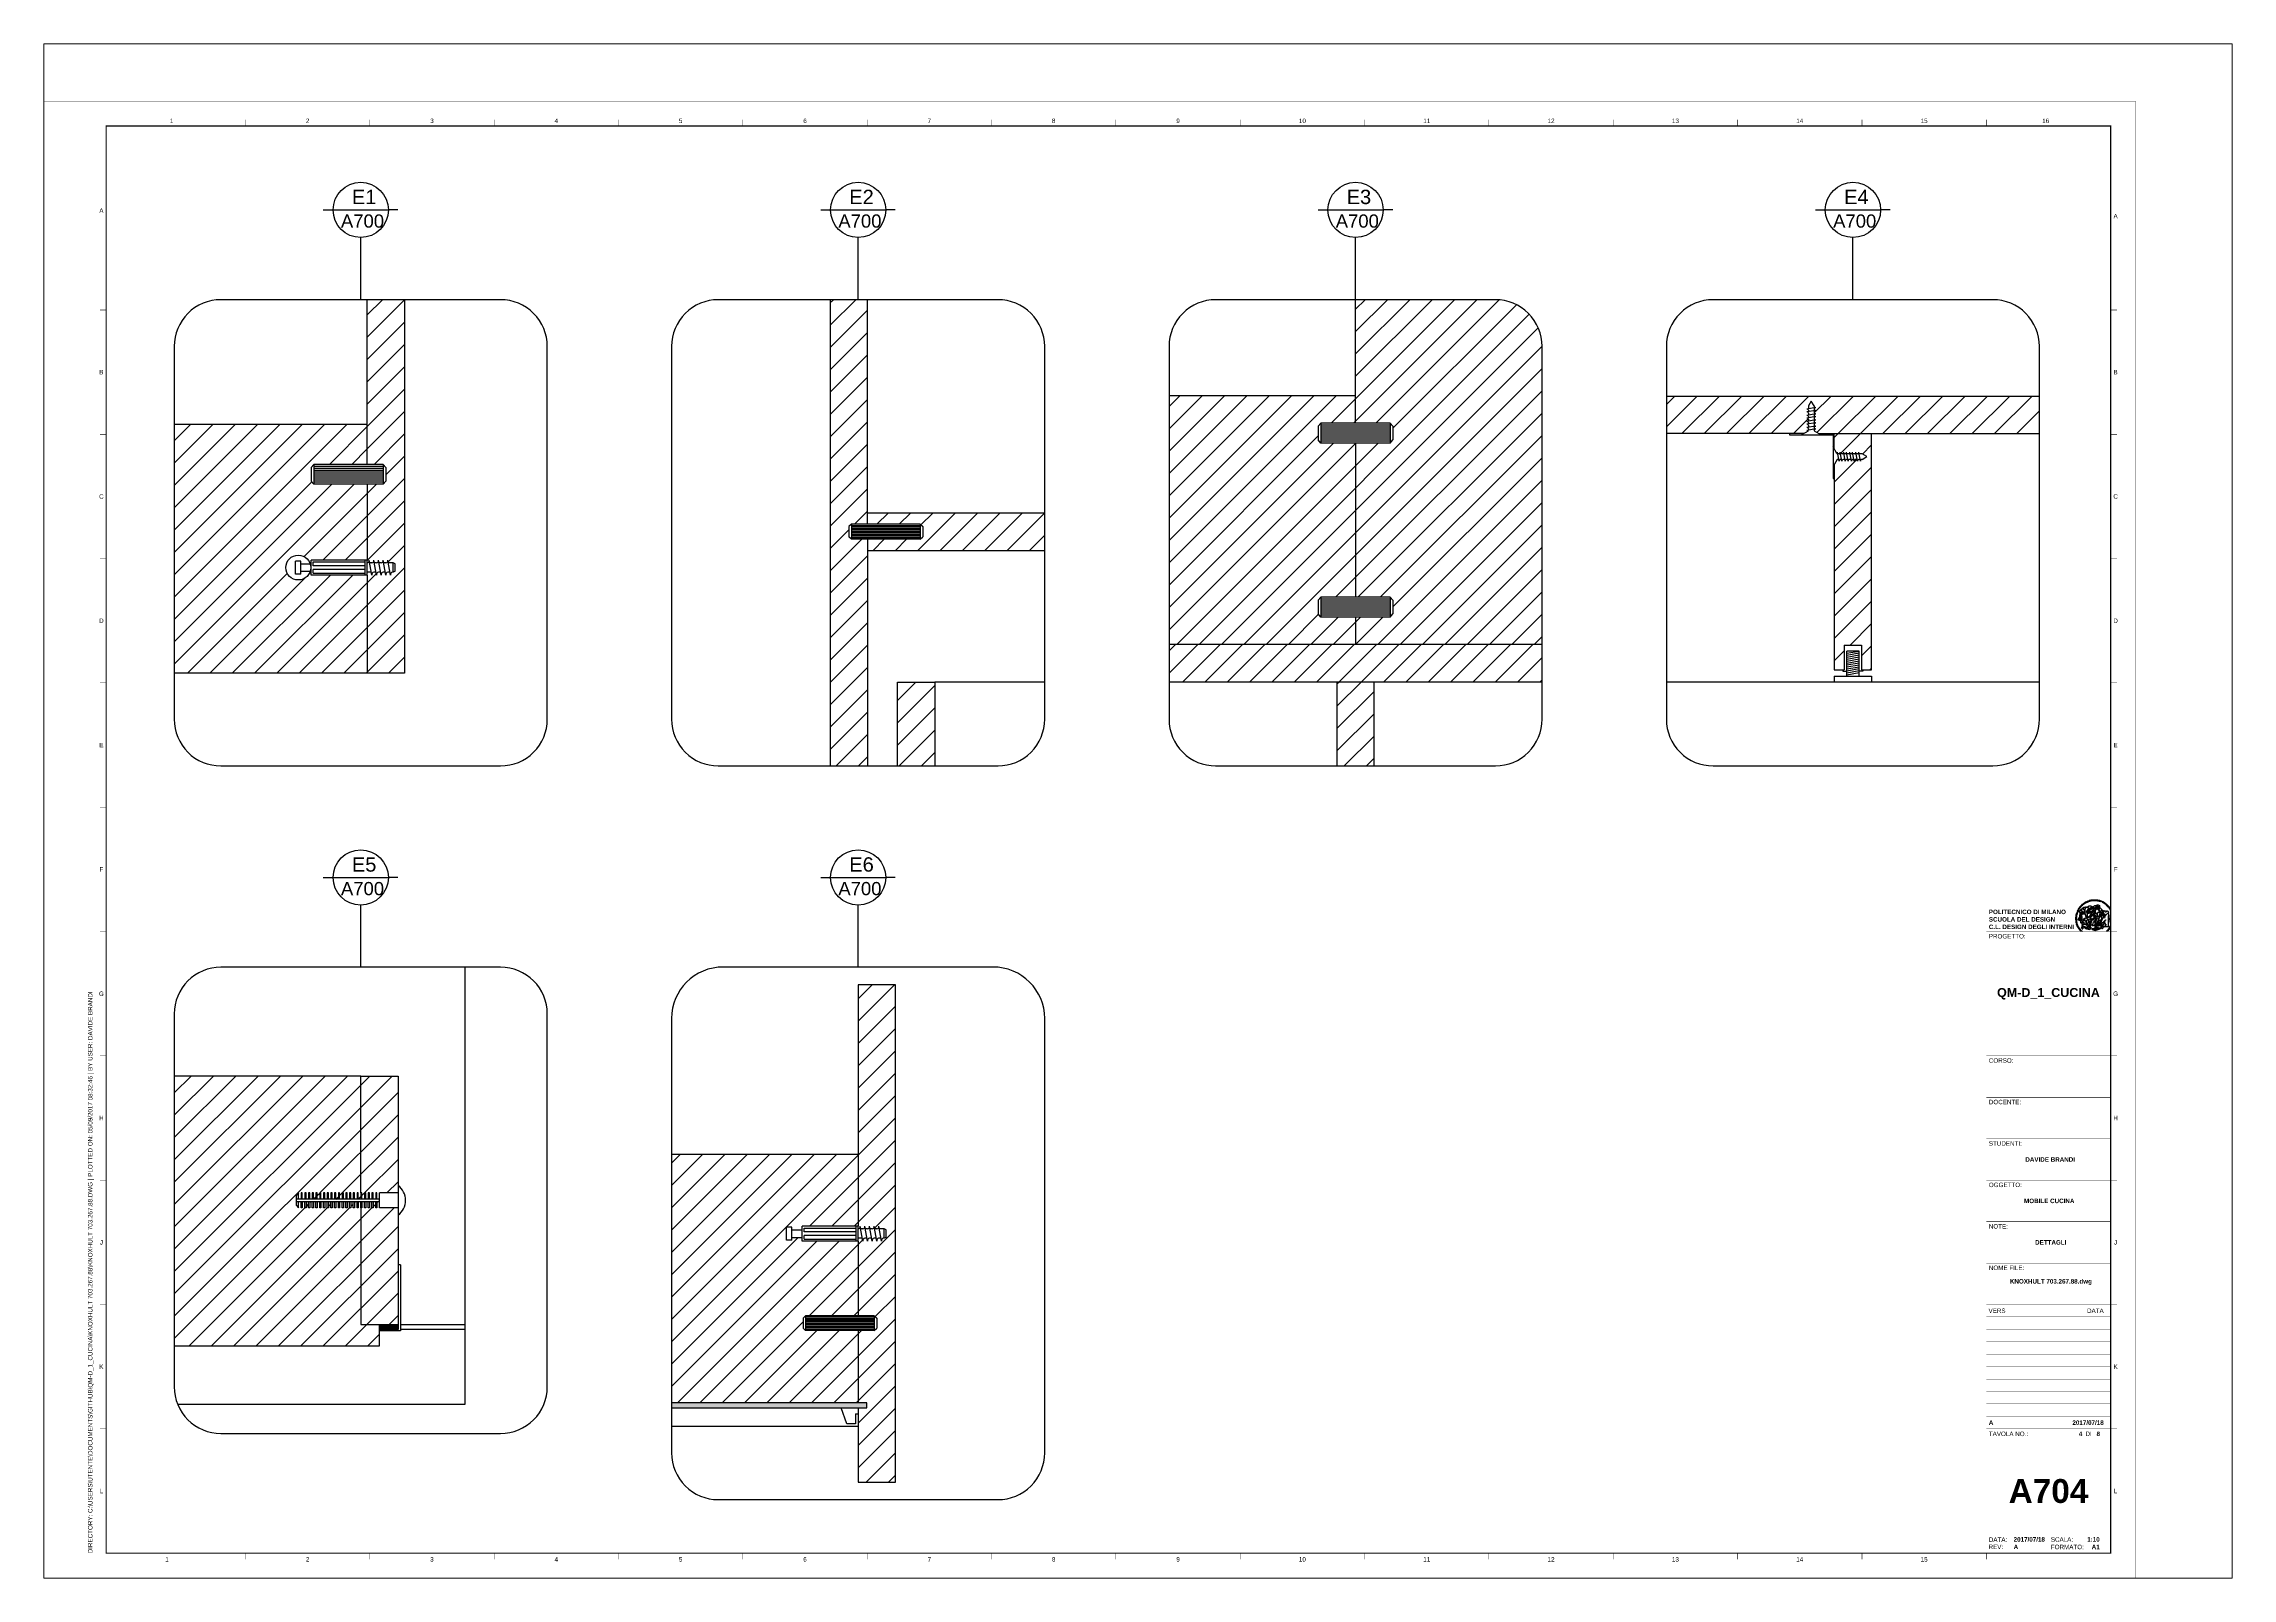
# Paper-space layout 'A704' of a CAD drawing. Header units: millimetres. Extents: x -3 to 877, y -3 to 614.
# The model-space entities are those that its viewports show. They can reach past a viewport. Long polylines and large blocks are cut down to what shows.
import ezdxf
from ezdxf.enums import TextEntityAlignment as Align

# ---------------------------------------------------------------- set-up
doc = ezdxf.new("R2010")
doc.units = ezdxf.units.MM
doc.set_wipeout_variables(frame=1)
doc.layers.add('A-WALL-FULL', color=7, linetype='Continuous', lineweight=35)
for name, color, linetype in [('ANNO', 6, 'Continuous'), ('ANNO-TESTO', 6, 'Continuous'), ('CERNIERE E GIUNZIONI', 2, 'Continuous'), ('G-ANNO-LOGO', 5, 'Continuous'), ('G-ANNO-TEXT', 5, 'Continuous'), ('G-ANNO-TTLB', 5, 'Continuous'), ('RIFERIMENTO', 252, 'Continuous'), ('SEZIONE', 12, 'Continuous'), ('STRUTTURA', 3, 'Continuous')]:
    doc.layers.add(name, color=color, linetype=linetype)
doc.layers.add('G-ANNO-NPLT', color=5, linetype='Continuous', plot=False)
doc.styles.add('ARIAL', font='arial.ttf')
doc.styles.add('ARIAL-BOLD', font='')
doc.styles.get("Standard").update_dxf_attribs({"font": 'arial.ttf'})
doc.styles.get('ARIAL-BOLD').set_extended_font_data('Arial', bold=True)
pattern_1 = [(45, (720.8507, -416.7286), (-0.4490128, 0.4490128), [])]
pattern_2 = [(45, (-61.1561, 0.0826), (-0.44901281, 0.44901281), [])]
pattern_3 = [(45, (-267.7035, 193.89304), (-0.44901281, 0.44901281), [])]

# ---------------------------------------------------------------- blocks, each defined once
blk = doc.blocks.new('logoPolimi')
for p, q in [((-2.37, 0.12), (-2.16, 0.11)), ((-2.37, 0.01), (-2.16, 0.01)), ((-2.36, 0.23), (-2.15, 0.21)), ((-2.35, 0.34), (-2.14, 0.31)), ((-2.33, 0.45), (-2.12, 0.41)), ((-2.3, 0.55), (-2.1, 0.51)), ((-2.28, 0.66), (-2.07, 0.6)), ((-2.24, 0.77), (-2.04, 0.7)), ((-2.2, 0.87), (-2.01, 0.79)), ((-2.16, 0.97), (-1.97, 0.89)), ((-2.11, 1.07), (-1.93, 0.98)), ((-2.06, 1.17), (-1.88, 1.07)), ((-2.01, 1.26), (-1.83, 1.15)), ((-1.94, 1.36), (-1.77, 1.24)), ((-1.88, 1.45), (-1.71, 1.32)), ((-1.84, 0.03), (-1.82, 0.35)), ((-1.81, 1.53), (-1.65, 1.4)), ((-1.74, 1.61), (-1.58, 1.47)), ((-1.73, 0.59), (-1.73, 0.59)), ((-1.73, 0.59), (-1.73, 0.59)), ((-1.66, 1.69), (-1.51, 1.54)), ((-1.65, 0.57), (-1.65, 0.57)), ((-1.59, 1.12), (-1.59, 1.12)), ((-1.58, 1.77), (-1.44, 1.61)), ((-1.51, 0.55), (-1.51, 0.55)), ((-1.51, 0.55), (-1.51, 0.55)), ((-1.49, 1.84), (-1.36, 1.68)), ((-1.41, 1.91), (-1.28, 1.74)), ((-1.32, 1.97), (-1.2, 1.8)), ((-1.31, 0.79), (-1.21, 0.75)), ((-1.21, 0.75), (-1.31, 0.79)), ((-1.21, 0.75), (-1.31, 0.79)), ((-1.22, 2.03), (-1.11, 1.85)), ((-1.21, 0.75), (-1.21, 0.75)), ((-1.21, 0.75), (-1.21, 0.75)), ((-1.19, 0.76), (-1.19, 0.76)), ((-1.19, 0.76), (-1.19, 0.76)), ((-1.17, 0.99), (-1.18, 0.99)), ((-1.18, 0.99), (-1.17, 0.99)), ((-1.16, 0.57), (-1.16, 0.57)), ((-1.16, 0.57), (-1.16, 0.57)), ((-1.13, 2.09), (-1.03, 1.9)), ((-1.1, 0.01), (-0.99, 0.06)), ((-0.99, 0.06), (-1.1, 0.01)), ((-0.99, 0.06), (-1.1, 0.01)), ((-1.03, 2.14), (-0.94, 1.95)), ((-0.99, 0.06), (-0.99, 0.06)), ((-0.99, 0.06), (-0.99, 0.06)), ((-0.97, 0.79), (-0.98, 0.79)), ((-0.89, 0.84), (-0.97, 0.79)), ((-0.97, 0.79), (-0.89, 0.84)), ((-0.96, 1.41), (-0.96, 1.41)), ((-0.96, 1.41), (-0.96, 1.41)), ((-0.93, 2.18), (-0.84, 1.99)), ((-0.89, 0.84), (-0.82, 0.87)), ((-0.82, 0.87), (-0.89, 0.84)), ((-0.89, 0.84), (-0.82, 0.87)), ((-0.88, 0.83), (-0.89, 0.84)), ((-0.85, 1.39), (-0.85, 1.39)), ((-0.85, 1.39), (-0.85, 1.39)), ((-0.84, 0.14), (-0.84, 0.14)), ((-0.83, 2.22), (-0.75, 2.03)), ((-0.77, 1.08), (-0.78, 1.08)), ((-0.78, 1.08), (-0.77, 1.08)), ((-0.61, 1.12), (-0.77, 1.08)), ((-0.77, 1.08), (-0.61, 1.12)), ((-0.77, 1.08), (-0.61, 1.12)), ((-0.75, 1.3), (-0.76, 1.29)), ((-0.76, 1.29), (-0.75, 1.3)), ((-0.72, 2.26), (-0.66, 2.06)), ((-0.65, 0.99), (-0.7, 0.96)), ((-0.69, 0.18), (-0.68, 0.18)), ((-0.66, 0.93), (-0.66, 0.93)), ((-0.66, 0.93), (-0.64, 0.93)), ((-0.66, 0.93), (-0.66, 0.93)), ((-0.66, 0.93), (-0.66, 0.93)), ((-0.63, 1.01), (-0.63, 1.01)), ((-0.63, 1.01), (-0.62, 1.01)), ((-0.63, 0.66), (-0.63, 0.66)), ((-0.61, 2.29), (-0.56, 2.09)), ((-0.6, 1.12), (-0.61, 1.12)), ((-0.61, 1.12), (-0.6, 1.12)), ((-0.61, 1.12), (-0.6, 1.12)), ((-0.61, 0.86), (-0.57, 0.85)), ((-0.57, 0.85), (-0.61, 0.86)), ((-0.61, 0.86), (-0.57, 0.85)), ((-0.53, 1.08), (-0.6, 1.12)), ((-0.6, 1.12), (-0.6, 1.11)), ((-0.6, 1.12), (-0.53, 1.08)), ((-0.57, 0.8), (-0.59, 0.8)), ((-0.57, 0.85), (-0.53, 0.84)), ((-0.57, 0.85), (-0.57, 0.85)), ((-0.57, 0.85), (-0.57, 0.85)), ((-0.57, 0.85), (-0.53, 0.84)), ((-0.56, 0.29), (-0.49, 0.48)), ((-0.56, 0.14), (-0.56, 0.29)), ((-0.5, 0.11), (-0.56, 0.14)), ((-0.53, 0.84), (-0.51, 0.84)), ((-0.53, 0.84), (-0.51, 0.84)), ((-0.53, 0.84), (-0.53, 0.84)), ((-0.51, 2.32), (-0.46, 2.11)), ((-0.51, 0.11), (-0.51, 0.11)), ((-0.51, 0.11), (-0.51, 0.11)), ((-0.34, 0.33), (-0.5, 0.11)), ((-0.49, 0.48), (-0.41, 0.55)), ((-0.42, 0.8), (-0.47, 0.79)), ((-0.42, 0.8), (-0.47, 0.79)), ((-0.47, 0.79), (-0.45, 0.76)), ((-0.47, 0.79), (-0.45, 0.76)), ((-0.45, 1.14), (-0.42, 1.11)), ((-0.42, 1.26), (-0.36, 1.22)), ((-0.41, 0.55), (-0.34, 0.49)), ((-0.4, 2.34), (-0.36, 2.13)), ((-0.4, 1.37), (-0.38, 1.38)), ((-0.39, 1.37), (-0.4, 1.37)), ((-0.35, 1.33), (-0.4, 1.37)), ((-0.39, 1.24), (-0.4, 1.23)), ((-0.38, 1.14), (-0.38, 1.14)), ((-0.34, 0.49), (-0.09, 0.48)), ((-0.16, 0.32), (-0.34, 0.33)), ((-0.14, 0.32), (-0.31, 0.34)), ((-0.29, 2.35), (-0.26, 2.14)), ((-0.28, 1.3), (-0.29, 1.3)), ((-0.28, 1.3), (-0.28, 1.3)), ((-0.18, 2.36), (-0.16, 2.15)), ((-0.16, 1.24), (-0.16, 1.25)), ((-0.16, 1.25), (-0.16, 1.25)), ((-0.16, 0.49), (-0.14, 0.64)), ((-0.06, 0.27), (-0.16, 0.32)), ((-0.1, 0.88), (-0.09, 0.87)), ((-0.08, 1.37), (-0.08, 1.38)), ((-0.08, 1.23), (-0.05, 1.21)), ((-0.05, 1.21), (-0.08, 1.23)), ((-0.08, 1.23), (-0.05, 1.21)), ((-0.07, 2.37), (-0.06, 2.16)), ((-0.03, 0.26), (-0.06, 0.27)), ((-0.05, 1.21), (-0.04, 1.21)), ((-0.04, 1.21), (-0.05, 1.21)), ((-0.04, 1.21), (-0.04, 1.21)), ((-0.04, 1.21), (-0.04, 1.21)), ((-0.04, 0.48), (-0.03, 0.26)), ((0.03, 1.15), (0.03, 1.15)), ((0.03, 0.66), (0.03, 0.67)), ((0.04, 2.37), (0.04, 2.16)), ((0.07, 0.58), (0.07, 0.57)), ((0.1, 1.18), (0.1, 1.18)), ((0.1, 0.84), (0.1, 0.84)), ((0.13, 1.32), (0.17, 1.19)), ((0.15, 2.36), (0.14, 2.16)), ((0.14, 0.71), (0.34, 0.65)), ((0.31, 0.56), (0.17, 0.63)), ((0.26, 2.36), (0.24, 2.15)), ((0.27, 1.61), (0.27, 1.61)), ((0.27, 1.61), (0.27, 1.61)), ((0.27, 1.61), (0.27, 1.61)), ((0.29, 1.29), (0.29, 1.29)), ((0.29, 1.29), (0.29, 1.29)), ((0.29, 1.29), (0.29, 1.29)), ((0.29, 1.29), (0.29, 1.29)), ((0.33, 0.49), (0.34, 0.49)), ((0.33, 0.03), (0.35, 0.03)), ((0.33, 0.03), (0.35, 0.03)), ((0.37, 2.34), (0.34, 2.13)), ((0.34, 0.65), (0.34, 0.64)), ((0.35, 0.03), (0.57, 0.06)), ((0.35, 0.03), (0.57, 0.06)), ((0.35, 0.03), (0.35, 0.03)), ((0.35, 0.03), (0.35, 0.03)), ((0.38, 1.36), (0.37, 1.35)), ((0.38, 0.34), (0.37, 0.34)), ((0.38, 0.34), (0.38, 0.34)), ((0.43, 0.67), (0.39, 0.64)), ((0.48, 2.32), (0.44, 2.12)), ((0.49, 1.05), (0.51, 1.13)), ((0.51, 1.13), (0.49, 1.05)), ((0.49, 1.05), (0.51, 1.13)), ((0.51, 1.31), (0.5, 1.29)), ((0.51, 1.13), (0.52, 1.23)), ((0.52, 1.23), (0.51, 1.23)), ((0.51, 1.23), (0.52, 1.23)), ((0.52, 1.23), (0.51, 1.13)), ((0.51, 1.13), (0.52, 1.23)), ((0.52, 1.24), (0.6, 1.37)), ((0.52, 1.23), (0.6, 1.36)), ((0.6, 1.36), (0.52, 1.23)), ((0.52, 1.23), (0.52, 1.23)), ((0.52, 1.23), (0.52, 1.24)), ((0.52, 1.23), (0.52, 1.23)), ((0.55, 1.07), (0.53, 1.06)), ((0.53, 1.04), (0.53, 1.06)), ((0.53, 1.05), (0.53, 1.04)), ((0.59, 2.3), (0.54, 2.09)), ((0.54, 0.3), (0.63, 0.32)), ((0.54, -0.08), (0.61, 0.06)), ((0.61, 0.06), (0.54, -0.08)), ((0.54, -0.08), (0.61, 0.06)), ((0.56, 0.19), (0.59, 0.21)), ((0.57, 1.07), (0.57, 1.07)), ((0.57, 1.07), (0.57, 1.07)), ((0.57, 1.07), (0.57, 1.07)), ((0.57, 1.07), (0.57, 1.07)), ((0.57, 1.07), (0.57, 1.07)), ((0.57, 1.07), (0.57, 1.07)), ((0.57, 1.07), (0.57, 1.07)), ((0.58, 0.3), (0.59, 0.29)), ((0.59, 0.78), (0.59, 0.79)), ((0.59, 0.79), (0.59, 0.79)), ((0.59, 0.79), (0.59, 0.79)), ((0.59, 0.79), (0.59, 0.78)), ((0.61, 0.06), (0.6, 0.07)), ((0.6, 0.07), (0.61, 0.06)), ((0.61, 0.06), (0.61, 0.07)), ((0.62, 0.21), (0.65, 0.22)), ((0.69, 2.27), (0.63, 2.07)), ((0.64, 1.37), (0.65, 1.37)), ((0.69, 0.86), (0.68, 0.86)), ((0.68, 0.86), (0.69, 0.86)), ((0.68, 0.76), (0.68, 0.76)), ((0.8, 2.23), (0.73, 2.03)), ((0.76, 0.26), (0.76, 0.26)), ((0.9, 2.19), (0.82, 2)), ((0.82, 0.35), (0.84, 0.36)), ((0.82, 0.35), (0.82, 0.35)), ((0.84, 0.36), (0.84, 0.37)), ((0.85, 0.34), (1.05, 0.35)), ((1, 2.15), (0.91, 1.96)), ((0.93, 1.05), (0.93, 1.05)), ((0.93, 1.05), (0.93, 1.05)), ((0.93, 1.05), (0.93, 1.04)), ((0.93, 1.05), (0.93, 1.05)), ((0.97, 0.66), (0.96, 0.66)), ((1.01, 0.97), (0.98, 0.96)), ((1.1, 2.1), (1, 1.91)), ((1.2, 2.04), (1.09, 1.86)), ((1.17, 0.96), (1.17, 0.95)), ((1.17, 0.95), (1.17, 0.95)), ((1.29, 1.99), (1.18, 1.81)), ((1.38, 1.92), (1.26, 1.75)), ((1.34, 0.37), (1.26, 0.04)), ((1.27, 0.37), (1.27, 0.38)), ((1.28, 0.95), (1.28, 0.95)), ((1.47, 1.86), (1.34, 1.69)), ((1.37, 0.73), (1.46, 0.81)), ((1.41, 0.4), (1.41, 0.41)), ((1.56, 1.79), (1.42, 1.63)), ((1.64, 1.71), (1.49, 1.56)), ((1.49, 0.9), (1.57, 0.92)), ((1.72, 1.63), (1.56, 1.49)), ((1.67, 0.6), (1.57, 0.53)), ((1.79, 1.55), (1.63, 1.41)), ((1.86, 1.47), (1.7, 1.34)), ((1.93, 1.38), (1.76, 1.26)), ((1.99, 1.29), (1.81, 1.17)), ((2.05, 1.19), (1.87, 1.09)), ((2.1, 1.1), (1.92, 1)), ((2.15, 1), (1.96, 0.91)), ((2.19, 0.9), (2, 0.82)), ((2.23, 0.79), (2.04, 0.72)), ((2.27, 0.69), (2.07, 0.63)), ((2.3, 0.58), (2.09, 0.53)), ((2.32, 0.47), (2.12, 0.43)), ((2.34, 0.37), (2.13, 0.33)), ((2.36, 0.26), (2.15, 0.23)), ((2.37, 0.15), (2.16, 0.13)), ((2.37, 0.04), (2.16, 0.03)), ((-2.37, -0.1), (-2.16, -0.09)), ((-2.36, -0.21), (-2.15, -0.19)), ((-2.35, -0.32), (-2.14, -0.29)), ((-2.33, -0.43), (-2.12, -0.39)), ((-2.31, -0.54), (-2.1, -0.49)), ((-2.28, -0.65), (-2.08, -0.59)), ((-2.25, -0.75), (-2.05, -0.69)), ((-2.21, -0.86), (-2.02, -0.78)), ((-2.17, -0.96), (-1.98, -0.87)), ((-2.12, -1.06), (-1.93, -0.96)), ((-2.07, -1.16), (-1.89, -1.05)), ((-2.04, -0.15), (-1.97, -0.2)), ((-2.01, -1.25), (-1.84, -1.14)), ((-1.95, -1.34), (-1.78, -1.22)), ((-1.89, -1.43), (-1.72, -1.31)), ((-1.82, -1.52), (-1.66, -1.38)), ((-1.75, -1.6), (-1.59, -1.46)), ((-1.67, -1.68), (-1.52, -1.53)), ((-1.58, -0.12), (-1.6, -0.18)), ((-1.6, -0.18), (-1.58, -0.28)), ((-1.57, -0.54), (-1.59, -0.54)), ((-1.59, -0.54), (-1.59, -0.54)), ((-1.59, -1.76), (-1.45, -1.6)), ((-1.56, -0.32), (-1.56, -0.31)), ((-1.56, -0.31), (-1.56, -0.31)), ((-1.53, -0.65), (-1.53, -0.65)), ((-1.53, -0.65), (-1.53, -0.65)), ((-1.51, -1.83), (-1.37, -1.67)), ((-1.48, -0.86), (-1.48, -0.85)), ((-1.42, -0.37), (-1.42, -0.37)), ((-1.42, -1.9), (-1.29, -1.73)), ((-1.38, -0.46), (-1.38, -0.46)), ((-1.33, -1.96), (-1.21, -1.79)), ((-1.31, -0.24), (-1.31, -0.23)), ((-1.31, -0.23), (-1.31, -0.24)), ((-1.24, -2.02), (-1.13, -1.84)), ((-1.23, -0.19), (-1.23, -0.19)), ((-1.23, -0.19), (-1.23, -0.19)), ((-1.23, -0.19), (-1.23, -0.19)), ((-1.23, -0.19), (-1.23, -0.19)), ((-1.14, -2.08), (-1.04, -1.89)), ((-1.04, -2.13), (-0.95, -1.94)), ((-1.01, -0.39), (-1.02, -0.39)), ((-1.02, -0.39), (-1.01, -0.39)), ((-1.02, -0.7), (-1.02, -0.7)), ((-1.02, -0.7), (-1.02, -0.7)), ((-1.02, -0.7), (-1.02, -0.7)), ((-0.94, -2.18), (-0.86, -1.98)), ((-0.84, -2.22), (-0.77, -2.02)), ((-0.79, -0.51), (-0.83, -0.58)), ((-0.83, -0.58), (-0.79, -0.51)), ((-0.83, -0.58), (-0.79, -0.51)), ((-0.78, -1.05), (-0.83, -0.94)), ((-0.83, -0.94), (-0.78, -1.05)), ((-0.83, -0.94), (-0.83, -0.94)), ((-0.83, -0.94), (-0.78, -1.05)), ((-0.82, -1.23), (-0.82, -1.23)), ((-0.82, -1.23), (-0.77, -1.23)), ((-0.77, -1.23), (-0.82, -1.23)), ((-0.82, -1.23), (-0.82, -1.23)), ((-0.77, -1.23), (-0.82, -1.23)), ((-0.75, -0.96), (-0.8, -0.89)), ((-0.8, -0.89), (-0.79, -0.92)), ((-0.79, -0.92), (-0.8, -0.89)), ((-0.8, -0.89), (-0.75, -0.96)), ((-0.79, -0.92), (-0.8, -0.89)), ((-0.8, -0.89), (-0.8, -0.89)), ((-0.8, -0.89), (-0.75, -0.96)), ((-0.79, -0.92), (-0.78, -0.95)), ((-0.78, -0.95), (-0.79, -0.92)), ((-0.78, -0.95), (-0.79, -0.92)), ((-0.77, -0.49), (-0.78, -0.48)), ((-0.78, -0.48), (-0.77, -0.49)), ((-0.78, -0.95), (-0.76, -1)), ((-0.76, -1), (-0.78, -0.95)), ((-0.76, -1), (-0.78, -0.95)), ((-0.71, -0.89), (-0.75, -0.87)), ((-0.75, -0.87), (-0.71, -0.89)), ((-0.75, -0.87), (-0.71, -0.89)), ((-0.72, -1.01), (-0.75, -0.96)), ((-0.75, -0.96), (-0.72, -1.01)), ((-0.75, -0.96), (-0.72, -1.01)), ((-0.74, -2.25), (-0.67, -2.05)), ((-0.64, -0.93), (-0.71, -0.89)), ((-0.71, -0.89), (-0.64, -0.93)), ((-0.71, -0.89), (-0.64, -0.93)), ((-0.66, -0.53), (-0.66, -0.53)), ((-0.66, -0.53), (-0.66, -0.53)), ((-0.66, -0.53), (-0.66, -0.53)), ((-0.63, -2.29), (-0.57, -2.08)), ((-0.52, -2.31), (-0.48, -2.11)), ((-0.39, -0.81), (-0.51, -0.69)), ((-0.51, -1.04), (-0.5, -1.04)), ((-0.48, -0.42), (-0.48, -0.42)), ((-0.48, -0.42), (-0.48, -0.42)), ((-0.48, -0.42), (-0.48, -0.42)), ((-0.42, -2.33), (-0.38, -2.13)), ((-0.41, -0.51), (-0.41, -0.51)), ((-0.38, -0.05), (-0.39, -0.12)), ((-0.39, -0.12), (-0.37, -0.1)), ((-0.35, -0.14), (-0.37, -0.08)), ((-0.37, -0.09), (-0.37, -0.09)), ((-0.33, -0.12), (-0.35, -0.14)), ((-0.32, -0.14), (-0.35, -0.14)), ((-0.35, -0.18), (-0.34, -0.22)), ((-0.34, -0.08), (-0.29, -0.16)), ((-0.34, -0.22), (-0.34, -0.22)), ((-0.27, -0.17), (-0.32, -0.14)), ((-0.31, -2.35), (-0.28, -2.14)), ((-0.25, -0.91), (-0.26, -0.9)), ((-0.26, -1.29), (0.1, -1.2)), ((0.1, -1.2), (-0.26, -1.29)), ((0.08, -1.4), (-0.26, -1.29)), ((-0.26, -1.29), (0.08, -1.4)), ((-0.26, -1.38), (-0.26, -1.29)), ((-0.26, -1.29), (-0.26, -1.29)), ((-0.26, -1.29), (-0.26, -1.38)), ((-0.26, -1.29), (0.08, -1.4)), ((-0.26, -1.29), (-0.26, -1.29)), ((0.08, -1.49), (-0.26, -1.38)), ((-0.26, -1.38), (0.09, -1.49)), ((-0.2, -2.36), (-0.18, -2.15)), ((-0.14, -0.15), (-0.16, -0.13)), ((-0.11, -0.04), (-0.12, -0.05)), ((-0.09, -2.37), (-0.08, -2.16)), ((-0.04, -0.41), (-0.01, -0.44)), ((-0.01, -0.44), (-0.04, -0.41)), ((-0.04, -0.41), (-0.01, -0.44)), ((0.03, -2.37), (0.02, -2.16)), ((0.07, -0.84), (0.07, -0.84)), ((0.07, -0.84), (0.07, -0.84)), ((0.1, -1.2), (0.08, -1.32)), ((0.08, -1.32), (0.13, -1.2)), ((0.08, -1.4), (0.72, -1.22)), ((0.72, -1.22), (0.08, -1.4)), ((0.08, -1.4), (0.72, -1.22)), ((0.72, -1.31), (0.08, -1.49)), ((0.08, -1.44), (0.08, -1.4)), ((0.08, -1.4), (0.08, -1.44)), ((0.08, -1.4), (0.08, -1.49)), ((0.08, -1.49), (0.08, -1.44)), ((0.08, -1.44), (0.08, -1.44)), ((0.08, -1.44), (0.08, -1.45)), ((0.08, -1.45), (0.08, -1.46)), ((0.08, -1.46), (0.08, -1.49)), ((0.1, -1.01), (0.09, -0.86)), ((0.1, -1.01), (0.09, -0.86)), ((0.09, -1.49), (0.72, -1.31)), ((0.1, -1.2), (0.12, -1.04)), ((0.12, -1.04), (0.1, -1.2)), ((0.13, -1.2), (0.1, -1.2)), ((0.1, -1.2), (0.13, -1.2)), ((0.13, -1.2), (0.1, -1.2)), ((0.1, -1.2), (0.1, -1.2)), ((0.11, -0.44), (0.11, -0.44)), ((0.11, -0.44), (0.11, -0.44)), ((0.12, -0.21), (0.12, -0.21)), ((0.12, -0.21), (0.12, -0.21)), ((0.12, -0.21), (0.12, -0.21)), ((0.12, -0.21), (0.12, -0.21)), ((0.12, -0.21), (0.12, -0.21)), ((0.12, -0.21), (0.12, -0.21)), ((0.12, -0.21), (0.12, -0.21)), ((0.12, -0.21), (0.12, -0.21)), ((0.12, -0.21), (0.12, -0.21)), ((0.12, -0.21), (0.12, -0.21)), ((0.12, -0.21), (0.12, -0.21)), ((0.12, -0.21), (0.12, -0.21)), ((0.12, -0.21), (0.12, -0.21)), ((0.12, -0.56), (0.14, -0.53)), ((0.14, -0.53), (0.12, -0.56)), ((0.12, -0.56), (0.14, -0.53)), ((0.12, -1.04), (0.12, -1.04)), ((0.12, -1.04), (0.12, -1.04)), ((0.12, -1.04), (0.12, -1.04)), ((0.14, -2.37), (0.12, -2.16)), ((0.21, -0.99), (0.13, -1.2)), ((0.13, -1.2), (0.21, -0.99)), ((0.36, -1.14), (0.13, -1.2)), ((0.13, -1.2), (0.26, -1.17)), ((0.14, -0.53), (0.16, -0.49)), ((0.16, -0.49), (0.14, -0.53)), ((0.14, -0.53), (0.16, -0.49)), ((0.16, -0.49), (0.16, -0.49)), ((0.16, -0.49), (0.16, -0.49)), ((0.28, -1.19), (0.21, -0.99)), ((0.21, -0.99), (0.31, -1.27)), ((0.25, -2.36), (0.22, -2.15)), ((0.24, -0.17), (0.24, -0.16)), ((0.24, -0.16), (0.24, -0.17)), ((0.25, -0.84), (0.25, -0.88)), ((0.25, -0.88), (0.25, -0.84)), ((0.25, -0.88), (0.25, -0.84)), ((0.25, -0.88), (0.29, -1.17)), ((0.26, -0.88), (0.25, -0.88)), ((0.31, -1.27), (0.25, -0.88)), ((0.26, -1.17), (0.28, -1.16)), ((0.28, -1.16), (0.36, -1.14)), ((0.29, -1.17), (0.28, -1.19)), ((0.35, -2.34), (0.32, -2.14)), ((0.36, -1.14), (0.72, -1.22)), ((0.72, -1.22), (0.36, -1.14)), ((0.46, -2.32), (0.42, -2.12)), ((0.49, -0.31), (0.49, -0.31)), ((0.49, -0.31), (0.49, -0.31)), ((0.5, -0.27), (0.5, -0.27)), ((0.51, -0.27), (0.51, -0.27)), ((0.57, -2.3), (0.52, -2.1)), ((0.68, -2.27), (0.62, -2.07)), ((0.78, -2.24), (0.71, -2.04)), ((0.72, -0.81), (0.75, -0.89)), ((0.72, -1.22), (0.72, -1.31)), ((0.72, -1.31), (0.72, -1.22)), ((0.74, -0.23), (0.74, -0.23)), ((0.74, -0.23), (0.75, -0.24)), ((0.75, -0.23), (0.75, -0.23)), ((0.89, -2.2), (0.81, -2)), ((0.86, -0.25), (0.82, -0.34)), ((0.87, -0.22), (0.86, -0.23)), ((0.87, -0.22), (0.86, -0.25)), ((0.99, -2.15), (0.9, -1.96)), ((0.96, -0.58), (0.96, -0.57)), ((1.09, -2.11), (0.99, -1.92)), ((1.05, -1.05), (1.04, -1.05)), ((1.19, -2.05), (1.08, -1.87)), ((1.28, -2), (1.17, -1.82)), ((1.37, -1.93), (1.25, -1.76)), ((1.31, -0.27), (1.3, -0.26)), ((1.3, -0.26), (1.3, -0.26)), ((1.3, -0.26), (1.3, -0.26)), ((1.3, -0.26), (1.31, -0.27)), ((1.3, -0.26), (1.3, -0.26)), ((1.46, -1.87), (1.33, -1.7)), ((1.54, -1.8), (1.41, -1.64)), ((1.63, -1.72), (1.48, -1.57)), ((1.71, -1.65), (1.55, -1.5)), ((1.78, -1.57), (1.62, -1.43)), ((1.85, -1.48), (1.69, -1.35)), ((1.92, -1.39), (1.75, -1.27)), ((1.98, -1.3), (1.81, -1.19)), ((2.04, -1.21), (1.86, -1.1)), ((2.09, -1.11), (1.91, -1.01)), ((2.14, -1.01), (1.95, -0.92)), ((2.19, -0.91), (1.99, -0.83)), ((2.23, -0.81), (2.03, -0.74)), ((2.26, -0.7), (2.06, -0.64)), ((2.29, -0.6), (2.09, -0.55)), ((2.32, -0.49), (2.11, -0.45)), ((2.34, -0.38), (2.13, -0.35)), ((2.35, -0.27), (2.15, -0.25)), ((2.37, -0.08), (2.16, -0.07)), ((2.36, -0.16), (2.16, -0.15))]:
    blk.add_line(p, q)
for points in [[(-1.9, 0.12), (-1.94, 0.02), (-2.05, -0.09), (-2.05, -0.09)], [(-1.86, 0.38), (-1.86, 0.38), (-1.87, 0.19), (-1.9, 0.12)], [(-1.76, 0.6), (-1.76, 0.6), (-1.84, 0.57), (-1.86, 0.38)], [(-1.86, -0.04), (-1.84, 0.02), (-1.84, 0.03), (-1.84, 0.03)], [(-1.82, 0.78), (-1.83, 0.8), (-1.85, 0.86), (-1.83, 0.88)], [(-1.82, 0.78), (-1.83, 0.8), (-1.85, 0.86), (-1.83, 0.88)], [(-1.83, 0.88), (-1.81, 0.9), (-1.76, 0.96), (-1.76, 0.96)], [(-1.83, 0.88), (-1.81, 0.9), (-1.76, 0.96), (-1.76, 0.96)], [(-1.76, 0.6), (-1.83, 0.7), (-1.78, 0.74), (-1.78, 0.74)], [(-1.78, 0.74), (-1.79, 0.74), (-1.83, 0.7), (-1.76, 0.6)], [(-1.78, 0.74), (-1.8, 0.76), (-1.81, 0.78), (-1.82, 0.78)], [(-1.78, 0.74), (-1.8, 0.76), (-1.81, 0.78), (-1.82, 0.78)], [(-1.82, 0.35), (-1.81, 0.5), (-1.73, 0.59), (-1.73, 0.59)], [(-1.82, -0.19), (-1.73, -0.07), (-1.75, 0.14), (-1.75, 0.3)], [(-1.75, 0.33), (-1.75, 0.17), (-1.73, -0.05), (-1.8, -0.17)], [(-1.78, 0.74), (-1.75, 0.72), (-1.72, 0.69), (-1.68, 0.7)], [(-1.68, 0.7), (-1.72, 0.69), (-1.75, 0.72), (-1.78, 0.74)], [(-1.68, 0.7), (-1.72, 0.69), (-1.75, 0.72), (-1.78, 0.74)], [(-1.78, 0.74), (-1.78, 0.74), (-1.78, 0.74), (-1.78, 0.74)], [(-1.76, 0.96), (-1.68, 1.1), (-1.59, 1.12), (-1.59, 1.12)], [(-1.76, 0.96), (-1.68, 1.1), (-1.6, 1.12), (-1.6, 1.12)], [(-1.73, 0.59), (-1.74, 0.59), (-1.75, 0.6), (-1.76, 0.6)], [(-1.73, 0.59), (-1.74, 0.59), (-1.75, 0.6), (-1.76, 0.6)], [(-1.75, 0.3), (-1.76, 0.47), (-1.65, 0.57), (-1.65, 0.57)], [(-1.65, 0.57), (-1.65, 0.57), (-1.76, 0.5), (-1.75, 0.33)], [(-1.65, 0.57), (-1.68, 0.58), (-1.7, 0.58), (-1.73, 0.59)], [(-1.65, 0.57), (-1.68, 0.58), (-1.7, 0.58), (-1.73, 0.59)], [(-1.5, 0.71), (-1.53, 0.74), (-1.61, 0.71), (-1.68, 0.7)], [(-1.68, 0.7), (-1.61, 0.71), (-1.53, 0.73), (-1.5, 0.71)], [(-1.5, 0.71), (-1.53, 0.73), (-1.61, 0.71), (-1.68, 0.7)], [(-1.51, 0.55), (-1.56, 0.56), (-1.61, 0.56), (-1.65, 0.57)], [(-1.65, 0.57), (-1.61, 0.56), (-1.56, 0.56), (-1.51, 0.55)], [(-1.51, 0.55), (-1.56, 0.56), (-1.61, 0.56), (-1.65, 0.57)], [(-1.59, 1.12), (-1.6, 1.06), (-1.61, 0.99), (-1.61, 0.97)], [(-1.61, 0.97), (-1.61, 0.99), (-1.6, 1.06), (-1.59, 1.12)], [(-1.61, 0.97), (-1.61, 0.99), (-1.6, 1.06), (-1.59, 1.12)], [(-1.61, 0.97), (-1.61, 0.95), (-1.56, 0.88), (-1.54, 0.87)], [(-1.54, 0.87), (-1.56, 0.88), (-1.61, 0.95), (-1.61, 0.97)], [(-1.54, 0.87), (-1.56, 0.88), (-1.61, 0.96), (-1.61, 0.97)], [(-1.59, 1.12), (-1.59, 1.13), (-1.59, 1.15), (-1.58, 1.16)], [(-1.59, 1.12), (-1.59, 1.13), (-1.59, 1.15), (-1.58, 1.16)], [(-1.58, 1.16), (-1.57, 1.21), (-1.52, 1.23), (-1.49, 1.25)], [(-1.58, 1.16), (-1.57, 1.21), (-1.52, 1.23), (-1.49, 1.25)], [(-1.58, 0.36), (-1.58, 0.48), (-1.51, 0.55), (-1.51, 0.55)], [(-1.51, 0.55), (-1.51, 0.55), (-1.58, 0.48), (-1.58, 0.36)], [(-1.51, 0.55), (-1.51, 0.55), (-1.58, 0.48), (-1.58, 0.36)], [(-1.55, 0.04), (-1.55, 0.08), (-1.58, 0.25), (-1.58, 0.36)], [(-1.58, 0.36), (-1.58, 0.25), (-1.55, 0.08), (-1.55, 0.04)], [(-1.58, 0.36), (-1.58, 0.25), (-1.55, 0.08), (-1.55, 0.04)], [(-1.58, -0.12), (-1.57, -0.06), (-1.55, 0.02), (-1.55, 0.04)], [(-1.55, 0.04), (-1.55, 0.02), (-1.57, -0.06), (-1.58, -0.12)], [(-1.55, 0.04), (-1.55, 0.02), (-1.56, -0.04), (-1.57, -0.1)], [(-1.54, 0.87), (-1.52, 0.85), (-1.47, 0.83), (-1.44, 0.83)], [(-1.44, 0.83), (-1.47, 0.83), (-1.52, 0.85), (-1.54, 0.87)], [(-1.45, 0.83), (-1.47, 0.83), (-1.52, 0.85), (-1.54, 0.87)], [(-1.51, 0.55), (-1.33, 0.54), (-1.16, 0.57), (-1.16, 0.57)], [(-1.16, 0.57), (-1.16, 0.57), (-1.33, 0.54), (-1.51, 0.55)], [(-1.16, 0.57), (-1.16, 0.57), (-1.33, 0.54), (-1.51, 0.55)], [(-1.5, 0.71), (-1.46, 0.68), (-1.4, 0.62), (-1.33, 0.66)], [(-1.33, 0.66), (-1.4, 0.62), (-1.46, 0.68), (-1.5, 0.71)], [(-1.33, 0.66), (-1.4, 0.62), (-1.46, 0.68), (-1.5, 0.71)], [(-1.49, 1.25), (-1.46, 1.26), (-1.42, 1.33), (-1.39, 1.36)], [(-1.49, 1.25), (-1.46, 1.27), (-1.43, 1.34), (-1.39, 1.36)], [(-1.31, 0.79), (-1.33, 0.79), (-1.42, 0.83), (-1.45, 0.83)], [(-1.44, 0.83), (-1.42, 0.83), (-1.33, 0.79), (-1.31, 0.79)], [(-1.31, 0.79), (-1.33, 0.79), (-1.42, 0.83), (-1.44, 0.83)], [(-1.35, 1.1), (-1.4, 1.17), (-1.36, 1.23), (-1.29, 1.31)], [(-1.29, 1.31), (-1.36, 1.23), (-1.4, 1.17), (-1.35, 1.1)], [(-1.35, 1.1), (-1.4, 1.17), (-1.36, 1.23), (-1.29, 1.31)], [(-1.39, 1.36), (-1.35, 1.38), (-1.26, 1.4), (-1.19, 1.41)], [(-1.39, 1.36), (-1.35, 1.38), (-1.26, 1.4), (-1.19, 1.41)], [(-1.18, 0.99), (-1.24, 0.97), (-1.3, 1.03), (-1.35, 1.1)], [(-1.35, 1.1), (-1.3, 1.03), (-1.24, 0.97), (-1.18, 0.99)], [(-1.18, 1), (-1.24, 0.97), (-1.3, 1.03), (-1.35, 1.1)], [(-1.33, 0.66), (-1.28, 0.7), (-1.23, 0.73), (-1.21, 0.75)], [(-1.21, 0.75), (-1.23, 0.73), (-1.28, 0.7), (-1.33, 0.66)], [(-1.21, 0.75), (-1.23, 0.73), (-1.28, 0.7), (-1.33, 0.66)], [(-1.29, 1.31), (-1.22, 1.39), (-1.01, 1.41), (-0.96, 1.41)], [(-0.96, 1.41), (-1.01, 1.41), (-1.22, 1.39), (-1.29, 1.31)], [(-1.29, 1.31), (-1.22, 1.39), (-1.01, 1.41), (-0.96, 1.41)], [(-1.24, -0.02), (-1.21, -0.01), (-1.1, 0.01), (-1.1, 0.01)], [(-1.1, 0.01), (-1.1, 0.01), (-1.21, -0.01), (-1.24, -0.02)], [(-1.1, 0.01), (-1.1, 0.01), (-1.21, -0.01), (-1.24, -0.02)], [(-1.21, 0.75), (-1.2, 0.75), (-1.19, 0.76), (-1.19, 0.76)], [(-1.19, 0.76), (-1.19, 0.76), (-1.2, 0.75), (-1.21, 0.75)], [(-1.19, 0.76), (-1.19, 0.76), (-1.2, 0.76), (-1.21, 0.75)], [(-1.19, 1.41), (-1.11, 1.43), (-0.97, 1.41), (-0.97, 1.41)], [(-1.19, 1.41), (-1.12, 1.43), (-0.98, 1.41), (-0.98, 1.41)], [(-1.19, 0.76), (-1.19, 0.77), (-1.18, 0.78), (-1.18, 0.79)], [(-1.18, 0.79), (-1.18, 0.78), (-1.19, 0.77), (-1.19, 0.76)], [(-1.19, 0.76), (-1.19, 0.77), (-1.19, 0.78), (-1.18, 0.79)], [(-1.18, 0.68), (-1.18, 0.68), (-1.19, 0.71), (-1.19, 0.76)], [(-1.19, 0.76), (-1.19, 0.71), (-1.18, 0.68), (-1.18, 0.68)], [(-1.18, 0.68), (-1.18, 0.68), (-1.19, 0.71), (-1.19, 0.76)], [(-1.18, 0.97), (-1.18, 0.97), (-1.18, 0.98), (-1.17, 0.99)], [(-1.17, 0.99), (-1.18, 0.98), (-1.18, 0.97), (-1.18, 0.97)], [(-1.18, 0.97), (-1.18, 0.97), (-1.18, 0.98), (-1.17, 0.99)], [(-1.18, 0.79), (-1.17, 0.86), (-1.18, 0.95), (-1.18, 0.97)], [(-1.18, 0.97), (-1.18, 0.95), (-1.17, 0.86), (-1.18, 0.79)], [(-1.18, 0.79), (-1.17, 0.86), (-1.18, 0.95), (-1.18, 0.97)], [(-1.16, 0.57), (-1.17, 0.6), (-1.18, 0.64), (-1.18, 0.68)], [(-1.18, 0.68), (-1.18, 0.64), (-1.17, 0.6), (-1.16, 0.57)], [(-1.16, 0.57), (-1.17, 0.6), (-1.18, 0.64), (-1.18, 0.68)], [(-1.17, 0.99), (-1.17, 1.03), (-1.16, 1.09), (-1.14, 1.13)], [(-1.09, 0.42), (-1.1, 0.44), (-1.14, 0.48), (-1.16, 0.57)], [(-1.16, 0.57), (-1.14, 0.48), (-1.1, 0.44), (-1.09, 0.42)], [(-1.09, 0.42), (-1.1, 0.44), (-1.14, 0.48), (-1.16, 0.57)], [(-1.14, 1.13), (-1.12, 1.18), (-1.05, 1.31), (-1.05, 1.31)], [(-1.12, 0.46), (-1.12, 0.46), (-1.13, 0.38), (-1.11, 0.26)], [(-1.11, 0.26), (-1.08, 0.14), (-1.05, 0.03), (-1.05, 0.03)], [(-1.02, 0.32), (-1.02, 0.32), (-1.08, 0.4), (-1.09, 0.42)], [(-1.09, 0.42), (-1.08, 0.4), (-1.02, 0.32), (-1.02, 0.32)], [(-1.02, 0.32), (-1.02, 0.32), (-1.08, 0.4), (-1.09, 0.42)], [(-0.98, 0.2), (-0.98, 0.21), (-1.02, 0.32), (-1.02, 0.32)], [(-1.02, 0.32), (-1.02, 0.32), (-0.98, 0.21), (-0.98, 0.2)], [(-0.98, 0.2), (-0.98, 0.21), (-1.02, 0.32), (-1.02, 0.32)], [(-1.01, 0.12), (-1, 0.16), (-0.98, 0.19), (-0.98, 0.2)], [(-0.98, 0.2), (-0.98, 0.19), (-1, 0.16), (-1.01, 0.12)], [(-1.01, 0.12), (-1, 0.16), (-0.98, 0.19), (-0.98, 0.2)], [(-0.99, 0.06), (-1, 0.07), (-1.01, 0.1), (-1.01, 0.12)], [(-1.01, 0.12), (-1.01, 0.1), (-1, 0.07), (-0.99, 0.06)], [(-0.99, 0.06), (-1, 0.07), (-1.01, 0.1), (-1.01, 0.12)], [(-0.99, 0.06), (-0.99, 0.06), (-0.99, 0.06), (-0.98, 0.05)], [(-0.98, 0.05), (-0.99, 0.06), (-0.99, 0.06), (-0.99, 0.06)], [(-0.99, 0.05), (-0.99, 0.06), (-0.99, 0.06), (-0.99, 0.06)], [(-0.95, 0.02), (-0.96, 0.03), (-0.97, 0.04), (-0.99, 0.05)], [(-0.98, 1.41), (-0.98, 1.41), (-0.97, 1.41), (-0.96, 1.41)], [(-0.98, 0.81), (-0.94, 0.85), (-0.92, 0.93), (-0.91, 0.97)], [(-0.91, 0.97), (-0.92, 0.93), (-0.94, 0.85), (-0.98, 0.81)], [(-0.91, 0.97), (-0.92, 0.93), (-0.94, 0.85), (-0.98, 0.81)], [(-0.98, 0.79), (-0.98, 0.81), (-0.98, 0.81), (-0.98, 0.81)], [(-0.98, 0.81), (-0.98, 0.81), (-0.98, 0.81), (-0.98, 0.79)], [(-0.98, 0.81), (-0.98, 0.81), (-0.98, 0.81), (-0.98, 0.79)], [(-0.98, 0.79), (-0.98, 0.79), (-0.98, 0.78), (-0.97, 0.77)], [(-0.98, 0.79), (-0.98, 0.79), (-0.98, 0.78), (-0.97, 0.77)], [(-0.98, 0.05), (-0.97, 0.04), (-0.96, 0.03), (-0.95, 0.02)], [(-0.95, 0.02), (-0.96, 0.03), (-0.97, 0.04), (-0.98, 0.05)], [(-0.97, 1.41), (-0.97, 1.41), (-0.97, 1.41), (-0.96, 1.41)], [(-0.97, 0.77), (-0.96, 0.74), (-0.91, 0.64), (-0.91, 0.57)], [(-0.97, 0.77), (-0.96, 0.74), (-0.91, 0.64), (-0.91, 0.57)], [(-0.96, 1.41), (-0.94, 1.41), (-0.9, 1.41), (-0.85, 1.39)], [(-0.96, 1.41), (-0.94, 1.41), (-0.9, 1.41), (-0.85, 1.39)], [(-0.95, 0.02), (-0.94, 0.01), (-0.92, 0.01), (-0.9, 0.01)], [(-0.9, 0.01), (-0.92, 0.01), (-0.94, 0.01), (-0.95, 0.02)], [(-0.91, 0.01), (-0.92, 0.01), (-0.94, 0.01), (-0.95, 0.02)], [(-0.91, 0.97), (-0.89, 1), (-0.87, 1.01), (-0.84, 1.02)], [(-0.84, 1.02), (-0.87, 1.01), (-0.89, 1), (-0.91, 0.97)], [(-0.84, 1.02), (-0.87, 1.01), (-0.89, 1.01), (-0.91, 0.97)], [(-0.91, 0.57), (-0.91, 0.5), (-0.9, 0.43), (-0.88, 0.37)], [(-0.91, 0.57), (-0.91, 0.5), (-0.9, 0.43), (-0.88, 0.37)], [(-0.87, 0.03), (-0.87, 0.03), (-0.89, 0.01), (-0.91, 0.01)], [(-0.9, 0.01), (-0.89, 0.01), (-0.87, 0.03), (-0.87, 0.03)], [(-0.87, 0.03), (-0.87, 0.03), (-0.89, 0.01), (-0.9, 0.01)], [(-0.88, 0.84), (-0.88, 0.84), (-0.89, 0.79), (-0.88, 0.77)], [(-0.88, 0.77), (-0.89, 0.79), (-0.88, 0.83), (-0.88, 0.83)], [(-0.74, 0.66), (-0.85, 0.67), (-0.88, 0.77), (-0.88, 0.77)], [(-0.88, 0.77), (-0.88, 0.77), (-0.85, 0.67), (-0.74, 0.66)], [(-0.88, 0.37), (-0.86, 0.32), (-0.83, 0.25), (-0.82, 0.25)], [(-0.88, 0.37), (-0.86, 0.32), (-0.83, 0.25), (-0.82, 0.25)], [(-0.87, 0.03), (-0.86, 0.03), (-0.86, 0.05), (-0.86, 0.06)], [(-0.86, 0.06), (-0.86, 0.05), (-0.86, 0.03), (-0.87, 0.03)], [(-0.86, 0.06), (-0.86, 0.05), (-0.86, 0.03), (-0.87, 0.03)], [(-0.85, 1.39), (-0.86, 1.42), (-0.8, 1.45), (-0.8, 1.46)], [(-0.85, 1.39), (-0.86, 1.42), (-0.83, 1.44), (-0.82, 1.45)], [(-0.86, 0.06), (-0.86, 0.07), (-0.86, 0.1), (-0.85, 0.11)], [(-0.85, 0.11), (-0.86, 0.1), (-0.86, 0.07), (-0.86, 0.06)], [(-0.85, 0.11), (-0.86, 0.1), (-0.86, 0.07), (-0.86, 0.06)], [(-0.81, 1.36), (-0.83, 1.37), (-0.84, 1.38), (-0.85, 1.39)], [(-0.85, 1.39), (-0.84, 1.38), (-0.83, 1.37), (-0.81, 1.36)], [(-0.85, 1.39), (-0.84, 1.38), (-0.83, 1.37), (-0.81, 1.36)], [(-0.85, 0.11), (-0.85, 0.12), (-0.84, 0.14), (-0.84, 0.14)], [(-0.84, 0.14), (-0.84, 0.14), (-0.85, 0.12), (-0.85, 0.11)], [(-0.84, 0.14), (-0.84, 0.14), (-0.85, 0.12), (-0.85, 0.11)], [(-0.84, 1.02), (-0.83, 1.03), (-0.81, 1.05), (-0.78, 1.08)], [(-0.78, 1.08), (-0.81, 1.05), (-0.83, 1.03), (-0.84, 1.02)], [(-0.78, 1.08), (-0.81, 1.05), (-0.83, 1.03), (-0.84, 1.02)], [(-0.84, 0.14), (-0.83, 0.15), (-0.81, 0.16), (-0.81, 0.16)], [(-0.81, 0.16), (-0.81, 0.16), (-0.83, 0.15), (-0.84, 0.14)], [(-0.81, 0.16), (-0.81, 0.16), (-0.84, 0.15), (-0.84, 0.14)], [(-0.84, 0.15), (-0.84, 0.15), (-0.84, 0.15), (-0.84, 0.14)], [(-0.84, 0.14), (-0.84, 0.14), (-0.84, 0.14), (-0.84, 0.14)], [(-0.84, 0.14), (-0.84, 0.14), (-0.84, 0.14), (-0.84, 0.14)], [(-0.84, 0.14), (-0.84, 0.14), (-0.84, 0.14), (-0.84, 0.14)], [(-0.82, 1.45), (-0.82, 1.45), (-0.8, 1.45), (-0.8, 1.45)], [(-0.82, 0.87), (-0.82, 0.87), (-0.72, 0.91), (-0.66, 0.93)], [(-0.66, 0.93), (-0.72, 0.91), (-0.82, 0.87), (-0.82, 0.87)], [(-0.82, 0.87), (-0.82, 0.87), (-0.72, 0.91), (-0.66, 0.93)], [(-0.82, 0.25), (-0.8, 0.25), (-0.77, 0.24), (-0.77, 0.23)], [(-0.82, 0.25), (-0.8, 0.25), (-0.78, 0.24), (-0.77, 0.23)], [(-0.76, 1.29), (-0.77, 1.32), (-0.79, 1.34), (-0.81, 1.36)], [(-0.81, 1.36), (-0.79, 1.34), (-0.77, 1.32), (-0.76, 1.29)], [(-0.81, 1.36), (-0.79, 1.34), (-0.77, 1.32), (-0.76, 1.3)], [(-0.81, 0.16), (-0.8, 0.17), (-0.8, 0.17), (-0.79, 0.18)], [(-0.79, 0.18), (-0.8, 0.17), (-0.8, 0.17), (-0.81, 0.16)], [(-0.79, 0.18), (-0.8, 0.17), (-0.8, 0.17), (-0.81, 0.16)], [(-0.8, 1.46), (-0.8, 1.49), (-0.69, 1.51), (-0.69, 1.51)], [(-0.8, 1.46), (-0.8, 1.49), (-0.75, 1.49), (-0.75, 1.49)], [(-0.8, 1.45), (-0.8, 1.45), (-0.8, 1.46), (-0.8, 1.46)], [(-0.79, 0.18), (-0.78, 0.18), (-0.77, 0.16), (-0.77, 0.16)], [(-0.77, 0.16), (-0.77, 0.16), (-0.78, 0.18), (-0.79, 0.18)], [(-0.77, 0.16), (-0.77, 0.16), (-0.78, 0.18), (-0.79, 0.18)], [(-0.78, 1.08), (-0.77, 1.1), (-0.76, 1.13), (-0.75, 1.16)], [(-0.75, 1.16), (-0.76, 1.13), (-0.77, 1.1), (-0.78, 1.08)], [(-0.75, 1.16), (-0.76, 1.13), (-0.77, 1.1), (-0.78, 1.08)], [(-0.77, 0.23), (-0.76, 0.22), (-0.72, 0.2), (-0.71, 0.2)], [(-0.77, 0.23), (-0.76, 0.22), (-0.72, 0.2), (-0.71, 0.2)], [(-0.77, 0.16), (-0.77, 0.16), (-0.74, 0.16), (-0.7, 0.17)], [(-0.7, 0.17), (-0.74, 0.16), (-0.77, 0.16), (-0.77, 0.16)], [(-0.7, 0.17), (-0.74, 0.16), (-0.77, 0.16), (-0.77, 0.16)], [(-0.76, 1.3), (-0.74, 1.25), (-0.73, 1.2), (-0.75, 1.16)], [(-0.75, 1.16), (-0.73, 1.2), (-0.74, 1.25), (-0.76, 1.29)], [(-0.76, 1.29), (-0.74, 1.25), (-0.73, 1.2), (-0.75, 1.16)], [(-0.75, 1.49), (-0.75, 1.52), (-0.69, 1.51), (-0.69, 1.51)], [(-0.7, 1.26), (-0.7, 1.28), (-0.73, 1.28), (-0.75, 1.3)], [(-0.75, 1.3), (-0.73, 1.28), (-0.7, 1.28), (-0.7, 1.26)], [(-0.71, 1.24), (-0.72, 1.25), (-0.73, 1.27), (-0.75, 1.28)], [(-0.63, 0.66), (-0.63, 0.66), (-0.73, 0.66), (-0.74, 0.66)], [(-0.74, 0.66), (-0.73, 0.66), (-0.63, 0.66), (-0.63, 0.66)], [(-0.65, 1.23), (-0.67, 1.24), (-0.71, 1.23), (-0.71, 1.24)], [(-0.71, 0.2), (-0.7, 0.2), (-0.69, 0.19), (-0.69, 0.18)], [(-0.71, 0.2), (-0.7, 0.2), (-0.69, 0.19), (-0.69, 0.18)], [(-0.65, 1.23), (-0.67, 1.24), (-0.7, 1.25), (-0.7, 1.26)], [(-0.7, 1.26), (-0.7, 1.25), (-0.67, 1.24), (-0.65, 1.23)], [(-0.7, 0.17), (-0.69, 0.17), (-0.68, 0.18), (-0.69, 0.18)], [(-0.69, 0.18), (-0.68, 0.18), (-0.69, 0.17), (-0.7, 0.17)], [(-0.69, 0.18), (-0.68, 0.18), (-0.69, 0.17), (-0.7, 0.17)], [(-0.69, 1.51), (-0.69, 1.59), (-0.51, 1.55), (-0.51, 1.55)], [(-0.69, 1.51), (-0.66, 1.55), (-0.66, 1.55), (-0.66, 1.55)], [(-0.66, 0.67), (-0.69, 0.69), (-0.68, 0.72), (-0.68, 0.76)], [(-0.68, 0.76), (-0.68, 0.72), (-0.69, 0.69), (-0.66, 0.67)], [(-0.66, 0.68), (-0.69, 0.69), (-0.68, 0.72), (-0.68, 0.76)], [(-0.68, 0.76), (-0.68, 0.79), (-0.67, 0.82), (-0.66, 0.83)], [(-0.66, 0.83), (-0.67, 0.82), (-0.68, 0.79), (-0.68, 0.76)], [(-0.68, 0.76), (-0.68, 0.79), (-0.67, 0.82), (-0.66, 0.83)], [(-0.68, 0.18), (-0.68, 0.18), (-0.56, 0.15), (-0.51, 0.11)], [(-0.68, 0.18), (-0.68, 0.18), (-0.56, 0.15), (-0.51, 0.11)], [(-0.66, 1.55), (-0.63, 1.57), (-0.51, 1.55), (-0.51, 1.55)], [(-0.62, 0.95), (-0.63, 0.95), (-0.64, 0.94), (-0.66, 0.93)], [(-0.66, 0.93), (-0.64, 0.94), (-0.63, 0.95), (-0.62, 0.95)], [(-0.66, 0.83), (-0.65, 0.85), (-0.61, 0.86), (-0.61, 0.86)], [(-0.61, 0.86), (-0.61, 0.86), (-0.65, 0.84), (-0.66, 0.83)], [(-0.66, 0.83), (-0.65, 0.84), (-0.61, 0.86), (-0.61, 0.86)], [(-0.63, 0.66), (-0.64, 0.67), (-0.65, 0.67), (-0.66, 0.68)], [(-0.63, 0.66), (-0.64, 0.67), (-0.65, 0.67), (-0.66, 0.67)], [(-0.66, 0.67), (-0.65, 0.67), (-0.64, 0.67), (-0.63, 0.66)], [(-0.59, 1.24), (-0.6, 1.23), (-0.63, 1.22), (-0.65, 1.23)], [(-0.65, 1.23), (-0.63, 1.22), (-0.6, 1.23), (-0.59, 1.24)], [(-0.56, 1.24), (-0.56, 1.24), (-0.63, 1.22), (-0.65, 1.23)], [(-0.63, 1.01), (-0.63, 1.01), (-0.64, 1), (-0.65, 0.99)], [(-0.64, 0.93), (-0.64, 0.93), (-0.58, 0.88), (-0.57, 0.85)], [(-0.64, 0.93), (-0.64, 0.93), (-0.58, 0.88), (-0.57, 0.85)], [(-0.6, 1.11), (-0.6, 1.11), (-0.59, 1.05), (-0.63, 1.01)], [(-0.6, 1.11), (-0.6, 1.11), (-0.59, 1.05), (-0.63, 1.01)], [(-0.5, 0.65), (-0.55, 0.61), (-0.6, 0.64), (-0.63, 0.66)], [(-0.5, 0.65), (-0.55, 0.61), (-0.6, 0.64), (-0.63, 0.66)], [(-0.62, 1.01), (-0.62, 1.01), (-0.62, 0.97), (-0.62, 0.95)], [(-0.62, 0.95), (-0.62, 0.97), (-0.62, 1.01), (-0.62, 1.01)], [(-0.56, 1.24), (-0.56, 1.24), (-0.57, 1.25), (-0.59, 1.24)], [(-0.59, 1.24), (-0.57, 1.25), (-0.56, 1.24), (-0.56, 1.24)], [(-0.41, 0.55), (-0.41, 0.55), (-0.59, 0.44), (-0.56, 0.15)], [(-0.52, 0.81), (-0.53, 0.8), (-0.56, 0.79), (-0.57, 0.8)], [(-0.57, 0.01), (-0.57, 0.01), (-0.38, -0.06), (-0.35, -0.15)], [(-0.49, 1.27), (-0.5, 1.26), (-0.53, 1.24), (-0.56, 1.24)], [(-0.52, 1.26), (-0.53, 1.26), (-0.54, 1.22), (-0.56, 1.24)], [(-0.56, 1.24), (-0.54, 1.22), (-0.53, 1.26), (-0.52, 1.26)], [(-0.47, 1.06), (-0.49, 1.06), (-0.53, 1.08), (-0.53, 1.08)], [(-0.53, 1.08), (-0.53, 1.08), (-0.49, 1.06), (-0.47, 1.06)], [(-0.53, 0.84), (-0.53, 0.84), (-0.52, 0.81), (-0.52, 0.81)], [(-0.49, 1.27), (-0.5, 1.26), (-0.51, 1.26), (-0.52, 1.26)], [(-0.52, 1.26), (-0.51, 1.26), (-0.5, 1.26), (-0.49, 1.27)], [(-0.51, 0.12), (-0.51, 0.12), (-0.52, 0.19), (-0.49, 0.21)], [(-0.51, 0.19), (-0.51, 0.18), (-0.52, 0.15), (-0.51, 0.14)], [(-0.51, 1.55), (-0.43, 1.57), (-0.43, 1.53), (-0.43, 1.53)], [(-0.51, 1.55), (-0.43, 1.57), (-0.35, 1.51), (-0.35, 1.51)], [(-0.51, 0.84), (-0.51, 0.84), (-0.46, 0.83), (-0.45, 0.83)], [(-0.51, 0.84), (-0.51, 0.84), (-0.46, 0.83), (-0.45, 0.83)], [(-0.42, 0.27), (-0.43, 0.27), (-0.5, 0.2), (-0.51, 0.19)], [(-0.51, 0.14), (-0.51, 0.13), (-0.47, 0.05), (-0.47, 0.04)], [(-0.51, 0.11), (-0.51, 0.11), (-0.51, 0.11), (-0.51, 0.11)], [(-0.51, 0.11), (-0.51, 0.11), (-0.47, 0.1), (-0.46, 0.04)], [(-0.51, 0.11), (-0.51, 0.11), (-0.51, 0.11), (-0.51, 0.11)], [(-0.51, 0.11), (-0.5, 0.11), (-0.5, 0.1), (-0.49, 0.1)], [(-0.47, 0.71), (-0.46, 0.66), (-0.5, 0.65), (-0.5, 0.65)], [(-0.47, 0.71), (-0.46, 0.66), (-0.5, 0.65), (-0.5, 0.65)], [(-0.44, 1.3), (-0.45, 1.3), (-0.47, 1.28), (-0.49, 1.27)], [(-0.49, 1.27), (-0.47, 1.28), (-0.45, 1.3), (-0.44, 1.3)], [(-0.44, 1.3), (-0.45, 1.3), (-0.47, 1.28), (-0.49, 1.27)], [(-0.49, 0.21), (-0.48, 0.21), (-0.47, 0.22), (-0.47, 0.23)], [(-0.49, 0.21), (-0.49, 0.21), (-0.49, 0.21), (-0.49, 0.21)], [(-0.37, -0.09), (-0.37, -0.07), (-0.49, 0.1), (-0.49, 0.1)], [(-0.46, 1.08), (-0.46, 1.07), (-0.46, 1.06), (-0.47, 1.06)], [(-0.47, 1.06), (-0.46, 1.06), (-0.46, 1.07), (-0.46, 1.08)], [(-0.45, 0.76), (-0.44, 0.74), (-0.47, 0.71), (-0.47, 0.71)], [(-0.45, 0.76), (-0.44, 0.74), (-0.47, 0.71), (-0.47, 0.71)], [(-0.47, 0.23), (-0.46, 0.24), (-0.44, 0.27), (-0.42, 0.27)], [(-0.47, 0.04), (-0.47, 0.03), (-0.44, 0.02), (-0.44, 0.01)], [(-0.44, 1.1), (-0.45, 1.1), (-0.46, 1.08), (-0.46, 1.08)], [(-0.46, 1.08), (-0.46, 1.09), (-0.45, 1.1), (-0.44, 1.1)], [(-0.46, 0.04), (-0.46, 0.03), (-0.45, 0.03), (-0.44, 0.02)], [(-0.45, 0.83), (-0.44, 0.83), (-0.39, 0.82), (-0.39, 0.82)], [(-0.45, 0.83), (-0.44, 0.83), (-0.39, 0.82), (-0.39, 0.82)], [(-0.36, 0.68), (-0.36, 0.66), (-0.45, 0.58), (-0.41, 0.55)], [(-0.41, 0.55), (-0.45, 0.58), (-0.4, 0.62), (-0.39, 0.62)], [(-0.41, 1.32), (-0.42, 1.3), (-0.43, 1.3), (-0.44, 1.3)], [(-0.44, 1.3), (-0.43, 1.3), (-0.42, 1.3), (-0.41, 1.32)], [(-0.41, 1.32), (-0.42, 1.3), (-0.43, 1.3), (-0.44, 1.3)], [(-0.42, 1.11), (-0.42, 1.11), (-0.44, 1.1), (-0.44, 1.1)], [(-0.44, 1.1), (-0.44, 1.1), (-0.42, 1.11), (-0.42, 1.11)], [(-0.44, 0.02), (-0.43, 0.01), (-0.44, 0.01), (-0.43, 0)], [(-0.44, 0.01), (-0.43, 0), (-0.43, -0.02), (-0.38, -0.05)], [(-0.43, 1.53), (-0.37, 1.53), (-0.35, 1.5), (-0.35, 1.5)], [(-0.4, 1.12), (-0.4, 1.11), (-0.42, 1.11), (-0.42, 1.11)], [(-0.42, 1.11), (-0.42, 1.11), (-0.4, 1.11), (-0.4, 1.12)], [(-0.39, 0.82), (-0.39, 0.81), (-0.42, 0.8), (-0.42, 0.8)], [(-0.39, 0.82), (-0.39, 0.81), (-0.42, 0.8), (-0.42, 0.8)], [(-0.35, 0.32), (-0.36, 0.31), (-0.41, 0.28), (-0.42, 0.27)], [(-0.42, 0.27), (-0.41, 0.27), (-0.39, 0.28), (-0.38, 0.3)], [(-0.4, 1.37), (-0.4, 1.37), (-0.39, 1.33), (-0.41, 1.32)], [(-0.41, 1.32), (-0.39, 1.33), (-0.4, 1.37), (-0.4, 1.37)], [(-0.4, 1.37), (-0.4, 1.37), (-0.39, 1.33), (-0.41, 1.32)], [(-0.34, 0.49), (-0.35, 0.51), (-0.36, 0.52), (-0.41, 0.55)], [(-0.41, 0.55), (-0.36, 0.52), (-0.35, 0.51), (-0.34, 0.49)], [(-0.38, 1.14), (-0.38, 1.14), (-0.39, 1.12), (-0.4, 1.12)], [(-0.4, 1.12), (-0.39, 1.12), (-0.38, 1.14), (-0.38, 1.14)], [(-0.37, 1.36), (-0.38, 1.36), (-0.38, 1.35), (-0.39, 1.37)], [(-0.39, 0.63), (-0.39, 0.64), (-0.38, 0.65), (-0.36, 0.67)], [(-0.39, 0.62), (-0.38, 0.63), (-0.39, 0.63), (-0.39, 0.63)], [(-0.38, 1.38), (-0.38, 1.38), (-0.38, 1.36), (-0.36, 1.36)], [(-0.38, 1.14), (-0.38, 1.14), (-0.35, 1.11), (-0.35, 1.15)], [(-0.35, 1.14), (-0.35, 1.11), (-0.38, 1.14), (-0.38, 1.14)], [(-0.38, 0.3), (-0.37, 0.31), (-0.34, 0.35), (-0.3, 0.34)], [(-0.35, 1.34), (-0.37, 1.35), (-0.37, 1.36), (-0.37, 1.36)], [(-0.36, 1.36), (-0.36, 1.36), (-0.37, 1.35), (-0.35, 1.34)], [(-0.36, 0.67), (-0.34, 0.68), (-0.35, 0.68), (-0.35, 0.73)], [(-0.35, 0.73), (-0.36, 0.68), (-0.35, 0.69), (-0.36, 0.68)], [(-0.35, 1.5), (-0.33, 1.52), (-0.31, 1.5), (-0.31, 1.5)], [(-0.35, 1.51), (-0.28, 1.52), (-0.25, 1.44), (-0.25, 1.44)], [(-0.28, 1.3), (-0.31, 1.32), (-0.34, 1.34), (-0.35, 1.34)], [(-0.35, 1.34), (-0.34, 1.34), (-0.31, 1.32), (-0.28, 1.3)], [(-0.28, 1.31), (-0.31, 1.32), (-0.31, 1.31), (-0.35, 1.33)], [(-0.3, 1.28), (-0.3, 1.26), (-0.34, 1.18), (-0.35, 1.14)], [(-0.35, 1.15), (-0.34, 1.18), (-0.3, 1.26), (-0.3, 1.28)], [(-0.3, 0.9), (-0.3, 0.9), (-0.34, 0.77), (-0.35, 0.73)], [(-0.35, 0.73), (-0.34, 0.78), (-0.32, 0.79), (-0.32, 0.79)], [(-0.31, 0.34), (-0.31, 0.34), (-0.34, 0.33), (-0.35, 0.32)], [(-0.25, 0.48), (-0.27, 0.49), (-0.33, 0.47), (-0.34, 0.49)], [(-0.34, 0.49), (-0.33, 0.47), (-0.21, 0.46), (-0.18, 0.47)], [(-0.32, 0.79), (-0.33, 0.84), (-0.31, 0.88), (-0.31, 0.88)], [(-0.31, 1.5), (-0.26, 1.48), (-0.25, 1.44), (-0.25, 1.44)], [(-0.31, 0.88), (-0.31, 0.91), (-0.26, 0.94), (-0.26, 0.94)], [(-0.29, 1.3), (-0.29, 1.3), (-0.29, 1.29), (-0.3, 1.28)], [(-0.3, 1.28), (-0.29, 1.29), (-0.29, 1.3), (-0.29, 1.3)], [(-0.3, 1.19), (-0.3, 1.2), (-0.26, 1.22), (-0.26, 1.22)], [(-0.3, 1.19), (-0.3, 1.2), (-0.26, 1.22), (-0.26, 1.22)], [(-0.25, 1.17), (-0.28, 1.17), (-0.29, 1.18), (-0.3, 1.19)], [(-0.25, 1.17), (-0.28, 1.17), (-0.29, 1.19), (-0.3, 1.19)], [(-0.26, 0.94), (-0.26, 0.94), (-0.29, 0.92), (-0.3, 0.9)], [(-0.3, 0.34), (-0.25, 0.33), (-0.15, 0.33), (-0.14, 0.32)], [(-0.25, 1.3), (-0.26, 1.3), (-0.27, 1.3), (-0.28, 1.31)], [(-0.25, 1.3), (-0.26, 1.3), (-0.27, 1.3), (-0.28, 1.3)], [(-0.26, 1.22), (-0.26, 1.22), (-0.22, 1.24), (-0.18, 1.24)], [(-0.26, 1.22), (-0.26, 1.22), (-0.22, 1.24), (-0.18, 1.24)], [(-0.26, 0.94), (-0.23, 1), (-0.18, 0.98), (-0.18, 0.98)], [(-0.18, 0.98), (-0.18, 0.98), (-0.23, 1), (-0.26, 0.94)], [(-0.25, 1.44), (-0.19, 1.42), (-0.22, 1.38), (-0.22, 1.38)], [(-0.25, 1.44), (-0.19, 1.42), (-0.21, 1.33), (-0.22, 1.33)], [(-0.22, 1.33), (-0.22, 1.32), (-0.22, 1.3), (-0.25, 1.3)], [(-0.22, 1.32), (-0.22, 1.32), (-0.22, 1.3), (-0.25, 1.3)], [(-0.22, 1.18), (-0.23, 1.17), (-0.23, 1.17), (-0.25, 1.17)], [(-0.22, 1.18), (-0.23, 1.17), (-0.23, 1.17), (-0.25, 1.17)], [(-0.18, 0.47), (-0.18, 0.47), (-0.23, 0.46), (-0.25, 0.48)], [(-0.22, 1.38), (-0.18, 1.35), (-0.21, 1.33), (-0.22, 1.32)], [(-0.21, 1.18), (-0.21, 1.19), (-0.22, 1.18), (-0.22, 1.18)], [(-0.21, 1.18), (-0.21, 1.18), (-0.22, 1.18), (-0.22, 1.18)], [(-0.22, 0.88), (-0.21, 0.91), (-0.19, 0.95), (-0.17, 0.96)], [(-0.17, 0.96), (-0.19, 0.95), (-0.21, 0.91), (-0.22, 0.88)], [(-0.22, 0.88), (-0.21, 0.91), (-0.19, 0.96), (-0.17, 0.96)], [(-0.19, 0.81), (-0.21, 0.83), (-0.22, 0.85), (-0.22, 0.88)], [(-0.22, 0.88), (-0.22, 0.85), (-0.21, 0.83), (-0.19, 0.81)], [(-0.19, 0.82), (-0.21, 0.83), (-0.22, 0.85), (-0.22, 0.88)], [(-0.13, 1.11), (-0.13, 1.11), (-0.2, 1.17), (-0.21, 1.18)], [(-0.13, 1.11), (-0.13, 1.11), (-0.2, 1.17), (-0.21, 1.18)], [(-0.16, 0), (-0.16, -0.01), (-0.17, -0.02), (-0.21, -0.04)], [(-0.17, 0.75), (-0.17, 0.77), (-0.18, 0.8), (-0.19, 0.82)], [(-0.17, 0.75), (-0.17, 0.77), (-0.18, 0.8), (-0.19, 0.81)], [(-0.19, 0.81), (-0.18, 0.8), (-0.17, 0.77), (-0.17, 0.75)], [(-0.19, -0.02), (-0.18, -0.02), (-0.16, -0.01), (-0.16, 0)], [(-0.18, 1.24), (-0.17, 1.24), (-0.17, 1.24), (-0.16, 1.25)], [(-0.18, 1.24), (-0.17, 1.24), (-0.17, 1.24), (-0.16, 1.24)], [(-0.18, 0.98), (-0.15, 0.99), (-0.13, 1), (-0.13, 1)], [(-0.13, 0.99), (-0.13, 0.99), (-0.15, 0.99), (-0.18, 0.98)], [(-0.18, 0.47), (-0.15, 0.48), (-0.14, 0.57), (-0.14, 0.57)], [(-0.15, 0.51), (-0.15, 0.49), (-0.18, 0.47), (-0.18, 0.47)], [(-0.17, 0.96), (-0.16, 0.96), (-0.13, 0.99), (-0.06, 0.97)], [(-0.06, 0.97), (-0.13, 0.99), (-0.16, 0.96), (-0.17, 0.96)], [(-0.17, 0.96), (-0.16, 0.97), (-0.13, 0.99), (-0.06, 0.97)], [(-0.15, 0.67), (-0.17, 0.7), (-0.17, 0.74), (-0.17, 0.75)], [(-0.17, 0.75), (-0.17, 0.74), (-0.17, 0.7), (-0.15, 0.67)], [(-0.15, 0.67), (-0.17, 0.7), (-0.17, 0.74), (-0.17, 0.75)], [(-0.17, -0.01), (-0.15, 0), (-0.08, 0.04), (-0.06, 0.05)], [(-0.16, 1.25), (-0.16, 1.25), (-0.16, 1.31), (-0.14, 1.33)], [(-0.16, 1.25), (-0.16, 1.25), (-0.16, 1.32), (-0.14, 1.33)], [(-0.16, 1.24), (-0.13, 1.25), (-0.11, 1.25), (-0.08, 1.23)], [(-0.08, 1.23), (-0.11, 1.25), (-0.13, 1.25), (-0.16, 1.24)], [(-0.16, 1.25), (-0.13, 1.25), (-0.11, 1.25), (-0.08, 1.23)], [(0.03, 0.66), (-0.09, 0.66), (-0.16, 0.69), (-0.16, 0.69)], [(-0.16, 0.49), (-0.16, 0.49), (0.03, 0.44), (0.07, 0.57)], [(0, 0.49), (-0.07, 0.47), (-0.16, 0.49), (-0.16, 0.49)], [(-0.16, 0), (-0.16, 0.01), (-0.14, 0.01), (-0.13, 0.01)], [(-0.13, 0.01), (-0.14, 0.01), (-0.16, 0.01), (-0.16, 0)], [(-0.14, 0.64), (-0.15, 0.65), (-0.15, 0.66), (-0.15, 0.67)], [(-0.15, 0.67), (-0.15, 0.66), (-0.15, 0.65), (-0.14, 0.64)], [(-0.14, 0.64), (-0.15, 0.65), (-0.15, 0.66), (-0.15, 0.67)], [(-0.14, 0.57), (-0.15, 0.56), (-0.15, 0.52), (-0.15, 0.51)], [(-0.14, 1.33), (-0.13, 1.34), (-0.1, 1.36), (-0.08, 1.37)], [(-0.14, 1.33), (-0.13, 1.34), (-0.1, 1.36), (-0.08, 1.37)], [(-0.14, 0.64), (-0.14, 0.61), (-0.13, 0.58), (-0.14, 0.57)], [(-0.14, 0.57), (-0.14, 0.59), (-0.14, 0.61), (-0.14, 0.64)], [(-0.06, 0.27), (-0.11, 0.27), (-0.14, 0.32), (-0.14, 0.32)], [(-0.14, 0.32), (-0.13, 0.31), (-0.07, 0.26), (-0.06, 0.26)], [(-0.04, 1.1), (-0.09, 1.08), (-0.13, 1.11), (-0.13, 1.11)], [(-0.04, 1.11), (-0.09, 1.08), (-0.13, 1.11), (-0.13, 1.11)], [(-0.06, 1.01), (-0.07, 1.01), (-0.13, 0.99), (-0.13, 0.99)], [(-0.13, 1), (-0.13, 1), (-0.11, 1), (-0.1, 1)], [(-0.13, 0.86), (-0.13, 0.86), (-0.1, 0.91), (-0.08, 0.89)], [(-0.13, 0.01), (-0.11, 0.02), (-0.07, 0.04), (-0.06, 0.05)], [(-0.06, 0.05), (-0.07, 0.04), (-0.11, 0.02), (-0.13, 0.01)], [(-0.08, 1.38), (-0.08, 1.38), (-0.12, 1.44), (-0.06, 1.51)], [(-0.08, 1.38), (-0.08, 1.38), (-0.12, 1.44), (-0.06, 1.51)], [(-0.1, 1), (-0.09, 1), (-0.06, 1.01), (-0.05, 1)], [(-0.09, 0.48), (-0.09, 0.48), (0, 0.47), (0.01, 0.49)], [(-0.05, 1.36), (-0.06, 1.37), (-0.07, 1.37), (-0.08, 1.37)], [(-0.08, 1.37), (-0.07, 1.37), (-0.06, 1.37), (-0.05, 1.36)], [(-0.08, 1.37), (-0.07, 1.37), (-0.06, 1.37), (-0.05, 1.36)], [(-0.06, 1.51), (0, 1.58), (0.02, 1.59), (0.04, 1.59)], [(-0.06, 1.51), (0, 1.58), (0.02, 1.59), (0.04, 1.59)], [(-0.05, 1.23), (-0.05, 1.23), (-0.06, 1.24), (-0.05, 1.25)], [(-0.05, 1.25), (-0.06, 1.24), (-0.05, 1.23), (-0.05, 1.23)], [(-0.05, 1.23), (-0.05, 1.23), (-0.06, 1.24), (-0.05, 1.25)], [(-0.01, 0.98), (-0.02, 1), (-0.06, 1.01), (-0.06, 1.01)], [(-0.06, 0.97), (-0.06, 0.97), (-0.03, 0.95), (-0.03, 0.95)], [(-0.03, 0.95), (-0.03, 0.95), (-0.06, 0.97), (-0.06, 0.97)], [(-0.06, 0.97), (-0.06, 0.97), (-0.03, 0.95), (-0.03, 0.95)], [(0.02, 0.2), (0.02, 0.21), (0, 0.26), (-0.06, 0.27)], [(-0.06, 0.26), (-0.05, 0.26), (-0.04, 0.26), (-0.03, 0.26)], [(-0.06, 0.05), (-0.04, 0.06), (0, 0.03), (0.01, 0.03)], [(-0.06, 0.05), (-0.05, 0.06), (-0.04, 0.06), (-0.03, 0.06)], [(-0.03, 0.06), (-0.04, 0.06), (-0.05, 0.06), (-0.06, 0.05)], [(0.1, 1.25), (0.08, 1.31), (-0.02, 1.35), (-0.05, 1.36)], [(-0.05, 1.36), (-0.02, 1.35), (0.08, 1.31), (0.1, 1.25)], [(-0.05, 1.36), (-0.02, 1.35), (0.08, 1.31), (0.1, 1.25)], [(-0.05, 1.25), (-0.04, 1.26), (-0.03, 1.25), (-0.03, 1.25)], [(-0.03, 1.25), (-0.03, 1.25), (-0.04, 1.26), (-0.05, 1.25)], [(-0.05, 1.25), (-0.04, 1.26), (-0.03, 1.25), (-0.03, 1.25)], [(-0.04, 1.21), (-0.05, 1.22), (-0.05, 1.23), (-0.05, 1.23)], [(-0.05, 1.23), (-0.05, 1.23), (-0.05, 1.22), (-0.04, 1.21)], [(-0.04, 1.21), (-0.05, 1.22), (-0.05, 1.23), (-0.05, 1.23)], [(-0.05, 1), (-0.05, 1), (-0.03, 1), (-0.02, 0.98)], [(-0.05, -0.03), (-0.05, -0.03), (-0.02, -0.01), (-0.01, 0.03)], [(-0.01, 0.03), (-0.02, -0.01), (-0.05, -0.03), (-0.05, -0.03)], [(-0.05, -0.03), (-0.05, -0.03), (-0.02, -0.01), (-0.01, 0.03)], [(-0.03, 1.18), (-0.03, 1.18), (-0.04, 1.2), (-0.04, 1.21)], [(0.03, 1.15), (0.02, 1.12), (-0.01, 1.12), (-0.04, 1.1)], [(0.03, 1.15), (0.02, 1.12), (-0.01, 1.13), (-0.04, 1.11)], [(-0.01, 0.9), (-0.04, 0.91), (-0.01, 0.93), (-0.01, 0.93)], [(-0.03, 1.25), (-0.02, 1.25), (-0.01, 1.24), (0, 1.23)], [(0, 1.23), (-0.01, 1.24), (-0.02, 1.25), (-0.03, 1.25)], [(-0.03, 1.25), (-0.02, 1.25), (-0.01, 1.24), (0, 1.23)], [(-0.03, 0.95), (-0.02, 0.94), (0, 0.93), (0.01, 0.92)], [(0.01, 0.92), (0, 0.93), (-0.02, 0.94), (-0.03, 0.95)], [(-0.03, 0.95), (-0.02, 0.94), (0, 0.93), (0.01, 0.92)], [(0.01, 0.23), (0.01, 0.25), (-0.02, 0.26), (-0.03, 0.26)], [(-0.03, 0.26), (-0.02, 0.26), (0.01, 0.25), (0.01, 0.23)], [(-0.03, 0.06), (-0.02, 0.05), (-0.01, 0.03), (-0.01, 0.03)], [(-0.01, 0.03), (-0.01, 0.03), (-0.02, 0.05), (-0.03, 0.06)], [(-0.02, 0.98), (-0.02, 0.98), (0.01, 0.98), (0.02, 0.97)], [(0.03, 0.95), (0.02, 0.97), (-0.01, 0.98), (-0.01, 0.98)], [(0.07, 0.85), (0.07, 0.85), (0.02, 0.89), (-0.01, 0.9)], [(-0.01, 0.03), (0, 0.03), (0.05, 0.04), (0.05, 0.04)], [(0.05, 0.04), (0.05, 0.04), (0, 0.03), (-0.01, 0.03)], [(0, 1.23), (0.01, 1.21), (0.01, 1.22), (0.02, 1.17)], [(0.02, 1.17), (0.01, 1.22), (0.01, 1.21), (0, 1.23)], [(0, 1.23), (0.01, 1.22), (0.01, 1.23), (0.02, 1.17)], [(0.06, 0.57), (0.04, 0.54), (0.03, 0.5), (0, 0.49)], [(0.01, 0.92), (0.03, 0.91), (0.03, 0.9), (0.03, 0.89)], [(0.03, 0.89), (0.03, 0.9), (0.03, 0.91), (0.01, 0.92)], [(0.01, 0.92), (0.03, 0.91), (0.03, 0.89), (0.03, 0.89)], [(0.01, 0.76), (0.01, 0.76), (0.04, 0.77), (0.06, 0.78)], [(0.01, 0.49), (0.03, 0.53), (0.07, 0.58), (0.07, 0.58)], [(0.02, 0.17), (0.04, 0.21), (0.01, 0.23), (0.01, 0.23)], [(0.01, 0.23), (0.01, 0.23), (0.04, 0.21), (0.02, 0.17)], [(0.01, 0.03), (0.02, 0.03), (0.12, 0.05), (0.08, 0.11)], [(0.02, 1.17), (0.03, 1.16), (0.03, 1.15), (0.03, 1.15)], [(0.03, 1.15), (0.03, 1.15), (0.03, 1.16), (0.02, 1.17)], [(0.02, 1.17), (0.03, 1.16), (0.03, 1.16), (0.03, 1.15)], [(0.02, 0.97), (0.02, 0.95), (0.05, 0.96), (0.05, 0.92)], [(0.08, 0.11), (0.04, 0.16), (0.02, 0.19), (0.02, 0.2)], [(0.07, 0.12), (0.07, 0.14), (0.02, 0.17), (0.02, 0.17)], [(0.02, 0.17), (0.02, 0.17), (0.07, 0.14), (0.07, 0.12)], [(0.21, 0.03), (0.21, 0.03), (0.02, -0.05), (0.1, -0.22)], [(0.08, 1.16), (0.07, 1.15), (0.03, 1.15), (0.03, 1.15)], [(0.08, 1.16), (0.07, 1.16), (0.03, 1.15), (0.03, 1.15)], [(0.06, 0.9), (0.07, 0.94), (0.03, 0.93), (0.03, 0.95)], [(0.03, 0.89), (0.03, 0.89), (0.05, 0.87), (0.05, 0.86)], [(0.05, 0.86), (0.05, 0.87), (0.03, 0.89), (0.03, 0.89)], [(0.03, 0.81), (0.06, 0.83), (0.07, 0.85), (0.07, 0.85)], [(0.03, 0.67), (0.04, 0.67), (0.06, 0.68), (0.08, 0.7)], [(0.08, 0.69), (0.07, 0.68), (0.04, 0.67), (0.03, 0.66)], [(0.04, 0.59), (0.04, 0.6), (0.03, 0.6), (0.03, 0.66)], [(0.03, 0.66), (0.03, 0.6), (0.06, 0.59), (0.06, 0.58)], [(0.04, 1.59), (0.07, 1.59), (0.11, 1.6), (0.11, 1.6)], [(0.04, 1.59), (0.07, 1.59), (0.11, 1.6), (0.11, 1.6)], [(0.06, 0.58), (0.05, 0.58), (0.05, 0.59), (0.04, 0.59)], [(0.05, 0.92), (0.05, 0.92), (0.07, 0.89), (0.07, 0.88)], [(0.05, 0.86), (0.05, 0.86), (0.07, 0.81), (0.07, 0.81)], [(0.06, 0.85), (0.05, 0.86), (0.05, 0.86), (0.05, 0.86)], [(0.05, 0.04), (0.09, 0.05), (0.08, 0.1), (0.07, 0.12)], [(0.07, 0.12), (0.08, 0.1), (0.09, 0.05), (0.05, 0.04)], [(0.08, 0.87), (0.08, 0.89), (0.06, 0.9), (0.06, 0.9)], [(0.07, 0.81), (0.07, 0.81), (0.06, 0.84), (0.06, 0.85)], [(0.08, 0.7), (0.06, 0.68), (0.08, 0.58), (0.06, 0.57)], [(0.08, 0.57), (0.08, 0.57), (0.07, 0.57), (0.06, 0.58)], [(0.06, 0.58), (0.07, 0.57), (0.07, 0.56), (0.07, 0.56)], [(0.07, 0.88), (0.07, 0.86), (0.1, 0.87), (0.1, 0.84)], [(0.07, 0.84), (0.07, 0.83), (0.08, 0.76), (0.08, 0.76)], [(0.07, 0.81), (0.07, 0.8), (0.08, 0.76), (0.08, 0.76)], [(0.08, 0.76), (0.08, 0.76), (0.07, 0.8), (0.07, 0.81)], [(0.07, 0.57), (0.08, 0.57), (0.08, 0.56), (0.08, 0.56)], [(0.07, 0.56), (0.07, 0.56), (0.09, 0.56), (0.11, 0.56)], [(0.1, 1.18), (0.1, 1.17), (0.09, 1.17), (0.08, 1.16)], [(0.1, 1.18), (0.1, 1.17), (0.09, 1.17), (0.08, 1.16)], [(0.11, 0.84), (0.1, 0.87), (0.08, 0.87), (0.08, 0.87)], [(0.08, 0.76), (0.08, 0.75), (0.09, 0.71), (0.08, 0.7)], [(0.08, 0.7), (0.09, 0.71), (0.08, 0.75), (0.08, 0.76)], [(0.08, 0.76), (0.08, 0.75), (0.1, 0.7), (0.08, 0.69)], [(0.11, 0.56), (0.1, 0.56), (0.08, 0.57), (0.08, 0.57)], [(0.08, 0.56), (0.08, 0.56), (0.1, 0.56), (0.11, 0.56)], [(0.1, 1.18), (0.11, 1.2), (0.12, 1.22), (0.1, 1.25)], [(0.1, 1.25), (0.12, 1.22), (0.11, 1.2), (0.1, 1.18)], [(0.1, 1.25), (0.12, 1.22), (0.11, 1.2), (0.1, 1.18)], [(0.16, 1.21), (0.15, 1.24), (0.11, 1.18), (0.1, 1.18)], [(0.16, 1.21), (0.15, 1.23), (0.11, 1.18), (0.1, 1.18)], [(0.1, 1.18), (0.1, 1.18), (0.1, 1.18), (0.1, 1.18)], [(0.1, 0.84), (0.1, 0.84), (0.15, 0.92), (0.16, 0.93)], [(0.11, 0.83), (0.1, 0.83), (0.1, 0.84), (0.1, 0.84)], [(0.1, 0.84), (0.1, 0.84), (0.1, 0.83), (0.11, 0.83)], [(0.11, 1.6), (0.11, 1.6), (0.19, 1.66), (0.27, 1.61)], [(0.11, 1.6), (0.11, 1.6), (0.19, 1.65), (0.27, 1.61)], [(0.11, 0.83), (0.11, 0.83), (0.16, 0.92), (0.16, 0.93)], [(0.12, 0.81), (0.12, 0.81), (0.11, 0.84), (0.11, 0.84)], [(0.12, 0.79), (0.11, 0.8), (0.11, 0.83), (0.11, 0.83)], [(0.11, 0.83), (0.11, 0.83), (0.11, 0.8), (0.12, 0.79)], [(0.11, 0.56), (0.11, 0.56), (0.12, 0.57), (0.14, 0.59)], [(0.14, 0.59), (0.12, 0.57), (0.11, 0.56), (0.11, 0.56)], [(0.11, 0.56), (0.13, 0.57), (0.15, 0.59), (0.15, 0.59)], [(0.12, -0.03), (0.12, -0.03), (0.11, 0.09), (0.12, 0.13)], [(0.13, 0.77), (0.12, 0.78), (0.12, 0.81), (0.12, 0.81)], [(0.12, 0.76), (0.12, 0.76), (0.12, 0.77), (0.12, 0.79)], [(0.12, 0.79), (0.12, 0.77), (0.12, 0.76), (0.12, 0.76)], [(0.15, 0.73), (0.15, 0.74), (0.12, 0.76), (0.12, 0.76)], [(0.12, 0.76), (0.12, 0.76), (0.15, 0.74), (0.15, 0.73)], [(0.12, 0.13), (0.12, 0.16), (0.15, 0.28), (0.17, 0.39)], [(0.12, 0.1), (0.12, 0.1), (0.2, 0.35), (0.25, 0.37)], [(0.13, 0.74), (0.13, 0.74), (0.14, 0.76), (0.13, 0.77)], [(0.16, 0.71), (0.16, 0.72), (0.14, 0.74), (0.13, 0.74)], [(0.14, 0.71), (0.14, 0.71), (0.15, 0.72), (0.15, 0.73)], [(0.15, 0.73), (0.15, 0.72), (0.14, 0.71), (0.14, 0.71)], [(0.16, 0.66), (0.16, 0.68), (0.14, 0.71), (0.14, 0.71)], [(0.14, 0.71), (0.14, 0.71), (0.16, 0.68), (0.16, 0.66)], [(0.14, 0.59), (0.17, 0.61), (0.15, 0.64), (0.16, 0.66)], [(0.16, 0.66), (0.15, 0.64), (0.17, 0.61), (0.14, 0.59)], [(0.16, 0.66), (0.17, 0.68), (0.15, 0.71), (0.15, 0.71)], [(0.15, 0.71), (0.15, 0.71), (0.16, 0.71), (0.16, 0.71)], [(0.15, 0.59), (0.18, 0.61), (0.16, 0.64), (0.16, 0.66)], [(0.16, 0.93), (0.16, 0.93), (0.23, 1.03), (0.16, 1.21)], [(0.16, 0.93), (0.16, 0.93), (0.23, 1.03), (0.16, 1.21)], [(0.18, 1.38), (0.18, 1.41), (0.21, 1.48), (0.21, 1.49)], [(0.21, 1.49), (0.21, 1.48), (0.18, 1.41), (0.18, 1.38)], [(0.18, 1.38), (0.18, 1.41), (0.21, 1.48), (0.21, 1.49)], [(0.2, 1.23), (0.2, 1.25), (0.18, 1.36), (0.18, 1.38)], [(0.18, 1.38), (0.18, 1.36), (0.2, 1.25), (0.2, 1.23)], [(0.2, 1.23), (0.2, 1.25), (0.18, 1.36), (0.18, 1.38)], [(0.23, 1.16), (0.23, 1.17), (0.21, 1.22), (0.2, 1.23)], [(0.2, 1.23), (0.21, 1.22), (0.23, 1.17), (0.23, 1.16)], [(0.23, 1.16), (0.23, 1.17), (0.21, 1.22), (0.2, 1.23)], [(0.21, 1.49), (0.21, 1.5), (0.23, 1.55), (0.24, 1.58)], [(0.24, 1.58), (0.23, 1.55), (0.21, 1.5), (0.21, 1.49)], [(0.21, 1.49), (0.21, 1.5), (0.23, 1.55), (0.24, 1.58)], [(0.22, 1.12), (0.22, 1.12), (0.22, 1.16), (0.23, 1.16)], [(0.23, 1.16), (0.22, 1.16), (0.22, 1.12), (0.22, 1.12)], [(0.22, 1.12), (0.22, 1.12), (0.23, 1.16), (0.23, 1.16)], [(0.25, 1.14), (0.24, 1.14), (0.22, 1.12), (0.22, 1.12)], [(0.22, 1.12), (0.22, 1.12), (0.24, 1.14), (0.25, 1.14)], [(0.25, 1.14), (0.24, 1.14), (0.22, 1.12), (0.22, 1.12)], [(0.24, 1.58), (0.25, 1.58), (0.26, 1.59), (0.27, 1.61)], [(0.27, 1.61), (0.26, 1.59), (0.25, 1.58), (0.24, 1.58)], [(0.24, 1.58), (0.25, 1.58), (0.26, 1.59), (0.27, 1.61)], [(0.28, 1.15), (0.27, 1.14), (0.25, 1.14), (0.25, 1.14)], [(0.25, 1.14), (0.25, 1.14), (0.27, 1.14), (0.28, 1.15)], [(0.28, 1.15), (0.27, 1.14), (0.25, 1.14), (0.25, 1.14)], [(0.27, 1.61), (0.28, 1.63), (0.31, 1.65), (0.32, 1.66)], [(0.27, 1.61), (0.29, 1.63), (0.31, 1.65), (0.32, 1.66)], [(0.27, 1.61), (0.27, 1.61), (0.27, 1.61), (0.27, 1.61)], [(0.28, 1.27), (0.27, 1.26), (0.28, 1.24), (0.28, 1.22)], [(0.28, 1.22), (0.28, 1.24), (0.27, 1.26), (0.28, 1.27)], [(0.28, 1.27), (0.27, 1.26), (0.28, 1.25), (0.28, 1.22)], [(0.29, 1.3), (0.28, 1.29), (0.28, 1.28), (0.28, 1.27)], [(0.29, 1.29), (0.28, 1.29), (0.28, 1.28), (0.28, 1.27)], [(0.28, 1.27), (0.28, 1.28), (0.28, 1.29), (0.29, 1.29)], [(0.28, 1.22), (0.28, 1.2), (0.28, 1.16), (0.28, 1.15)], [(0.28, 1.15), (0.28, 1.16), (0.28, 1.2), (0.28, 1.22)], [(0.28, 1.22), (0.28, 1.2), (0.28, 1.16), (0.28, 1.15)], [(0.35, 0.29), (0.34, 0.29), (0.28, 0.21), (0.29, 0.16)], [(0.35, 0.29), (0.34, 0.29), (0.28, 0.21), (0.29, 0.16)], [(0.3, 1.32), (0.3, 1.31), (0.29, 1.3), (0.29, 1.29)], [(0.29, 1.29), (0.29, 1.3), (0.3, 1.31), (0.3, 1.32)], [(0.3, 1.32), (0.3, 1.31), (0.29, 1.3), (0.29, 1.3)], [(0.37, 1.18), (0.32, 1.2), (0.29, 1.29), (0.29, 1.29)], [(0.29, 1.29), (0.29, 1.29), (0.32, 1.2), (0.37, 1.18)], [(0.29, 1.29), (0.29, 1.29), (0.32, 1.2), (0.37, 1.19)], [(0.29, 0.16), (0.3, 0.11), (0.33, 0.03), (0.33, 0.03)], [(0.29, 0.16), (0.3, 0.11), (0.33, 0.03), (0.33, 0.03)], [(0.31, 1.4), (0.31, 1.39), (0.3, 1.34), (0.3, 1.32)], [(0.31, 1.39), (0.31, 1.39), (0.3, 1.34), (0.3, 1.32)], [(0.3, 1.32), (0.3, 1.34), (0.31, 1.39), (0.31, 1.39)], [(0.32, 0.59), (0.3, 0.58), (0.32, 0.54), (0.32, 0.53)], [(0.32, 0.53), (0.32, 0.54), (0.3, 0.58), (0.32, 0.59)], [(0.35, 1.46), (0.34, 1.44), (0.32, 1.4), (0.31, 1.39)], [(0.31, 1.39), (0.32, 1.4), (0.34, 1.44), (0.35, 1.46)], [(0.35, 1.46), (0.34, 1.45), (0.32, 1.4), (0.31, 1.4)], [(0.32, 0.57), (0.31, 0.56), (0.31, 0.51), (0.32, 0.5)], [(0.32, 0.53), (0.31, 0.51), (0.33, 0.49), (0.33, 0.49)], [(0.33, 0.49), (0.33, 0.49), (0.31, 0.51), (0.32, 0.53)], [(0.32, 1.66), (0.33, 1.67), (0.41, 1.69), (0.41, 1.69)], [(0.32, 1.66), (0.33, 1.67), (0.4, 1.68), (0.4, 1.68)], [(0.34, 0.64), (0.33, 0.62), (0.33, 0.6), (0.32, 0.59)], [(0.34, 0.64), (0.34, 0.63), (0.32, 0.58), (0.32, 0.57)], [(0.32, 0.59), (0.33, 0.6), (0.33, 0.62), (0.34, 0.64)], [(0.32, 0.5), (0.33, 0.49), (0.33, 0.44), (0.34, 0.43)], [(0.35, 0.03), (0.35, 0.03), (0.33, -0.03), (0.32, -0.04)], [(0.32, -0.04), (0.33, -0.03), (0.35, 0.03), (0.35, 0.03)], [(0.32, -0.04), (0.33, -0.03), (0.35, 0.03), (0.35, 0.03)], [(0.4, 0.68), (0.39, 0.67), (0.34, 0.65), (0.34, 0.64)], [(0.37, 0.67), (0.36, 0.66), (0.35, 0.65), (0.34, 0.64)], [(0.34, 0.64), (0.35, 0.65), (0.36, 0.66), (0.37, 0.67)], [(0.39, 0.64), (0.39, 0.64), (0.35, 0.59), (0.34, 0.49)], [(0.34, 0.49), (0.34, 0.47), (0.34, 0.45), (0.34, 0.42)], [(0.34, 0.49), (0.34, 0.47), (0.34, 0.45), (0.35, 0.42)], [(0.34, 0.43), (0.35, 0.41), (0.37, 0.34), (0.4, 0.32)], [(0.34, 0.42), (0.34, 0.42), (0.35, 0.37), (0.38, 0.34)], [(0.39, 1.48), (0.38, 1.48), (0.35, 1.47), (0.35, 1.46)], [(0.35, 1.46), (0.35, 1.47), (0.38, 1.48), (0.39, 1.48)], [(0.39, 1.48), (0.38, 1.48), (0.35, 1.47), (0.35, 1.46)], [(0.35, 1.38), (0.35, 1.38), (0.38, 1.36), (0.41, 1.36)], [(0.35, 0.42), (0.35, 0.42), (0.35, 0.37), (0.38, 0.34)], [(0.37, 0.34), (0.37, 0.34), (0.36, 0.3), (0.35, 0.29)], [(0.37, 0.34), (0.37, 0.34), (0.36, 0.3), (0.35, 0.29)], [(0.37, 1.24), (0.37, 1.24), (0.39, 1.22), (0.41, 1.22)], [(0.51, 1.23), (0.45, 1.18), (0.37, 1.18), (0.37, 1.18)], [(0.37, 1.18), (0.37, 1.18), (0.45, 1.18), (0.51, 1.23)], [(0.37, 1.19), (0.37, 1.19), (0.45, 1.18), (0.52, 1.23)], [(0.43, 0.72), (0.4, 0.71), (0.41, 0.67), (0.37, 0.67)], [(0.37, 0.67), (0.41, 0.67), (0.4, 0.71), (0.43, 0.72)], [(0.38, 0.34), (0.39, 0.33), (0.44, 0.29), (0.44, 0.29)], [(0.46, 1.48), (0.45, 1.47), (0.4, 1.48), (0.39, 1.48)], [(0.39, 1.48), (0.4, 1.48), (0.45, 1.47), (0.46, 1.48)], [(0.46, 1.48), (0.45, 1.47), (0.4, 1.48), (0.39, 1.48)], [(0.4, 1.27), (0.4, 1.27), (0.39, 1.26), (0.42, 1.26)], [(0.4, 1.68), (0.4, 1.68), (0.5, 1.69), (0.55, 1.64)], [(0.46, 0.74), (0.42, 0.71), (0.4, 0.7), (0.4, 0.68)], [(0.4, 0.32), (0.44, 0.29), (0.49, 0.28), (0.5, 0.27)], [(0.41, 1.69), (0.41, 1.69), (0.5, 1.69), (0.55, 1.64)], [(0.5, 0.76), (0.49, 0.76), (0.46, 0.73), (0.43, 0.72)], [(0.43, 0.72), (0.46, 0.73), (0.49, 0.76), (0.5, 0.76)], [(0.47, 0.7), (0.46, 0.7), (0.43, 0.67), (0.43, 0.67)], [(0.44, 0.29), (0.44, 0.29), (0.47, 0.28), (0.47, 0.28)], [(0.53, 1.53), (0.53, 1.53), (0.47, 1.48), (0.46, 1.48)], [(0.46, 1.48), (0.47, 1.48), (0.53, 1.53), (0.53, 1.53)], [(0.53, 1.53), (0.53, 1.53), (0.47, 1.48), (0.46, 1.48)], [(0.64, 0.78), (0.61, 0.78), (0.5, 0.76), (0.46, 0.74)], [(0.53, 0.73), (0.51, 0.72), (0.48, 0.71), (0.47, 0.7)], [(0.47, 0.28), (0.48, 0.28), (0.5, 0.27), (0.5, 0.26)], [(0.48, 1.32), (0.48, 1.32), (0.52, 1.3), (0.55, 1.3)], [(0.52, 1.01), (0.51, 1.01), (0.49, 1.05), (0.49, 1.05)], [(0.49, 1.05), (0.49, 1.05), (0.51, 1.01), (0.52, 1.01)], [(0.52, 1.01), (0.51, 1.01), (0.49, 1.05), (0.49, 1.05)], [(0.56, 0.77), (0.55, 0.77), (0.51, 0.75), (0.5, 0.76)], [(0.5, 0.76), (0.51, 0.75), (0.55, 0.77), (0.56, 0.77)], [(0.5, 0.27), (0.5, 0.25), (0.54, 0.18), (0.56, 0.19)], [(0.5, 0.26), (0.51, 0.24), (0.53, 0.18), (0.56, 0.19)], [(0.53, 1.06), (0.53, 1.06), (0.52, 1), (0.52, 1.01)], [(0.53, 1.04), (0.53, 1.04), (0.52, 1), (0.52, 1.01)], [(0.52, 1.01), (0.52, 1), (0.53, 1.04), (0.53, 1.04)], [(0.54, 1.48), (0.54, 1.49), (0.53, 1.53), (0.53, 1.53)], [(0.53, 1.53), (0.53, 1.53), (0.54, 1.49), (0.54, 1.48)], [(0.54, 1.48), (0.54, 1.49), (0.53, 1.53), (0.53, 1.53)], [(0.55, 1.07), (0.54, 1.07), (0.53, 1.05), (0.53, 1.05)], [(0.53, 1.06), (0.53, 1.06), (0.54, 1.07), (0.55, 1.07)], [(0.59, 0.74), (0.58, 0.74), (0.54, 0.74), (0.53, 0.73)], [(0.58, 1.43), (0.57, 1.44), (0.54, 1.47), (0.54, 1.48)], [(0.54, 1.48), (0.54, 1.47), (0.57, 1.44), (0.58, 1.43)], [(0.58, 1.43), (0.57, 1.44), (0.54, 1.47), (0.54, 1.48)], [(0.68, 0.86), (0.54, 0.97), (0.57, 1.07), (0.57, 1.07)], [(0.57, 1.07), (0.57, 1.07), (0.54, 0.97), (0.68, 0.86)], [(0.57, 1.07), (0.57, 1.07), (0.54, 0.97), (0.68, 0.86)], [(0.55, 1.64), (0.55, 1.64), (0.6, 1.64), (0.62, 1.61)], [(0.55, 1.64), (0.55, 1.64), (0.6, 1.64), (0.62, 1.61)], [(0.57, 1.07), (0.56, 1.06), (0.55, 1.06), (0.55, 1.07)], [(0.55, 1.07), (0.55, 1.06), (0.56, 1.06), (0.57, 1.07)], [(0.57, 1.07), (0.56, 1.07), (0.55, 1.07), (0.55, 1.07)], [(0.59, 0.78), (0.58, 0.78), (0.57, 0.77), (0.56, 0.77)], [(0.56, 0.77), (0.57, 0.78), (0.58, 0.78), (0.59, 0.78)], [(0.56, 0.19), (0.57, 0.2), (0.59, 0.22), (0.61, 0.21)], [(0.57, 1.07), (0.57, 1.07), (0.58, 1.08), (0.58, 1.09)], [(0.58, 1.09), (0.58, 1.08), (0.57, 1.07), (0.57, 1.07)], [(0.58, 1.09), (0.58, 1.08), (0.57, 1.07), (0.57, 1.07)], [(0.57, 0.06), (0.57, 0.06), (0.58, 0.06), (0.6, 0.07)], [(0.57, 0.06), (0.57, 0.06), (0.58, 0.06), (0.6, 0.07)], [(0.6, 1.36), (0.6, 1.37), (0.59, 1.42), (0.58, 1.43)], [(0.58, 1.43), (0.59, 1.42), (0.6, 1.37), (0.6, 1.36)], [(0.6, 1.37), (0.6, 1.37), (0.59, 1.42), (0.58, 1.43)], [(0.58, 1.09), (0.6, 1.11), (0.59, 1.16), (0.59, 1.16)], [(0.59, 1.16), (0.59, 1.16), (0.6, 1.11), (0.58, 1.09)], [(0.59, 1.16), (0.59, 1.16), (0.6, 1.11), (0.58, 1.09)], [(0.59, 1.16), (0.59, 1.17), (0.59, 1.18), (0.6, 1.19)], [(0.6, 1.19), (0.59, 1.18), (0.59, 1.17), (0.59, 1.16)], [(0.61, 1.19), (0.59, 1.18), (0.59, 1.17), (0.59, 1.16)], [(0.59, 0.79), (0.59, 0.79), (0.63, 0.84), (0.69, 0.86)], [(0.69, 0.86), (0.63, 0.84), (0.59, 0.79), (0.59, 0.79)], [(0.59, 0.79), (0.59, 0.79), (0.63, 0.84), (0.69, 0.86)], [(0.63, 0.78), (0.63, 0.78), (0.61, 0.78), (0.59, 0.78)], [(0.59, 0.78), (0.61, 0.78), (0.63, 0.78), (0.63, 0.78)], [(0.66, 0.72), (0.66, 0.73), (0.6, 0.74), (0.59, 0.74)], [(0.59, 0.21), (0.59, 0.21), (0.62, 0.2), (0.63, 0.2)], [(0.6, 1.19), (0.62, 1.2), (0.62, 1.24), (0.62, 1.25)], [(0.62, 1.25), (0.62, 1.24), (0.62, 1.2), (0.6, 1.19)], [(0.6, 0.07), (0.62, 0.08), (0.65, 0.09), (0.66, 0.11)], [(0.6, 0.07), (0.62, 0.08), (0.65, 0.09), (0.66, 0.11)], [(0.62, 1.25), (0.62, 1.24), (0.62, 1.2), (0.61, 1.19)], [(0.61, 0.21), (0.63, 0.2), (0.69, 0.18), (0.72, 0.21)], [(0.62, 1.61), (0.63, 1.57), (0.66, 1.51), (0.66, 1.5)], [(0.62, 1.61), (0.63, 1.57), (0.66, 1.51), (0.66, 1.5)], [(0.62, 1.25), (0.62, 1.26), (0.63, 1.26), (0.64, 1.27)], [(0.64, 1.27), (0.63, 1.26), (0.62, 1.26), (0.62, 1.25)], [(0.64, 1.27), (0.63, 1.27), (0.62, 1.26), (0.62, 1.25)], [(0.63, 1.34), (0.63, 1.35), (0.63, 1.36), (0.64, 1.37)], [(0.64, 1.37), (0.63, 1.36), (0.63, 1.35), (0.63, 1.34)], [(0.64, 1.37), (0.63, 1.36), (0.63, 1.35), (0.63, 1.34)], [(0.64, 1.27), (0.65, 1.28), (0.63, 1.32), (0.63, 1.34)], [(0.63, 1.34), (0.63, 1.32), (0.65, 1.28), (0.64, 1.27)], [(0.63, 1.34), (0.63, 1.32), (0.65, 1.28), (0.64, 1.27)], [(0.68, 0.76), (0.66, 0.76), (0.64, 0.77), (0.63, 0.78)], [(0.63, 0.78), (0.64, 0.77), (0.66, 0.77), (0.68, 0.76)], [(0.63, 0.2), (0.64, 0.19), (0.7, 0.16), (0.76, 0.26)], [(0.65, 1.45), (0.65, 1.44), (0.65, 1.39), (0.64, 1.37)], [(0.65, 1.45), (0.65, 1.44), (0.65, 1.39), (0.64, 1.38)], [(0.64, 1.38), (0.64, 1.37), (0.64, 1.37), (0.64, 1.37)], [(0.64, 1.37), (0.64, 1.37), (0.64, 1.37), (0.64, 1.37)], [(0.76, 0.73), (0.76, 0.73), (0.67, 0.77), (0.64, 0.78)], [(0.66, 1.5), (0.66, 1.48), (0.65, 1.46), (0.65, 1.45)], [(0.66, 1.5), (0.66, 1.48), (0.65, 1.46), (0.65, 1.45)], [(0.65, 1.37), (0.65, 1.37), (0.8, 1.31), (0.89, 1.15)], [(0.65, 1.37), (0.65, 1.37), (0.8, 1.31), (0.89, 1.15)], [(0.67, 0.51), (0.67, 0.51), (0.65, 0.53), (0.66, 0.55)], [(0.65, 0.45), (0.66, 0.46), (0.67, 0.47), (0.67, 0.48)], [(0.66, 0.4), (0.65, 0.41), (0.65, 0.44), (0.65, 0.45)], [(0.72, 0.69), (0.72, 0.69), (0.67, 0.72), (0.66, 0.72)], [(0.66, 0.55), (0.68, 0.57), (0.72, 0.63), (0.72, 0.65)], [(0.72, 0.41), (0.71, 0.41), (0.66, 0.38), (0.66, 0.4)], [(0.66, 0.11), (0.69, 0.14), (0.76, 0.26), (0.76, 0.26)], [(0.66, 0.11), (0.69, 0.14), (0.77, 0.26), (0.77, 0.26)], [(0.67, 0.48), (0.68, 0.49), (0.67, 0.5), (0.67, 0.51)], [(0.91, 0.71), (0.83, 0.74), (0.75, 0.73), (0.68, 0.76)], [(0.68, 0.76), (0.69, 0.75), (0.71, 0.75), (0.71, 0.75)], [(0.69, 0.86), (0.7, 0.87), (0.96, 1.01), (1.2, 0.96)], [(0.69, 0.86), (0.7, 0.87), (0.71, 0.87), (0.73, 0.87)], [(0.73, 0.87), (0.71, 0.87), (0.7, 0.87), (0.69, 0.86)], [(0.71, 0.75), (0.73, 0.75), (0.78, 0.72), (0.79, 0.72)], [(0.72, 0.65), (0.73, 0.67), (0.72, 0.69), (0.72, 0.69)], [(0.76, 0.43), (0.76, 0.42), (0.72, 0.41), (0.72, 0.41)], [(0.72, 0.21), (0.76, 0.25), (0.79, 0.32), (0.83, 0.34)], [(0.73, 0.87), (0.79, 0.91), (0.91, 0.96), (1.02, 0.96)], [(0.98, 0.96), (0.87, 0.94), (0.79, 0.91), (0.73, 0.87)], [(0.88, 0.71), (0.86, 0.71), (0.76, 0.73), (0.76, 0.73)], [(0.8, 0.44), (0.79, 0.44), (0.76, 0.44), (0.76, 0.43)], [(0.76, 0.26), (0.77, 0.27), (0.78, 0.28), (0.79, 0.3)], [(0.76, 0.26), (0.77, 0.27), (0.78, 0.28), (0.79, 0.3)], [(0.79, 0.3), (0.79, 0.3), (0.78, 0.31), (0.82, 0.35)], [(0.79, 0.72), (0.8, 0.72), (0.83, 0.72), (0.83, 0.71)], [(0.82, 0.42), (0.82, 0.42), (0.81, 0.35), (0.79, 0.3)], [(0.79, 0.3), (0.79, 0.3), (0.81, 0.36), (0.84, 0.41)], [(0.83, 0.48), (0.82, 0.48), (0.81, 0.45), (0.8, 0.44)], [(0.82, 0.72), (0.82, 0.72), (0.97, 0.75), (0.97, 0.59)], [(0.83, 0.71), (0.82, 0.7), (0.82, 0.69), (0.82, 0.68)], [(0.82, 0.68), (0.83, 0.68), (0.85, 0.67), (0.85, 0.66)], [(0.93, 1.04), (0.9, 1.06), (0.87, 1.08), (0.83, 1.1)], [(0.85, 0.51), (0.84, 0.51), (0.84, 0.49), (0.83, 0.48)], [(0.83, 0.34), (0.87, 0.36), (0.92, 0.39), (0.94, 0.45)], [(0.85, 0.66), (0.85, 0.66), (0.84, 0.64), (0.84, 0.63)], [(0.84, 0.63), (0.84, 0.62), (0.86, 0.59), (0.87, 0.58)], [(0.84, 0.41), (0.84, 0.41), (0.86, 0.42), (0.87, 0.43)], [(0.84, -0.7), (0.84, -0.7), (0.87, -0.1), (1.27, 0.37)], [(0.84, 0.37), (0.84, 0.37), (0.91, 0.36), (0.91, 0.34)], [(0.84, -0.7), (0.84, -0.7), (0.87, -0.1), (1.27, 0.37)], [(0.86, 0.55), (0.86, 0.55), (0.85, 0.54), (0.85, 0.54)], [(0.85, 0.54), (0.86, 0.53), (0.86, 0.52), (0.85, 0.51)], [(0.87, 0.58), (0.87, 0.57), (0.87, 0.56), (0.86, 0.55)], [(0.87, 0.18), (0.87, 0.16), (0.86, 0.13), (0.88, 0.1)], [(0.87, 0.18), (0.87, 0.16), (0.86, 0.13), (0.88, 0.1)], [(0.87, 0.43), (0.95, 0.45), (0.98, 0.56), (0.98, 0.56)], [(0.91, 0.34), (0.9, 0.32), (0.87, 0.2), (0.87, 0.18)], [(0.91, 0.34), (0.9, 0.32), (0.87, 0.2), (0.87, 0.18)], [(1.41, 0.41), (0.88, 0.55), (1.23, 0.9), (1.28, 0.95)], [(1.41, 0.41), (0.88, 0.55), (1.23, 0.9), (1.28, 0.95)], [(0.97, 0.64), (0.95, 0.69), (0.91, 0.71), (0.88, 0.71)], [(0.88, 0.1), (0.89, 0.07), (0.9, 0), (0.9, -0.03)], [(0.88, 0.1), (0.89, 0.07), (0.9, 0), (0.9, -0.03)], [(0.89, 1.15), (0.89, 1.15), (0.93, 1.09), (0.93, 1.06)], [(0.89, 1.15), (0.89, 1.15), (0.93, 1.09), (0.93, 1.06)], [(0.96, 0.66), (0.95, 0.7), (0.94, 0.7), (0.91, 0.71)], [(0.93, 1.06), (0.93, 1.05), (0.93, 1.05), (0.93, 1.05)], [(0.93, 1.06), (0.93, 1.05), (0.93, 1.05), (0.93, 1.05)], [(0.93, 1.05), (0.93, 1.05), (0.93, 1.06), (0.93, 1.06)], [(0.93, 1.04), (0.98, 1), (1.01, 0.97), (1.01, 0.97)], [(1, 0.97), (1, 0.97), (0.98, 1), (0.93, 1.04)], [(0.94, 0.45), (0.96, 0.5), (0.99, 0.59), (0.97, 0.64)], [(1.17, 0.95), (1.04, 0.89), (0.97, 0.67), (0.97, 0.66)], [(0.97, 0.66), (0.97, 0.67), (1.04, 0.89), (1.18, 0.95)], [(0.98, 0.56), (0.98, 0.56), (0.98, 0.57), (0.97, 0.59)], [(1.27, 0.38), (1.12, 0.41), (0.98, 0.59), (0.98, 0.59)], [(0.99, 0.11), (0.99, 0.11), (0.99, 0.04), (1, -0.06)], [(1.02, 0.96), (1.06, 0.97), (1.14, 0.97), (1.17, 0.96)], [(1.05, 0.35), (1.05, 0.35), (1.1, 0.36), (1.13, 0.37)], [(1.18, 0.95), (1.23, 0.98), (1.28, 0.95), (1.28, 0.95)], [(1.41, 0.4), (1.37, 0.37), (1.32, 0.37), (1.27, 0.38)], [(1.27, 0.38), (1.32, 0.37), (1.37, 0.37), (1.41, 0.4)], [(1.28, 0.95), (1.32, 0.94), (1.36, 0.97), (1.5, 0.9)], [(1.28, 0.95), (1.31, 0.94), (1.4, 0.97), (1.49, 0.9)], [(1.57, 0.53), (1.54, 0.48), (1.44, 0.43), (1.41, 0.4)], [(1.5, 0.9), (1.51, 0.89), (1.58, 0.93), (1.6, 0.93)], [(1.57, 0.92), (1.7, 0.95), (1.76, 0.83), (1.76, 0.76)], [(1.6, 0.93), (1.64, 0.94), (1.74, 0.84), (1.76, 0.82)], [(1.76, 0.76), (1.76, 0.69), (1.67, 0.6), (1.67, 0.6)], [(1.71, 0.01), (1.68, -0.15), (1.74, -0.62), (1.73, -0.71)], [(1.75, 0.72), (1.74, 0.69), (1.71, 0.67), (1.71, 0.65)], [(1.71, 0.65), (1.75, 0.57), (1.78, 0.49), (1.79, 0.34)], [(1.71, 0.31), (1.71, 0.31), (1.74, 0.17), (1.71, 0.01)], [(1.72, 0.66), (1.77, 0.55), (1.79, 0.39), (1.82, 0.18)], [(1.82, 0.18), (1.86, -0.22), (1.76, -0.58), (1.73, -0.71)], [(1.76, 0.82), (1.76, 0.8), (1.77, 0.76), (1.75, 0.72)], [(1.79, 0.34), (1.79, 0.34), (1.82, 0.21), (1.82, 0.07)], [(1.82, 0.07), (1.83, -0.04), (1.82, -0.16), (1.82, -0.24)], [(-2.05, -0.09), (-2.05, -0.09), (-2.07, -0.12), (-2.04, -0.15)], [(-1.95, -0.22), (-1.95, -0.22), (-1.96, -0.21), (-1.95, -0.2)], [(-1.95, -0.2), (-1.94, -0.2), (-1.93, -0.18), (-1.92, -0.16)], [(-1.84, -0.25), (-1.84, -0.26), (-1.95, -0.23), (-1.95, -0.22)], [(-1.92, -0.16), (-1.92, -0.16), (-1.92, -0.16), (-1.9, -0.13)], [(-1.9, -0.13), (-1.89, -0.1), (-1.86, -0.04), (-1.86, -0.04)], [(-1.81, -0.2), (-1.81, -0.2), (-1.86, -0.26), (-1.82, -0.26)], [(-1.81, -0.25), (-1.85, -0.25), (-1.84, -0.23), (-1.84, -0.23)], [(-1.84, -0.23), (-1.83, -0.22), (-1.82, -0.2), (-1.82, -0.19)], [(-1.82, -0.26), (-1.78, -0.26), (-1.75, -0.26), (-1.73, -0.28)], [(-1.8, -0.17), (-1.8, -0.18), (-1.81, -0.19), (-1.81, -0.2)], [(-1.73, -0.29), (-1.75, -0.26), (-1.77, -0.26), (-1.81, -0.25)], [(-1.73, -0.41), (-1.73, -0.46), (-1.77, -0.58), (-1.65, -0.58)], [(-1.73, -0.28), (-1.72, -0.29), (-1.71, -0.3), (-1.7, -0.31)], [(-1.63, -0.31), (-1.66, -0.33), (-1.71, -0.31), (-1.73, -0.29)], [(-1.62, -0.31), (-1.64, -0.31), (-1.72, -0.36), (-1.73, -0.41)], [(-1.7, -0.31), (-1.7, -0.31), (-1.66, -0.32), (-1.61, -0.31)], [(-1.65, -0.58), (-1.65, -0.58), (-1.61, -0.56), (-1.59, -0.54)], [(-1.58, -0.28), (-1.58, -0.28), (-1.56, -0.32), (-1.63, -0.31)], [(-1.56, -0.32), (-1.58, -0.31), (-1.61, -0.31), (-1.62, -0.31)], [(-1.57, -0.1), (-1.58, -0.14), (-1.6, -0.22), (-1.57, -0.31)], [(-1.59, -0.19), (-1.59, -0.18), (-1.59, -0.15), (-1.58, -0.12)], [(-1.56, -0.31), (-1.59, -0.26), (-1.59, -0.21), (-1.59, -0.19)], [(-1.59, -0.54), (-1.58, -0.53), (-1.58, -0.53), (-1.58, -0.53)], [(-1.59, -0.54), (-1.58, -0.53), (-1.58, -0.53), (-1.58, -0.53)], [(-1.58, -0.53), (-1.56, -0.51), (-1.48, -0.46), (-1.46, -0.46)], [(-1.58, -0.53), (-1.56, -0.51), (-1.48, -0.46), (-1.46, -0.46)], [(-1.58, -1.15), (-1.58, -1.13), (-1.54, -1.04), (-1.52, -1)], [(-1.53, -1), (-1.54, -1.04), (-1.58, -1.13), (-1.58, -1.15)], [(-1.52, -1.26), (-1.52, -1.26), (-1.57, -1.17), (-1.58, -1.15)], [(-1.58, -1.15), (-1.57, -1.18), (-1.53, -1.26), (-1.52, -1.27)], [(-1.54, -0.64), (-1.57, -0.61), (-1.57, -0.54), (-1.57, -0.54)], [(-1.57, -0.54), (-1.57, -0.54), (-1.57, -0.61), (-1.54, -0.64)], [(-1.51, -0.32), (-1.51, -0.32), (-1.53, -0.32), (-1.56, -0.32)], [(-1.51, -0.32), (-1.52, -0.32), (-1.54, -0.32), (-1.56, -0.32)], [(-1.48, -0.85), (-1.56, -0.77), (-1.53, -0.65), (-1.53, -0.65)], [(-1.53, -0.65), (-1.53, -0.65), (-1.56, -0.78), (-1.48, -0.85)], [(-1.53, -0.65), (-1.53, -0.64), (-1.54, -0.64), (-1.54, -0.64)], [(-1.54, -0.64), (-1.54, -0.64), (-1.54, -0.64), (-1.53, -0.65)], [(-1.53, -0.65), (-1.5, -0.68), (-1.41, -0.73), (-1.31, -0.74)], [(-1.31, -0.74), (-1.41, -0.73), (-1.5, -0.68), (-1.53, -0.65)], [(-1.53, -0.65), (-1.5, -0.68), (-1.41, -0.73), (-1.31, -0.74)], [(-1.51, -0.9), (-1.51, -0.92), (-1.51, -0.96), (-1.53, -1)], [(-1.52, -1), (-1.51, -0.96), (-1.51, -0.92), (-1.5, -0.9)], [(-1.51, -1.28), (-1.51, -1.28), (-1.52, -1.27), (-1.52, -1.26)], [(-1.52, -1.27), (-1.52, -1.27), (-1.51, -1.28), (-1.51, -1.28)], [(-1.42, -0.37), (-1.42, -0.37), (-1.5, -0.32), (-1.51, -0.32)], [(-1.42, -0.37), (-1.42, -0.37), (-1.5, -0.32), (-1.51, -0.32)], [(-1.48, -0.86), (-1.48, -0.86), (-1.5, -0.87), (-1.51, -0.9)], [(-1.48, -1.29), (-1.48, -1.29), (-1.5, -1.28), (-1.51, -1.28)], [(-1.51, -1.28), (-1.51, -1.29), (-1.48, -1.29), (-1.48, -1.29)], [(-1.5, -0.9), (-1.5, -0.87), (-1.48, -0.86), (-1.48, -0.86)], [(-1.48, -0.85), (-1.48, -0.85), (-1.48, -0.85), (-1.48, -0.86)], [(-1.48, -0.86), (-1.48, -0.85), (-1.48, -0.85), (-1.48, -0.85)], [(-1.48, -0.85), (-1.48, -0.85), (-1.48, -0.85), (-1.48, -0.86)], [(-1.48, -0.86), (-1.39, -0.93), (-1.31, -1.02), (-1.2, -1.07)], [(-1.2, -1.07), (-1.31, -1.02), (-1.39, -0.93), (-1.48, -0.86)], [(-1.48, -0.86), (-1.39, -0.93), (-1.31, -1.02), (-1.21, -1.07)], [(-1.47, -1.17), (-1.48, -1.18), (-1.47, -1.19), (-1.47, -1.2)], [(-1.47, -1.2), (-1.47, -1.19), (-1.48, -1.18), (-1.47, -1.17)], [(-1.45, -1.29), (-1.46, -1.29), (-1.47, -1.29), (-1.48, -1.29)], [(-1.48, -1.29), (-1.48, -1.29), (-1.46, -1.29), (-1.46, -1.29)], [(-1.45, -1.14), (-1.45, -1.15), (-1.47, -1.16), (-1.47, -1.17)], [(-1.47, -1.17), (-1.47, -1.16), (-1.46, -1.15), (-1.45, -1.14)], [(-1.47, -1.2), (-1.46, -1.21), (-1.45, -1.21), (-1.44, -1.21)], [(-1.44, -1.21), (-1.45, -1.21), (-1.46, -1.21), (-1.47, -1.2)], [(-1.46, -0.46), (-1.45, -0.46), (-1.41, -0.46), (-1.38, -0.46)], [(-1.46, -0.46), (-1.45, -0.46), (-1.41, -0.46), (-1.38, -0.46)], [(-1.46, -1.29), (-1.45, -1.29), (-1.44, -1.28), (-1.44, -1.28)], [(-1.33, -1.07), (-1.34, -1.07), (-1.44, -1.14), (-1.45, -1.14)], [(-1.45, -1.14), (-1.44, -1.14), (-1.34, -1.07), (-1.33, -1.07)], [(-1.43, -1.28), (-1.44, -1.28), (-1.45, -1.29), (-1.45, -1.29)], [(-1.44, -1.21), (-1.43, -1.21), (-1.42, -1.22), (-1.41, -1.22)], [(-1.41, -1.22), (-1.42, -1.22), (-1.43, -1.21), (-1.44, -1.21)], [(-1.43, -1.26), (-1.44, -1.26), (-1.43, -1.27), (-1.43, -1.28)], [(-1.44, -1.28), (-1.44, -1.27), (-1.44, -1.26), (-1.43, -1.26)], [(-1.41, -1.22), (-1.4, -1.22), (-1.43, -1.25), (-1.43, -1.26)], [(-1.43, -1.26), (-1.43, -1.26), (-1.4, -1.22), (-1.41, -1.22)], [(-1.36, -0.27), (-1.39, -0.31), (-1.41, -0.34), (-1.42, -0.37)], [(-1.42, -0.37), (-1.41, -0.34), (-1.39, -0.31), (-1.36, -0.27)], [(-1.36, -0.27), (-1.39, -0.31), (-1.41, -0.34), (-1.42, -0.37)], [(-1.42, -0.39), (-1.42, -0.38), (-1.42, -0.38), (-1.42, -0.37)], [(-1.42, -0.37), (-1.42, -0.38), (-1.42, -0.38), (-1.42, -0.39)], [(-1.38, -0.46), (-1.39, -0.45), (-1.42, -0.42), (-1.42, -0.39)], [(-1.42, -0.39), (-1.42, -0.42), (-1.39, -0.45), (-1.38, -0.46)], [(-1.36, -0.21), (-1.38, -0.19), (-1.37, -0.17), (-1.37, -0.1)], [(-1.37, -0.1), (-1.37, -0.17), (-1.38, -0.19), (-1.36, -0.21)], [(-1.37, -0.1), (-1.37, -0.17), (-1.38, -0.19), (-1.36, -0.21)], [(-1.38, -0.46), (-1.36, -0.47), (-1.34, -0.47), (-1.33, -0.48)], [(-1.37, -0.1), (-1.37, -0.04), (-1.27, -0.02), (-1.24, -0.02)], [(-1.24, -0.02), (-1.27, -0.02), (-1.37, -0.04), (-1.37, -0.1)], [(-1.24, -0.02), (-1.27, -0.02), (-1.37, -0.04), (-1.37, -0.1)], [(-1.31, -0.23), (-1.31, -0.23), (-1.33, -0.22), (-1.36, -0.21)], [(-1.36, -0.21), (-1.33, -0.22), (-1.31, -0.23), (-1.31, -0.23)], [(-1.36, -0.21), (-1.34, -0.22), (-1.32, -0.23), (-1.32, -0.23)], [(-1.31, -0.24), (-1.33, -0.25), (-1.35, -0.26), (-1.36, -0.27)], [(-1.36, -0.27), (-1.35, -0.26), (-1.33, -0.25), (-1.31, -0.24)], [(-1.31, -0.24), (-1.33, -0.25), (-1.35, -0.26), (-1.36, -0.27)], [(-1.33, -0.48), (-1.31, -0.5), (-1.31, -0.56), (-1.3, -0.57)], [(-1.26, -1.1), (-1.27, -1.08), (-1.31, -1.07), (-1.33, -1.07)], [(-1.33, -1.07), (-1.31, -1.07), (-1.27, -1.08), (-1.26, -1.1)], [(-1.23, -0.19), (-1.23, -0.19), (-1.27, -0.21), (-1.31, -0.24)], [(-1.31, -0.24), (-1.27, -0.21), (-1.23, -0.19), (-1.23, -0.19)], [(-1.23, -0.19), (-1.23, -0.19), (-1.28, -0.21), (-1.31, -0.24)], [(-1.31, -0.74), (-1.2, -0.75), (-1.08, -0.76), (-1.02, -0.7)], [(-1.02, -0.7), (-1.08, -0.76), (-1.2, -0.75), (-1.31, -0.74)], [(-1.31, -0.74), (-1.2, -0.75), (-1.08, -0.76), (-1.02, -0.7)], [(-1.3, -0.57), (-1.29, -0.58), (-1.22, -0.63), (-1.22, -0.63)], [(-1.26, -0.16), (-1.26, -0.16), (-1.25, -0.17), (-1.23, -0.19)], [(-1.08, -1.23), (-1.11, -1.22), (-1.24, -1.11), (-1.26, -1.1)], [(-1.26, -1.1), (-1.24, -1.11), (-1.11, -1.22), (-1.08, -1.24)], [(-1.02, -0.39), (-1.07, -0.36), (-1.18, -0.24), (-1.23, -0.19)], [(-1.23, -0.19), (-1.18, -0.24), (-1.07, -0.36), (-1.02, -0.39)], [(-1.23, -0.19), (-1.18, -0.24), (-1.07, -0.36), (-1.02, -0.39)], [(-1.21, -1.07), (-1.1, -1.12), (-0.87, -1.21), (-0.85, -1.22)], [(-1.2, -1.07), (-1.1, -1.12), (-0.87, -1.21), (-0.85, -1.22)], [(-0.85, -1.22), (-0.87, -1.21), (-1.1, -1.12), (-1.2, -1.07)], [(-0.88, -1.32), (-0.94, -1.32), (-1.05, -1.25), (-1.08, -1.23)], [(-1.08, -1.24), (-1.06, -1.25), (-0.94, -1.32), (-0.88, -1.32)], [(-1.03, -0.55), (-1.03, -0.49), (-1.02, -0.44), (-1.01, -0.39)], [(-1.01, -0.39), (-1.02, -0.44), (-1.03, -0.49), (-1.03, -0.55)], [(-1.01, -0.39), (-1.02, -0.44), (-1.03, -0.49), (-1.03, -0.55)], [(-1.02, -0.7), (-1.02, -0.65), (-1.02, -0.6), (-1.03, -0.55)], [(-1.03, -0.55), (-1.02, -0.6), (-1.02, -0.65), (-1.02, -0.7)], [(-1.03, -0.55), (-1.02, -0.6), (-1.02, -0.65), (-1.02, -0.7)], [(-0.97, -0.86), (-1, -0.84), (-1.01, -0.78), (-1.02, -0.7)], [(-1.02, -0.7), (-1.01, -0.78), (-1, -0.84), (-0.97, -0.86)], [(-1.02, -0.7), (-1.02, -0.7), (-1.02, -0.7), (-1.02, -0.7)], [(-1.02, -0.7), (-1.01, -0.78), (-1, -0.84), (-0.97, -0.86)], [(-0.96, -0.26), (-0.98, -0.3), (-0.99, -0.34), (-1.01, -0.39)], [(-1.01, -0.39), (-0.99, -0.34), (-0.98, -0.3), (-0.96, -0.26)], [(-0.96, -0.26), (-0.98, -0.3), (-1, -0.34), (-1.01, -0.39)], [(-0.93, -0.9), (-0.94, -0.89), (-0.97, -0.86), (-0.97, -0.86)], [(-0.97, -0.86), (-0.97, -0.86), (-0.94, -0.89), (-0.93, -0.9)], [(-0.97, -0.86), (-0.97, -0.86), (-0.94, -0.89), (-0.93, -0.9)], [(-0.86, -0.15), (-0.86, -0.15), (-0.93, -0.19), (-0.96, -0.26)], [(-0.96, -0.26), (-0.93, -0.19), (-0.86, -0.15), (-0.86, -0.15)], [(-0.86, -0.15), (-0.86, -0.15), (-0.93, -0.19), (-0.96, -0.26)], [(-0.89, -0.93), (-0.9, -0.92), (-0.93, -0.9), (-0.93, -0.9)], [(-0.93, -0.9), (-0.93, -0.9), (-0.9, -0.92), (-0.89, -0.93)], [(-0.93, -0.9), (-0.93, -0.9), (-0.9, -0.92), (-0.89, -0.93)], [(-0.91, -1.01), (-0.92, -1), (-0.91, -0.98), (-0.91, -0.98)], [(-0.91, -0.98), (-0.91, -0.98), (-0.92, -1), (-0.91, -1.01)], [(-0.91, -0.98), (-0.91, -0.98), (-0.92, -1), (-0.91, -1.01)], [(-0.91, -0.98), (-0.91, -0.98), (-0.89, -0.97), (-0.89, -0.96)], [(-0.89, -0.96), (-0.89, -0.97), (-0.91, -0.98), (-0.91, -0.98)], [(-0.89, -0.96), (-0.89, -0.97), (-0.91, -0.98), (-0.91, -0.98)], [(-0.89, -1.01), (-0.9, -1.01), (-0.91, -1.01), (-0.91, -1.01)], [(-0.91, -1.01), (-0.91, -1.01), (-0.9, -1.01), (-0.89, -1.01)], [(-0.91, -1.01), (-0.91, -1.01), (-0.9, -1.01), (-0.9, -1.01)], [(-0.9, -1.01), (-0.89, -1), (-0.88, -1), (-0.87, -0.99)], [(-0.89, -0.96), (-0.88, -0.96), (-0.89, -0.93), (-0.89, -0.93)], [(-0.89, -0.93), (-0.89, -0.93), (-0.88, -0.96), (-0.89, -0.96)], [(-0.89, -0.93), (-0.89, -0.93), (-0.88, -0.96), (-0.89, -0.96)], [(-0.87, -0.99), (-0.88, -0.99), (-0.89, -1), (-0.89, -1.01)], [(-0.89, -1.01), (-0.89, -1), (-0.88, -0.99), (-0.87, -0.99)], [(-0.83, -0.58), (-0.83, -0.58), (-0.87, -0.69), (-0.88, -0.71)], [(-0.88, -0.71), (-0.87, -0.69), (-0.83, -0.58), (-0.83, -0.58)], [(-0.88, -0.71), (-0.87, -0.69), (-0.83, -0.58), (-0.83, -0.58)], [(-0.88, -0.71), (-0.88, -0.73), (-0.84, -0.73), (-0.83, -0.74)], [(-0.83, -0.74), (-0.84, -0.73), (-0.88, -0.73), (-0.88, -0.71)], [(-0.83, -0.74), (-0.84, -0.73), (-0.88, -0.73), (-0.88, -0.71)], [(-0.68, -1.36), (-0.73, -1.35), (-0.83, -1.33), (-0.88, -1.32)], [(-0.88, -1.32), (-0.83, -1.33), (-0.73, -1.35), (-0.68, -1.36)], [(-0.83, -0.96), (-0.84, -0.98), (-0.87, -0.99), (-0.87, -0.99)], [(-0.87, -0.99), (-0.87, -0.99), (-0.84, -0.98), (-0.83, -0.96)], [(-0.87, -0.99), (-0.87, -0.99), (-0.84, -0.98), (-0.83, -0.97)], [(-0.86, -0.15), (-0.86, -0.15), (-0.81, -0.09), (-0.7, -0.09)], [(-0.66, -0.33), (-0.65, -0.29), (-0.63, -0.23), (-0.86, -0.15)], [(-0.86, -0.15), (-0.63, -0.23), (-0.65, -0.29), (-0.66, -0.33)], [(-0.66, -0.33), (-0.65, -0.29), (-0.63, -0.23), (-0.86, -0.15)], [(-0.85, -1.22), (-0.84, -1.22), (-0.83, -1.22), (-0.82, -1.23)], [(-0.82, -1.23), (-0.83, -1.22), (-0.84, -1.22), (-0.85, -1.22)], [(-0.85, -1.22), (-0.84, -1.22), (-0.83, -1.22), (-0.82, -1.23)], [(-0.83, -0.74), (-0.81, -0.74), (-0.77, -0.77), (-0.76, -0.77)], [(-0.76, -0.77), (-0.77, -0.77), (-0.81, -0.74), (-0.83, -0.74)], [(-0.76, -0.77), (-0.77, -0.77), (-0.81, -0.74), (-0.83, -0.74)], [(-0.83, -0.94), (-0.83, -0.94), (-0.83, -0.95), (-0.83, -0.96)], [(-0.83, -0.96), (-0.83, -0.95), (-0.83, -0.94), (-0.83, -0.94)], [(-0.83, -0.97), (-0.83, -0.95), (-0.83, -0.94), (-0.83, -0.94)], [(-0.82, -1.23), (-0.77, -1.25), (-0.69, -1.28), (-0.68, -1.3)], [(-0.78, -0.48), (-0.79, -0.5), (-0.79, -0.51), (-0.79, -0.51)], [(-0.79, -0.51), (-0.79, -0.51), (-0.79, -0.5), (-0.78, -0.48)], [(-0.79, -0.51), (-0.79, -0.51), (-0.79, -0.5), (-0.78, -0.48)], [(-0.78, -0.48), (-0.76, -0.45), (-0.74, -0.4), (-0.74, -0.38)], [(-0.74, -0.38), (-0.74, -0.4), (-0.76, -0.45), (-0.78, -0.48)], [(-0.78, -0.48), (-0.76, -0.45), (-0.74, -0.4), (-0.74, -0.38)], [(-0.76, -1.05), (-0.76, -1.06), (-0.78, -1.05), (-0.78, -1.05)], [(-0.78, -1.05), (-0.78, -1.05), (-0.76, -1.06), (-0.76, -1.05)], [(-0.78, -1.05), (-0.78, -1.05), (-0.76, -1.06), (-0.76, -1.05)], [(-0.66, -0.53), (-0.73, -0.53), (-0.77, -0.49), (-0.77, -0.49)], [(-0.77, -0.49), (-0.77, -0.49), (-0.73, -0.53), (-0.66, -0.53)], [(-0.77, -0.49), (-0.77, -0.49), (-0.73, -0.53), (-0.66, -0.53)], [(-0.77, -1.23), (-0.57, -1.24), (-0.56, -1.15), (-0.52, -1.07)], [(-0.52, -1.07), (-0.56, -1.15), (-0.57, -1.24), (-0.77, -1.23)], [(-0.52, -1.07), (-0.56, -1.15), (-0.57, -1.24), (-0.77, -1.23)], [(-0.76, -0.77), (-0.76, -0.78), (-0.73, -0.8), (-0.73, -0.81)], [(-0.73, -0.81), (-0.73, -0.8), (-0.76, -0.78), (-0.76, -0.77)], [(-0.73, -0.81), (-0.73, -0.8), (-0.76, -0.78), (-0.76, -0.77)], [(-0.76, -1), (-0.76, -1), (-0.75, -1.03), (-0.75, -1.04)], [(-0.75, -1.04), (-0.75, -1.03), (-0.76, -1), (-0.76, -1)], [(-0.75, -1.04), (-0.76, -1.03), (-0.76, -1), (-0.76, -1)], [(-0.75, -1.04), (-0.75, -1.04), (-0.76, -1.05), (-0.76, -1.05)], [(-0.76, -1.05), (-0.76, -1.05), (-0.75, -1.04), (-0.75, -1.04)], [(-0.76, -1.05), (-0.76, -1.05), (-0.75, -1.05), (-0.75, -1.04)], [(-0.75, -0.87), (-0.73, -0.89), (-0.71, -0.94), (-0.71, -0.94)], [(-0.71, -0.94), (-0.71, -0.94), (-0.73, -0.89), (-0.75, -0.87)], [(-0.71, -0.94), (-0.71, -0.94), (-0.73, -0.89), (-0.75, -0.87)], [(-0.74, -0.38), (-0.74, -0.38), (-0.66, -0.37), (-0.66, -0.33)], [(-0.66, -0.33), (-0.66, -0.37), (-0.74, -0.38), (-0.74, -0.38)], [(-0.74, -0.38), (-0.74, -0.38), (-0.66, -0.37), (-0.66, -0.33)], [(-0.73, -0.81), (-0.73, -0.81), (-0.72, -0.82), (-0.72, -0.82)], [(-0.72, -0.82), (-0.72, -0.82), (-0.73, -0.81), (-0.73, -0.81)], [(-0.72, -0.82), (-0.72, -0.82), (-0.73, -0.81), (-0.73, -0.81)], [(-0.72, -0.82), (-0.71, -0.83), (-0.69, -0.84), (-0.69, -0.84)], [(-0.69, -0.84), (-0.69, -0.84), (-0.71, -0.83), (-0.72, -0.82)], [(-0.69, -0.84), (-0.69, -0.84), (-0.71, -0.83), (-0.72, -0.82)], [(-0.7, -1.02), (-0.71, -1.02), (-0.72, -1.01), (-0.72, -1.01)], [(-0.72, -1.01), (-0.72, -1.01), (-0.71, -1.02), (-0.7, -1.02)], [(-0.72, -1.01), (-0.72, -1.01), (-0.71, -1.02), (-0.7, -1.02)], [(-0.71, -0.94), (-0.71, -0.94), (-0.69, -0.97), (-0.69, -0.99)], [(-0.69, -0.99), (-0.69, -0.97), (-0.71, -0.94), (-0.71, -0.94)], [(-0.69, -0.99), (-0.69, -0.97), (-0.71, -0.94), (-0.71, -0.94)], [(-0.7, -0.09), (-0.7, -0.09), (-0.66, -0.09), (-0.62, -0.09)], [(-0.69, -0.99), (-0.68, -1.01), (-0.69, -1.01), (-0.7, -1.02)], [(-0.7, -1.02), (-0.69, -1.01), (-0.68, -1.01), (-0.69, -0.99)], [(-0.7, -1.02), (-0.69, -1.01), (-0.68, -1.01), (-0.69, -0.99)], [(-0.69, -0.84), (-0.69, -0.84), (-0.64, -0.9), (-0.63, -0.91)], [(-0.63, -0.91), (-0.64, -0.9), (-0.69, -0.84), (-0.69, -0.84)], [(-0.63, -0.91), (-0.64, -0.9), (-0.69, -0.84), (-0.69, -0.84)], [(-0.51, -1.34), (-0.55, -1.39), (-0.64, -1.37), (-0.68, -1.36)], [(-0.68, -1.36), (-0.64, -1.37), (-0.55, -1.39), (-0.51, -1.35)], [(-0.66, -0.53), (-0.57, -0.51), (-0.51, -0.46), (-0.48, -0.42)], [(-0.54, -0.48), (-0.59, -0.51), (-0.63, -0.52), (-0.66, -0.53)], [(-0.66, -0.53), (-0.66, -0.53), (-0.61, -0.63), (-0.61, -0.66)], [(-0.66, -0.53), (-0.66, -0.53), (-0.61, -0.63), (-0.61, -0.66)], [(-0.63, -0.93), (-0.63, -0.93), (-0.64, -0.93), (-0.64, -0.93)], [(-0.64, -0.93), (-0.64, -0.93), (-0.63, -0.93), (-0.63, -0.93)], [(-0.64, -0.93), (-0.64, -0.93), (-0.63, -0.93), (-0.63, -0.93)], [(-0.63, -0.91), (-0.63, -0.91), (-0.62, -0.92), (-0.63, -0.93)], [(-0.63, -0.93), (-0.62, -0.92), (-0.63, -0.91), (-0.63, -0.91)], [(-0.63, -0.93), (-0.62, -0.92), (-0.63, -0.91), (-0.63, -0.91)], [(-0.61, -0.66), (-0.6, -0.68), (-0.58, -0.77), (-0.56, -0.84)], [(-0.61, -0.66), (-0.6, -0.69), (-0.58, -0.77), (-0.56, -0.84)], [(-0.45, -0.6), (-0.46, -0.65), (-0.58, -0.75), (-0.58, -0.75)], [(-0.56, -0.84), (-0.54, -0.88), (-0.53, -0.92), (-0.53, -0.93)], [(-0.56, -0.84), (-0.54, -0.88), (-0.53, -0.92), (-0.53, -0.93)], [(-0.48, -0.42), (-0.51, -0.46), (-0.54, -0.48), (-0.54, -0.48)], [(-0.53, -0.93), (-0.52, -0.94), (-0.49, -0.97), (-0.5, -1.03)], [(-0.53, -0.93), (-0.52, -0.94), (-0.49, -0.98), (-0.5, -1.03)], [(-0.48, -0.42), (-0.45, -0.35), (-0.42, -0.26), (-0.52, -0.13)], [(-0.52, -1.07), (-0.51, -1.06), (-0.51, -1.05), (-0.51, -1.04)], [(-0.51, -1.04), (-0.51, -1.05), (-0.51, -1.06), (-0.52, -1.07)], [(-0.51, -1.04), (-0.51, -1.05), (-0.51, -1.06), (-0.52, -1.07)], [(-0.51, -0.69), (-0.48, -0.52), (-0.41, -0.51), (-0.41, -0.51)], [(-0.5, -1.03), (-0.5, -1.03), (-0.51, -1.04), (-0.51, -1.04)], [(-0.5, -1.03), (-0.5, -1.04), (-0.51, -1.04), (-0.51, -1.04)], [(-0.44, -1.27), (-0.45, -1.3), (-0.47, -1.3), (-0.51, -1.34)], [(-0.51, -1.35), (-0.47, -1.3), (-0.45, -1.3), (-0.45, -1.27)], [(-0.5, -0.69), (-0.5, -0.69), (-0.32, -0.89), (-0.25, -0.9)], [(-0.5, -1.04), (-0.5, -1.04), (-0.48, -1.07), (-0.45, -1.11)], [(-0.45, -1.11), (-0.48, -1.07), (-0.5, -1.04), (-0.5, -1.04)], [(-0.34, -0.22), (-0.34, -0.27), (-0.36, -0.41), (-0.48, -0.42)], [(-0.48, -0.42), (-0.36, -0.41), (-0.34, -0.26), (-0.34, -0.22)], [(-0.41, -0.51), (-0.41, -0.51), (-0.43, -0.56), (-0.45, -0.6)], [(-0.45, -1.11), (-0.43, -1.15), (-0.44, -1.24), (-0.44, -1.27)], [(-0.45, -1.27), (-0.44, -1.24), (-0.43, -1.16), (-0.45, -1.11)], [(-0.43, 0), (-0.42, -0.02), (-0.4, -0.03), (-0.39, -0.05)], [(-0.41, -0.51), (-0.38, -0.42), (-0.35, -0.28), (-0.34, -0.23)], [(-0.36, -0.33), (-0.38, -0.37), (-0.38, -0.42), (-0.41, -0.51)], [(-0.39, -0.8), (-0.39, -0.8), (-0.41, -0.54), (-0.41, -0.5)], [(-0.39, -0.05), (-0.38, -0.06), (-0.37, -0.09), (-0.37, -0.09)], [(-0.26, -0.9), (-0.32, -0.89), (-0.39, -0.81), (-0.39, -0.81)], [(-0.21, -0.04), (-0.21, -0.04), (-0.37, -0.08), (-0.37, -0.08)], [(-0.37, -0.08), (-0.37, -0.07), (-0.35, -0.09), (-0.34, -0.08)], [(-0.37, -0.08), (-0.36, -0.07), (-0.29, -0.08), (-0.28, -0.07)], [(-0.37, -0.1), (-0.37, -0.1), (-0.26, -0.11), (-0.25, -0.08)], [(-0.37, -0.09), (-0.36, -0.13), (-0.35, -0.18), (-0.35, -0.18)], [(-0.35, -0.17), (-0.35, -0.17), (-0.36, -0.13), (-0.37, -0.09)], [(-0.34, -0.22), (-0.34, -0.21), (-0.35, -0.17), (-0.35, -0.17)], [(-0.34, -0.23), (-0.34, -0.23), (-0.35, -0.19), (-0.34, -0.18)], [(-0.33, -0.1), (-0.33, -0.1), (-0.31, -0.13), (-0.29, -0.15)], [(-0.29, -0.15), (-0.28, -0.17), (-0.22, -0.2), (-0.18, -0.19)], [(-0.29, -0.16), (-0.29, -0.16), (-0.2, -0.21), (-0.19, -0.2)], [(-0.28, -0.07), (-0.27, -0.06), (-0.25, -0.07), (-0.25, -0.06)], [(-0.19, -0.19), (-0.21, -0.2), (-0.27, -0.17), (-0.27, -0.17)], [(-0.25, -0.08), (-0.24, -0.06), (-0.2, -0.03), (-0.17, -0.01)], [(-0.25, -0.06), (-0.24, -0.05), (-0.23, -0.05), (-0.21, -0.04)], [(-0.17, -0.58), (-0.18, -0.72), (-0.25, -0.9), (-0.25, -0.9)], [(-0.25, -0.9), (-0.25, -0.9), (-0.18, -0.9), (-0.11, -0.87)], [(-0.11, -0.88), (-0.18, -0.9), (-0.25, -0.91), (-0.25, -0.91)], [(-0.21, -0.04), (-0.2, -0.03), (-0.2, -0.02), (-0.19, -0.02)], [(-0.19, -0.2), (-0.17, -0.19), (-0.16, -0.17), (-0.15, -0.17)], [(-0.15, -0.17), (-0.16, -0.17), (-0.18, -0.18), (-0.19, -0.19)], [(-0.18, -0.19), (-0.16, -0.18), (-0.16, -0.17), (-0.15, -0.17)], [(-0.15, -0.41), (-0.16, -0.51), (-0.17, -0.58), (-0.17, -0.58)], [(-0.15, -0.17), (-0.14, -0.16), (-0.13, -0.15), (-0.12, -0.15)], [(-0.12, -0.15), (-0.13, -0.15), (-0.14, -0.16), (-0.15, -0.17)], [(-0.15, -0.17), (-0.14, -0.16), (-0.13, -0.15), (-0.12, -0.15)], [(-0.08, -0.05), (-0.08, -0.05), (-0.12, -0.04), (-0.13, -0.02)], [(-0.09, -0.12), (-0.09, -0.12), (-0.12, -0.11), (-0.12, -0.1)], [(-0.12, -0.15), (-0.11, -0.15), (-0.09, -0.12), (-0.09, -0.12)], [(-0.09, -0.12), (-0.09, -0.12), (-0.11, -0.15), (-0.12, -0.15)], [(-0.12, -0.15), (-0.11, -0.15), (-0.09, -0.12), (-0.09, -0.12)], [(0.07, -0.84), (0, -0.8), (-0.04, -0.86), (-0.11, -0.88)], [(-0.11, -0.87), (-0.04, -0.85), (0, -0.8), (0.07, -0.84)], [(-0.09, -0.12), (-0.09, -0.12), (-0.06, -0.13), (-0.05, -0.11)], [(-0.05, -0.11), (-0.06, -0.13), (-0.09, -0.12), (-0.09, -0.12)], [(-0.09, -0.12), (-0.09, -0.12), (-0.06, -0.13), (-0.05, -0.11)], [(-0.04, -0.37), (-0.03, -0.39), (-0.08, -0.38), (-0.04, -0.41)], [(-0.04, -0.41), (-0.08, -0.38), (-0.03, -0.39), (-0.04, -0.37)], [(-0.04, -0.37), (-0.03, -0.39), (-0.08, -0.38), (-0.04, -0.41)], [(-0.05, -0.11), (-0.05, -0.09), (-0.05, -0.03), (-0.05, -0.03)], [(-0.05, -0.03), (-0.05, -0.03), (-0.05, -0.09), (-0.05, -0.11)], [(-0.05, -0.11), (-0.05, -0.09), (-0.05, -0.03), (-0.05, -0.03)], [(-0.02, -0.36), (-0.03, -0.36), (-0.04, -0.36), (-0.04, -0.37)], [(-0.04, -0.37), (-0.04, -0.36), (-0.03, -0.36), (-0.02, -0.36)], [(-0.02, -0.36), (-0.03, -0.36), (-0.04, -0.36), (-0.04, -0.37)], [(0.02, -0.4), (0.02, -0.4), (0, -0.36), (-0.02, -0.36)], [(-0.02, -0.36), (0, -0.36), (0.02, -0.4), (0.02, -0.4)], [(0.02, -0.4), (0.02, -0.4), (0, -0.36), (-0.02, -0.36)], [(-0.01, -0.44), (-0.01, -0.44), (0.02, -0.46), (0.04, -0.47)], [(0.04, -0.47), (0.02, -0.46), (-0.01, -0.44), (-0.01, -0.44)], [(-0.01, -0.44), (-0.01, -0.44), (0.02, -0.46), (0.04, -0.47)], [(0.06, -0.38), (0.05, -0.38), (0.02, -0.4), (0.02, -0.4)], [(0.02, -0.4), (0.02, -0.4), (0.05, -0.38), (0.06, -0.38)], [(0.06, -0.38), (0.05, -0.39), (0.02, -0.4), (0.02, -0.4)], [(0.04, -0.47), (0.06, -0.47), (0.09, -0.47), (0.11, -0.44)], [(0.11, -0.44), (0.09, -0.47), (0.06, -0.47), (0.04, -0.47)], [(0.04, -0.47), (0.06, -0.47), (0.09, -0.47), (0.11, -0.44)], [(0.08, -0.27), (0.08, -0.28), (0.06, -0.34), (0.06, -0.35)], [(0.06, -0.35), (0.06, -0.34), (0.08, -0.28), (0.08, -0.27)], [(0.08, -0.27), (0.08, -0.28), (0.06, -0.34), (0.06, -0.35)], [(0.06, -0.35), (0.06, -0.36), (0.06, -0.38), (0.06, -0.38)], [(0.06, -0.38), (0.06, -0.38), (0.06, -0.36), (0.06, -0.35)], [(0.06, -0.35), (0.06, -0.36), (0.06, -0.38), (0.06, -0.38)], [(0.12, -0.63), (0.09, -0.68), (0.07, -0.72), (0.06, -0.75)], [(0.06, -0.75), (0.07, -0.72), (0.09, -0.68), (0.12, -0.63)], [(0.06, -0.75), (0.07, -0.72), (0.1, -0.68), (0.12, -0.63)], [(0.06, -0.75), (0.06, -0.78), (0.06, -0.81), (0.07, -0.84)], [(0.07, -0.84), (0.06, -0.81), (0.06, -0.78), (0.06, -0.75)], [(0.07, -0.84), (0.06, -0.81), (0.06, -0.78), (0.06, -0.75)], [(0.09, -0.86), (0.08, -0.86), (0.08, -0.85), (0.07, -0.84)], [(0.09, -0.86), (0.08, -0.86), (0.08, -0.85), (0.07, -0.84)], [(0.12, -0.21), (0.08, -0.26), (0.09, -0.25), (0.08, -0.27)], [(0.08, -0.27), (0.09, -0.25), (0.08, -0.26), (0.12, -0.21)], [(0.12, -0.21), (0.08, -0.26), (0.09, -0.25), (0.08, -0.27)], [(0.1, -0.49), (0.09, -0.5), (0.08, -0.54), (0.08, -0.55)], [(0.08, -0.55), (0.08, -0.54), (0.09, -0.5), (0.1, -0.49)], [(0.1, -0.49), (0.09, -0.5), (0.08, -0.54), (0.08, -0.55)], [(0.08, -0.55), (0.08, -0.55), (0.1, -0.59), (0.12, -0.56)], [(0.12, -0.56), (0.1, -0.59), (0.08, -0.55), (0.08, -0.55)], [(0.08, -0.55), (0.08, -0.55), (0.1, -0.59), (0.12, -0.56)], [(0.11, -0.34), (0.1, -0.35), (0.09, -0.39), (0.12, -0.4)], [(0.11, -0.44), (0.11, -0.46), (0.1, -0.48), (0.1, -0.49)], [(0.1, -0.49), (0.1, -0.48), (0.11, -0.46), (0.11, -0.44)], [(0.11, -0.44), (0.11, -0.46), (0.1, -0.48), (0.1, -0.49)], [(0.12, -1.04), (0.1, -1.04), (0.1, -1.01), (0.1, -1.01)], [(0.12, -1.04), (0.1, -1.04), (0.1, -1.01), (0.1, -1.01)], [(0.12, -0.4), (0.12, -0.4), (0.11, -0.42), (0.11, -0.44)], [(0.16, -0.18), (0.12, -0.21), (0.12, -0.21), (0.12, -0.21)], [(0.12, -0.21), (0.12, -0.21), (0.12, -0.21), (0.16, -0.18)], [(0.16, -0.18), (0.12, -0.21), (0.12, -0.21), (0.12, -0.21)], [(0.12, -0.21), (0.12, -0.21), (0.12, -0.21), (0.12, -0.21)], [(0.12, -0.21), (0.12, -0.21), (0.12, -0.21), (0.12, -0.21)], [(0.12, -0.21), (0.12, -0.21), (0.12, -0.21), (0.12, -0.21)], [(0.12, -0.21), (0.12, -0.21), (0.12, -0.21), (0.12, -0.21)], [(0.12, -0.21), (0.12, -0.21), (0.12, -0.21), (0.12, -0.21)], [(0.12, -0.21), (0.12, -0.21), (0.12, -0.21), (0.12, -0.21)], [(0.12, -0.21), (0.12, -0.21), (0.12, -0.21), (0.12, -0.21)], [(0.12, -0.21), (0.12, -0.21), (0.12, -0.21), (0.12, -0.21)], [(0.12, -0.21), (0.12, -0.21), (0.12, -0.21), (0.12, -0.21)], [(0.12, -0.4), (0.12, -0.4), (0.15, -0.4), (0.15, -0.37)], [(0.16, -0.49), (0.15, -0.55), (0.13, -0.61), (0.12, -0.63)], [(0.12, -0.63), (0.13, -0.61), (0.15, -0.55), (0.16, -0.49)], [(0.12, -0.63), (0.13, -0.61), (0.15, -0.55), (0.16, -0.49)], [(0.12, -1.04), (0.12, -1.04), (0.14, -1.02), (0.14, -1)], [(0.14, -1), (0.14, -1.02), (0.12, -1.04), (0.12, -1.04)], [(0.14, -1), (0.14, -1.02), (0.12, -1.04), (0.12, -1.04)], [(0.14, -1), (0.15, -0.97), (0.17, -0.9), (0.19, -0.87)], [(0.19, -0.87), (0.17, -0.9), (0.15, -0.97), (0.14, -1)], [(0.19, -0.87), (0.17, -0.9), (0.15, -0.97), (0.14, -1)], [(0.15, -0.37), (0.15, -0.35), (0.16, -0.34), (0.17, -0.32)], [(0.24, -0.16), (0.24, -0.16), (0.2, -0.13), (0.16, -0.18)], [(0.16, -0.18), (0.2, -0.13), (0.24, -0.16), (0.24, -0.16)], [(0.24, -0.17), (0.24, -0.17), (0.2, -0.13), (0.16, -0.18)], [(0.16, -0.49), (0.18, -0.42), (0.2, -0.36), (0.2, -0.36)], [(0.2, -0.36), (0.2, -0.36), (0.18, -0.42), (0.16, -0.49)], [(0.16, -0.49), (0.18, -0.42), (0.2, -0.36), (0.2, -0.36)], [(0.19, -0.87), (0.21, -0.84), (0.25, -0.84), (0.25, -0.84)], [(0.25, -0.84), (0.25, -0.84), (0.21, -0.84), (0.19, -0.87)], [(0.25, -0.84), (0.25, -0.84), (0.21, -0.84), (0.19, -0.87)], [(0.2, -0.36), (0.21, -0.27), (0.23, -0.21), (0.24, -0.17)], [(0.24, -0.17), (0.23, -0.21), (0.21, -0.27), (0.2, -0.36)], [(0.2, -0.36), (0.21, -0.27), (0.23, -0.21), (0.24, -0.17)], [(0.32, -0.04), (0.31, -0.05), (0.28, -0.07), (0.24, -0.17)], [(0.24, -0.17), (0.28, -0.07), (0.31, -0.05), (0.32, -0.04)], [(0.24, -0.17), (0.28, -0.07), (0.31, -0.05), (0.32, -0.04)], [(0.27, -0.61), (0.26, -0.64), (0.26, -0.66), (0.28, -0.75)], [(0.28, -0.75), (0.26, -0.66), (0.26, -0.64), (0.27, -0.61)], [(0.28, -0.75), (0.29, -0.81), (0.27, -0.85), (0.26, -0.88)], [(0.26, -0.88), (0.27, -0.85), (0.3, -0.81), (0.28, -0.75)], [(0.47, -0.32), (0.39, -0.46), (0.28, -0.6), (0.27, -0.61)], [(0.27, -0.61), (0.28, -0.6), (0.39, -0.46), (0.47, -0.32)], [(0.45, -0.93), (0.4, -0.92), (0.41, -0.87), (0.41, -0.87)], [(0.41, -0.87), (0.41, -0.87), (0.4, -0.92), (0.45, -0.93)], [(0.41, -0.87), (0.41, -0.87), (0.43, -0.8), (0.44, -0.79)], [(0.44, -0.79), (0.43, -0.8), (0.41, -0.87), (0.41, -0.87)], [(0.44, -0.72), (0.44, -0.7), (0.46, -0.65), (0.48, -0.62)], [(0.48, -0.62), (0.46, -0.65), (0.44, -0.7), (0.44, -0.72)], [(0.44, -0.79), (0.44, -0.78), (0.44, -0.74), (0.44, -0.72)], [(0.44, -0.72), (0.44, -0.74), (0.44, -0.78), (0.44, -0.79)], [(0.6, -0.92), (0.57, -0.93), (0.5, -0.93), (0.45, -0.93)], [(0.45, -0.93), (0.5, -0.93), (0.57, -0.94), (0.6, -0.92)], [(0.5, -0.27), (0.49, -0.28), (0.48, -0.3), (0.47, -0.32)], [(0.47, -0.32), (0.48, -0.3), (0.49, -0.28), (0.5, -0.27)], [(0.48, -0.62), (0.5, -0.6), (0.49, -0.52), (0.49, -0.51)], [(0.49, -0.51), (0.49, -0.53), (0.5, -0.6), (0.48, -0.62)], [(0.49, -0.31), (0.49, -0.3), (0.5, -0.28), (0.51, -0.27)], [(0.49, -0.28), (0.49, -0.28), (0.49, -0.49), (0.49, -0.51)], [(0.49, -0.51), (0.49, -0.49), (0.49, -0.31), (0.49, -0.31)], [(0.5, -0.27), (0.53, -0.2), (0.55, -0.14), (0.54, -0.08)], [(0.54, -0.08), (0.55, -0.14), (0.53, -0.2), (0.5, -0.27)], [(0.5, -0.27), (0.53, -0.2), (0.55, -0.14), (0.54, -0.08)], [(0.74, -0.23), (0.68, -0.24), (0.6, -0.25), (0.5, -0.27)], [(0.5, -0.27), (0.6, -0.25), (0.68, -0.24), (0.75, -0.23)], [(0.51, -0.27), (0.6, -0.25), (0.68, -0.24), (0.74, -0.23)], [(0.58, -0.75), (0.57, -0.77), (0.59, -0.8), (0.6, -0.82)], [(0.6, -0.82), (0.59, -0.8), (0.57, -0.77), (0.58, -0.75)], [(0.59, -0.63), (0.58, -0.65), (0.58, -0.7), (0.58, -0.71)], [(0.58, -0.71), (0.58, -0.7), (0.58, -0.65), (0.59, -0.63)], [(0.58, -0.71), (0.58, -0.72), (0.58, -0.75), (0.58, -0.75)], [(0.58, -0.75), (0.58, -0.75), (0.58, -0.72), (0.58, -0.71)], [(0.69, -0.48), (0.69, -0.48), (0.6, -0.61), (0.59, -0.63)], [(0.59, -0.63), (0.6, -0.61), (0.69, -0.48), (0.69, -0.48)], [(0.6, -0.82), (0.61, -0.83), (0.63, -0.84), (0.64, -0.86)], [(0.64, -0.86), (0.63, -0.85), (0.61, -0.83), (0.6, -0.82)], [(0.64, -0.86), (0.65, -0.88), (0.63, -0.91), (0.6, -0.92)], [(0.6, -0.92), (0.63, -0.91), (0.65, -0.88), (0.64, -0.86)], [(0.74, -0.51), (0.72, -0.55), (0.67, -0.65), (0.72, -0.81)], [(0.75, -0.24), (0.73, -0.42), (0.69, -0.48), (0.69, -0.48)], [(0.69, -0.48), (0.69, -0.48), (0.73, -0.42), (0.75, -0.24)], [(0.86, -0.23), (0.86, -0.23), (0.82, -0.23), (0.74, -0.23)], [(0.82, -0.34), (0.82, -0.34), (0.75, -0.48), (0.74, -0.51)], [(0.75, -0.23), (0.82, -0.23), (0.87, -0.23), (0.87, -0.23)], [(0.75, -0.89), (0.79, -1.02), (0.8, -1.03), (0.85, -1.04)], [(0.87, -0.65), (0.87, -0.65), (0.76, -0.73), (0.92, -0.78)], [(0.82, -1.17), (0.82, -1.16), (0.82, -1.15), (0.83, -1.14)], [(0.83, -1.14), (0.82, -1.15), (0.82, -1.16), (0.82, -1.18)], [(0.85, -1.24), (0.83, -1.23), (0.83, -1.21), (0.82, -1.17)], [(0.82, -1.18), (0.83, -1.21), (0.83, -1.24), (0.85, -1.24)], [(0.83, -1.14), (0.83, -1.12), (0.84, -1.1), (0.85, -1.09)], [(0.85, -1.09), (0.84, -1.1), (0.83, -1.12), (0.83, -1.14)], [(0.88, -0.64), (0.87, -0.65), (0.84, -0.7), (0.84, -0.7)], [(0.88, -0.64), (0.87, -0.65), (0.84, -0.7), (0.84, -0.7)], [(0.85, -1.09), (0.85, -1.07), (0.87, -1.01), (0.87, -0.99)], [(0.87, -0.99), (0.87, -1.01), (0.86, -1.07), (0.85, -1.09)], [(0.91, -1.23), (0.91, -1.23), (0.88, -1.24), (0.85, -1.24)], [(0.85, -1.24), (0.88, -1.24), (0.91, -1.23), (0.91, -1.23)], [(0.9, -0.03), (0.9, -0.07), (0.88, -0.15), (0.87, -0.2)], [(0.9, -0.03), (0.9, -0.07), (0.88, -0.15), (0.87, -0.2)], [(0.87, -0.2), (0.87, -0.21), (0.87, -0.22), (0.87, -0.22)], [(0.87, -0.2), (0.87, -0.21), (0.87, -0.22), (0.87, -0.22)], [(0.87, -0.99), (0.87, -0.96), (0.89, -0.91), (0.92, -0.85)], [(0.92, -0.85), (0.89, -0.91), (0.87, -0.96), (0.87, -0.99)], [(0.96, -0.57), (0.92, -0.6), (0.89, -0.63), (0.88, -0.64)], [(0.96, -0.58), (0.92, -0.6), (0.89, -0.63), (0.88, -0.64)], [(0.96, -1.25), (0.95, -1.25), (0.91, -1.23), (0.91, -1.23)], [(0.91, -1.23), (0.91, -1.23), (0.95, -1.25), (0.96, -1.25)], [(0.92, -0.85), (0.94, -0.79), (0.96, -0.58), (0.96, -0.58)], [(0.96, -0.58), (0.96, -0.58), (0.94, -0.79), (0.92, -0.85)], [(1.27, -0.3), (1.23, -0.35), (1.07, -0.49), (0.96, -0.57)], [(0.96, -0.57), (1.07, -0.49), (1.23, -0.35), (1.27, -0.3)], [(1.27, -0.3), (1.23, -0.35), (1.07, -0.49), (0.96, -0.58)], [(1.01, -1.24), (1, -1.25), (0.98, -1.25), (0.96, -1.25)], [(0.96, -1.25), (0.98, -1.25), (1, -1.25), (1.01, -1.24)], [(1.06, -1.22), (1.05, -1.23), (1.02, -1.23), (1.01, -1.24)], [(1.01, -1.24), (1.03, -1.24), (1.05, -1.23), (1.06, -1.22)], [(1.04, -1.05), (1.04, -1.02), (1.03, -0.96), (1.04, -0.92)], [(1.04, -0.92), (1.03, -0.96), (1.04, -1.02), (1.04, -1.05)], [(1.05, -1.05), (1.04, -1.02), (1.03, -0.96), (1.04, -0.92)], [(1.04, -0.92), (1.07, -0.88), (1.32, -0.52), (1.31, -0.27)], [(1.31, -0.27), (1.32, -0.52), (1.07, -0.88), (1.04, -0.92)], [(1.04, -0.92), (1.07, -0.88), (1.32, -0.52), (1.31, -0.27)], [(1.04, -1.05), (1.05, -1.06), (1.05, -1.07), (1.05, -1.07)], [(1.39, -1.07), (1.23, -1.06), (1.06, -1.05), (1.05, -1.05)], [(1.39, -1.07), (1.23, -1.06), (1.06, -1.05), (1.05, -1.05)], [(1.05, -1.07), (1.05, -1.07), (1.05, -1.06), (1.05, -1.05)], [(1.05, -1.07), (1.05, -1.07), (1.1, -1.14), (1.1, -1.16)], [(1.1, -1.16), (1.1, -1.14), (1.05, -1.07), (1.05, -1.07)], [(1.1, -1.16), (1.1, -1.18), (1.07, -1.21), (1.06, -1.22)], [(1.06, -1.22), (1.07, -1.21), (1.1, -1.18), (1.1, -1.16)], [(1.14, -0.94), (1.14, -0.94), (1.24, -1.05), (1.31, -1.07)], [(1.25, -0.56), (1.37, -0.7), (1.51, -0.84), (1.51, -0.84)], [(1.3, -0.26), (1.29, -0.27), (1.28, -0.28), (1.27, -0.3)], [(1.27, -0.3), (1.28, -0.28), (1.29, -0.27), (1.3, -0.26)], [(1.3, -0.26), (1.29, -0.27), (1.28, -0.28), (1.27, -0.3)], [(1.46, -0.23), (1.46, -0.23), (1.37, -0.22), (1.3, -0.26)], [(1.58, -1.07), (1.58, -1.07), (1.38, -1.03), (1.37, -0.71)], [(1.48, -1.07), (1.44, -1.07), (1.43, -1.07), (1.39, -1.07)], [(1.48, -1.07), (1.44, -1.07), (1.43, -1.07), (1.39, -1.07)], [(1.81, -1.05), (1.81, -1.05), (1.58, -1.08), (1.48, -1.07)], [(1.81, -1.05), (1.81, -1.05), (1.58, -1.08), (1.48, -1.07)], [(1.73, -0.71), (1.69, -0.85), (1.75, -1.04), (1.81, -1.05)], [(1.82, -0.24), (1.83, -0.38), (1.71, -0.64), (1.71, -0.79)], [(1.71, -0.79), (1.71, -0.84), (1.74, -1.03), (1.81, -1.05)]]:
    blk.add_open_spline(points, degree=3)
blk = doc.blocks.new('BLOCK_TITLE')
at = {"layer": 'G-ANNO-TTLB'}
for points, const_width in [([(0, 200), (-50, 200)], 0.18), ([(0, 183.33), (-50, 183.33)], 0.18), ([(0, 166.67), (-50, 166.67)], 0.18), ([(-50, 166.67), (0, 166.67)], 0.18), ([(-50, 150), (0, 150)], 0.18), ([(-50, 150), (0, 150)], 0.18), ([(-50, 150), (0, 150)], 0.18), ([(-50, 150), (0, 150)], 0.18), ([(-50, 133.33), (0, 133.33)], 0.18), ([(-50, 116.67), (0, 116.67)], 0.18), ([(-50, 116.67), (0, 116.67)], 0.18), ([(-50, 100), (0, 100)], 0.18), ([(-50, 95), (0, 95)], 0.12), ([(-50, 90), (0, 90)], 0.12), ([(-50, 85), (0, 85)], 0.12), ([(-50, 80), (0, 80)], 0.12), ([(-50, 75), (0, 75)], 0.12), ([(-50, 70), (0, 70)], 0.12), ([(-50, 65), (0, 65)], 0.12), ([(-50, 60), (0, 60)], 0.12), ([(-50, 55), (0, 55)], 0.12), ([(-50, 50), (0, 50)], 0.18), ([(-50, 50), (0, 50)], 0.18)]:
    blk.add_lwpolyline(points, dxfattribs=dict(at, const_width=const_width))
at = {"layer": 'G-ANNO-TTLB', "const_width": 0.18, "flags": 128}
blk.add_lwpolyline([(2.5, 50), (0, 50)], dxfattribs=at)
blk.add_lwpolyline([(2.5, 50), (0, 50)], dxfattribs=at)
at = {"layer": 'G-ANNO-LOGO', "xscale": 3.231488093374238, "yscale": 3.231488093374238, "zscale": 3.231488093374238}
blk.add_blockref('logoPolimi', (-6.57, 255.3), dxfattribs=at)
at = {"layer": 'G-ANNO-TEXT', "style": 'ARIAL'}
for s, p in [('PROGETTO:', (-49, 249.02)), ('CORSO:', (-49, 199.02)), ('DOCENTE:', (-49, 182.35)), ('STUDENTI:', (-49, 165.68)), ('OGGETTO:', (-49, 149.02)), ('NOTE:', (-49, 132.35)), ('NOME FILE:', (-49, 115.68)), ('TAVOLA NO.:', (-49, 48.88))]:
    blk.add_text(s, height=1.8, dxfattribs=at).set_placement(p, align=Align.TOP_LEFT)
for s, p in [('VERS', (-49.13, 97.5)), ('DI', (-10.14, 47.99)), ('REV:', (-49.1, 2.54)), ('DATA:', (-49, 5.44)), ('SCALA:', (-24.06, 5.5)), ('FORMATO:', (-24.06, 2.5))]:
    blk.add_text(s, height=1.8, dxfattribs=at).set_placement(p, align=Align.MIDDLE_LEFT)
at = {"layer": 'G-ANNO-TEXT'}
for s, style, p in [('DATA', 'ARIAL', (-2.81, 97.5)), ('A1', 'ARIAL-BOLD', (-4.42, 2.5))]:
    blk.add_text(s, height=1.8, dxfattribs=dict(at, style=style)).set_placement(p, align=Align.MIDDLE_RIGHT)
at = {"layer": 'G-ANNO-TEXT', "style": 'ARIAL-BOLD'}
for tag, p, height in [('PROJECT_TITLE_001', (-45.1, 222.74), 3.6), ('STUDENTS_003', (-31.8, 157.43), 1.8), ('STUDENTS_002', (-31.79, 160.47), 1.8), ('STUDENTS_001', (-31.65, 163.5), 1.8), ('DRAWING_TITLE_001', (-35.26, 141.23), 1.8), ('NOTES_001', (-25.48, 124.1), 1.8), ('FILENAME_001', (-41.2, 107.93), 1.8)]:
    blk.add_attdef(tag, p, '', height=height, dxfattribs=at)
at = {"layer": 'G-ANNO-TEXT', "style": 'ARIAL-BOLD', "flags": 2}
for tag, p in [('CLASS_001', (-38.67, 193.8)), ('CLASS_002', (-34.9, 190.77)), ('PROFESSOR_001', (-36.22, 174.1))]:
    blk.add_attdef(tag, p, '', height=1.8, dxfattribs=at)
at = {"layer": 'G-ANNO-TEXT', "style": 'ARIAL-BOLD'}
for tag, p in [('VERSION_9', (-49, 92.5)), ('VERSION_8', (-49, 87.5)), ('VERSION_7', (-49, 82.5)), ('VERSION_6', (-49, 77.5)), ('VERSION_5', (-49, 72.5)), ('VERSION_4', (-49, 67.5)), ('VERSION_3', (-49, 62.5)), ('VERSION_2', (-49, 57.5)), ('VERSION_1', (-49, 52.5)), ('SHEET_TOTAL', (-5.68, 47.98)), ('DATE', (-39.01, 5.53)), ('REV', (-39.01, 2.51))]:
    blk.add_attdef(tag, text='', height=1.8, dxfattribs=at).set_placement(p, align=Align.MIDDLE_LEFT)
for tag, p in [('DATA_9', (-2.81, 92.5)), ('DATA_8', (-2.81, 87.5)), ('DATA_7', (-2.81, 82.5)), ('DATA_6', (-2.81, 77.5)), ('DATA_5', (-2.81, 72.5)), ('DATA_4', (-2.81, 67.5)), ('DATA_3', (-2.81, 62.5)), ('DATA_2', (-2.81, 57.5)), ('DATA_1', (-2.81, 52.5)), ('SHEET_COPY', (-11.42, 47.98)), ('SCALE', (-4.42, 5.53))]:
    blk.add_attdef(tag, text='', height=1.8, dxfattribs=at).set_placement(p, align=Align.MIDDLE_RIGHT)
blk.add_attdef('SHEET', text='', height=9.6, dxfattribs=at).set_placement((-25, 25), align=Align.MIDDLE_CENTER)
at = {"color": 7, "lineweight": 0, "true_color": 0xffffff}
blk.add_wipeout([(-25, 250), (0, 250), (0, 264.52), (5.75, 264.52), (5.75, 245.69), (-25, 245.69)], dxfattribs=at).dxf.layer = 'G-ANNO-TTLB'
at = {"layer": 'G-ANNO-TTLB', "const_width": 0.18}
blk.add_lwpolyline([(0, 250), (-50, 250)], dxfattribs=at)
at = {"layer": 'G-ANNO-TEXT', "insert": (-49, 250.98), "char_height": 1.8, "width": 56.8694, "attachment_point": 7, "style": 'ARIAL-BOLD'}
blk.add_mtext('POLITECNICO DI MILANO\\PSCUOLA DEL DESIGN\\PC.L. DESIGN DEGLI INTERNI', dxfattribs=at)
blk = doc.blocks.new('A1_GRID_LAYOUT')
at = {"layer": 'G-ANNO-NPLT', "const_width": 0.18}
for points in [[(841, 594), (0, 594)], [(0, 0), (0, 594)], [(841, 0), (841, 594)], [(841, 0), (0, 0)]]:
    blk.add_lwpolyline(points, dxfattribs=at)
at = {"layer": 'G-ANNO-TTLB', "const_width": 0.5, "flags": 128}
blk.add_lwpolyline([(25, 584), (25, 10), (831, 10), (831, 584)], close=True, dxfattribs=at)
at = {"layer": 'G-ANNO-TTLB', "const_width": 0.18, "flags": 128}
for points in [[(81, 586.5), (81, 584)], [(131, 586.5), (131, 584)], [(181, 586.5), (181, 584)], [(231, 586.5), (231, 584)], [(281, 586.5), (281, 584)], [(331, 586.5), (331, 584)], [(381, 586.5), (381, 584)], [(431, 586.5), (431, 584)], [(481, 586.5), (481, 584)], [(531, 586.5), (531, 584)], [(581, 586.5), (581, 584)], [(631, 586.5), (631, 584)], [(681, 586.5), (681, 584)], [(731, 586.5), (731, 584)], [(781, 586.5), (781, 584)], [(0, 578.5), (0, 576)], [(25, 510), (22.5, 510)], [(833.5, 510), (831, 510)], [(25, 460), (22.5, 460)], [(833.5, 460), (831, 460)], [(25, 410), (22.5, 410)], [(833.5, 410), (831, 410)], [(25, 360), (22.5, 360)], [(833.5, 360), (831, 360)], [(25, 310), (22.5, 310)], [(833.5, 310), (831, 310)], [(25, 260), (22.5, 260)], [(833.5, 260), (831, 260)], [(25, 210), (22.5, 210)], [(833.5, 210), (831, 210)], [(25, 160), (22.5, 160)], [(833.5, 160), (831, 160)], [(25, 110), (22.5, 110)], [(833.5, 110), (831, 110)], [(833.5, 110), (831, 110)], [(25, 60), (22.5, 60)], [(833.5, 60), (831, 60)], [(833.5, 60), (831, 60)], [(81, 10), (81, 7.5)], [(131, 10), (131, 7.5)], [(181, 10), (181, 7.5)], [(231, 10), (231, 7.5)], [(281, 10), (281, 7.5)], [(331, 10), (331, 7.5)], [(381, 10), (381, 7.5)], [(431, 10), (431, 7.5)], [(481, 10), (481, 7.5)], [(531, 10), (531, 7.5)], [(581, 10), (581, 7.5)], [(631, 10), (631, 7.5)], [(681, 10), (681, 7.5)], [(731, 10), (731, 7.5)], [(781, 10), (781, 7.5)]]:
    blk.add_lwpolyline(points, dxfattribs=at)
at = {"layer": 'G-ANNO-TTLB', "const_width": 0.18}
blk.add_lwpolyline([(716.5, 10), (776.5, 10)], dxfattribs=at)
at = {"layer": 'G-ANNO-TEXT', "style": 'ARIAL'}
for s, p in [('1', (51.35, 586.07)), ('2', (106, 586.07)), ('3', (156, 586.07)), ('4', (206, 586.07)), ('5', (256, 586.07)), ('6', (306, 586.07)), ('7', (356, 586.07)), ('8', (406, 586.07)), ('9', (456, 586.07)), ('10', (506, 586.07)), ('11', (556, 586.07)), ('12', (606, 586.07)), ('13', (656, 586.07)), ('14', (706, 586.07)), ('15', (756, 586.07)), ('16', (804.89, 586.07)), ('A', (23.09, 549.98)), ('A', (832.98, 547.71)), ('B', (23.09, 485)), ('B', (832.98, 485)), ('C', (23.09, 435)), ('C', (832.98, 435)), ('D', (23.09, 385)), ('D', (832.98, 385)), ('E', (23.09, 335)), ('E', (832.98, 335)), ('F', (23.09, 285)), ('F', (832.98, 285)), ('G', (23.09, 235)), ('G', (832.98, 235)), ('H', (23.09, 185)), ('H', (832.98, 185)), ('J', (23.09, 135)), ('J', (832.98, 135)), ('K', (23.09, 85)), ('K', (832.98, 85)), ('L', (23.09, 35)), ('L', (832.98, 35)), ('1', (49.49, 7.51)), ('2', (106, 7.51)), ('3', (156, 7.51)), ('4', (206, 7.51)), ('5', (256, 7.51)), ('6', (306, 7.51)), ('7', (356, 7.51)), ('8', (406, 7.51)), ('9', (456, 7.51)), ('10', (506, 7.51)), ('11', (556, 7.51)), ('12', (606, 7.51)), ('13', (656, 7.51)), ('14', (706, 7.51)), ('15', (756, 7.51))]:
    blk.add_text(s, height=1.8, dxfattribs=at).set_placement(p, align=Align.MIDDLE_CENTER)
at = {"layer": 'G-ANNO-TEXT', "insert": (17.7, 9.95), "char_height": 1.8, "attachment_point": 1, "rotation": 90, "style": 'ARIAL'}
blk.add_mtext_dynamic_manual_height_columns('DIRECTORY: C:\\\\USERS\\\\UTENTE\\\\DOCUMENTS\\\\GITHUB\\\\QM-D_1_CUCINA\\\\KNOXHULT 703.267.88\\\\KNOXHULT 703.267.88.DWG | PLOTTED ON: 05/09/2017 08:32:46 | BY USER: DAVIDE BRANDI', width=412.209, gutter_width=9, heights=[0], dxfattribs=at)

msp = doc.modelspace()

# ---------------------------------------------------------------- hatches: boundary and pattern name
at = {"layer": 'STRUTTURA'}
h = msp.add_hatch(dxfattribs=at)
h.set_pattern_fill('ANSI31', color=256, scale=0.2)
h.set_pattern_definition(pattern_2)
h.paths.add_polyline_path([(3274.979, 1370.45), (3273.479, 1370.45), (3273.479, 1363.827), (3274.12, 1363.827), (3274.229, 1363.702), (3274.229, 1363.153), (3274.12, 1363.027), (3273.479, 1363.027), (3273.479, 1359.865), (3273.485, 1359.865, 0.421072), (3273.56, 1359.977), (3273.58, 1359.865), (3273.673, 1359.865, 0.421072), (3273.748, 1359.977), (3273.768, 1359.865), (3273.86, 1359.865, 0.421072), (3273.935, 1359.977), (3273.955, 1359.865), (3274.048, 1359.865, 0.421072), (3274.123, 1359.977), (3274.143, 1359.865), (3274.235, 1359.865, 0.421072), (3274.31, 1359.977), (3274.33, 1359.865), (3274.529, 1359.865), (3274.604, 1359.827), (3274.604, 1359.527), (3274.529, 1359.49), (3274.491, 1359.49, 0.421072), (3274.416, 1359.377), (3274.396, 1359.49), (3274.304, 1359.49, 0.421072), (3274.229, 1359.377), (3274.209, 1359.49), (3274.116, 1359.49, 0.421072), (3274.041, 1359.377), (3274.021, 1359.49), (3273.93, 1359.49, 0.411384), (3273.854, 1359.38), (3273.854, 1359.377), (3273.834, 1359.49), (3273.741, 1359.49, 0.421072), (3273.666, 1359.377), (3273.646, 1359.49), (3273.479, 1359.49), (3273.479, 1355.427), (3274.979, 1355.427)])
h = msp.add_hatch(dxfattribs=at)
h.set_pattern_fill('ANSI31', color=256, scale=0.2)
h.set_pattern_definition([(45, (20, 130.4533), (-0.44901281, 0.44901281), [])])
h.paths.add_polyline_path([(3293.6, 1360.818), (3292.951, 1360.818), (3292.85, 1360.913), (3292.85, 1361.324), (3292.951, 1361.418), (3293.6, 1361.418), (3293.6, 1370.45), (3292.1, 1370.45), (3292.1, 1351.7), (3293.6, 1351.7)])
h.paths.add_polyline_path([(3300.721, 1361.868), (3293.6, 1361.868), (3293.6, 1361.418), (3295.715, 1361.418), (3295.816, 1361.324), (3295.816, 1360.913), (3295.715, 1360.818), (3293.6, 1360.818), (3293.6, 1360.368), (3300.721, 1360.368)])
h = msp.add_hatch(dxfattribs=at)
h.set_pattern_fill('ANSI31', color=256, scale=0.2)
h.set_pattern_definition([(45, (-112.5499, 182.17246), (-0.44901281, 0.44901281), [])])
h.paths.add_polyline_path([(3313.221, 1364.686), (3311.829, 1364.686), (3311.721, 1364.811), (3311.721, 1365.36), (3311.829, 1365.486), (3313.221, 1365.486), (3313.221, 1366.586), (3305.721, 1366.586), (3305.721, 1356.586), (3313.221, 1356.586), (3313.221, 1357.686), (3311.829, 1357.686), (3311.721, 1357.811), (3311.721, 1358.36), (3311.829, 1358.486), (3313.221, 1358.486)])
h.paths.add_polyline_path([(3320.721, 1368.575, 0.414214), (3318.846, 1370.45), (3313.221, 1370.45), (3313.221, 1365.486), (3314.613, 1365.486), (3314.721, 1365.36), (3314.721, 1364.811), (3314.613, 1364.686), (3313.221, 1364.686), (3313.221, 1358.486), (3314.613, 1358.486), (3314.721, 1358.36), (3314.721, 1357.811), (3314.613, 1357.686), (3313.221, 1357.686), (3313.221, 1356.586), (3320.721, 1356.586)])
h = msp.add_hatch(dxfattribs=at)
h.set_pattern_fill('ANSI31', color=256, scale=0.2)
h.set_pattern_definition(pattern_3)
h.paths.add_polyline_path([(3331.434, 1365.754, 0.421072), (3331.366, 1365.799), (3331.434, 1365.811), (3331.434, 1365.888, 0.421072), (3331.366, 1365.934), (3331.434, 1365.945), (3331.434, 1366.001, 0.421072), (3331.366, 1366.046), (3331.434, 1366.058), (3331.434, 1366.177), (3331.546, 1366.372), (3331.659, 1366.177, 0.540933), (3331.726, 1366.11), (3331.659, 1366.098), (3331.659, 1366.042, 0.421072), (3331.726, 1365.997), (3331.659, 1365.985), (3331.659, 1365.93), (3331.659, 1365.907, 0.421072), (3331.726, 1365.862), (3331.659, 1365.85), (3331.659, 1365.795, 0.421072), (3331.726, 1365.75), (3331.659, 1365.738), (3331.659, 1365.682), (3331.659, 1365.66, 0.421072), (3331.726, 1365.615), (3331.659, 1365.603), (3331.659, 1365.547, 0.421072), (3331.726, 1365.502), (3331.659, 1365.49), (3331.659, 1365.435), (3331.659, 1365.413, 0.421072), (3331.726, 1365.367), (3331.659, 1365.356), (3331.659, 1365.3, 0.421072), (3331.726, 1365.255), (3331.659, 1365.243), (3331.659, 1365.171), (3331.856, 1365.062), (3340.721, 1365.062), (3340.721, 1366.562), (3325.721, 1366.562), (3325.721, 1365.062), (3331.236, 1365.062), (3331.425, 1365.166, 0.320466), (3331.366, 1365.191), (3331.434, 1365.203), (3331.434, 1365.259, 0.421072), (3331.366, 1365.304), (3331.434, 1365.316), (3331.434, 1365.394, 0.421072), (3331.366, 1365.439), (3331.434, 1365.451), (3331.434, 1365.506, 0.421072), (3331.366, 1365.551), (3331.434, 1365.563), (3331.434, 1365.641, 0.421072), (3331.366, 1365.686), (3331.434, 1365.698)])
h = msp.add_hatch(dxfattribs=at)
h.set_pattern_fill('ANSI31', color=256, scale=0.2)
h.set_pattern_definition(pattern_2)
h.paths.add_polyline_path([(3273.479, 1363.027), (3271.337, 1363.027), (3271.229, 1363.153), (3271.229, 1363.702), (3271.337, 1363.827), (3273.479, 1363.827), (3273.479, 1365.427), (3265.721, 1365.427), (3265.721, 1355.427), (3273.479, 1355.427), (3273.479, 1359.377), (3271.229, 1359.377), (3271.229, 1359.527), (3271.186, 1359.527, -0.858182), (3270.209, 1359.677, -0.858182), (3271.186, 1359.827), (3271.229, 1359.827), (3271.229, 1359.977), (3273.479, 1359.977)])
h = msp.add_hatch(dxfattribs=at)
h.set_pattern_fill('ANSI31', color=256, scale=0.2)
h.set_pattern_definition(pattern_3)
h.paths.add_polyline_path([(3333.971, 1365.062), (3332.471, 1365.062), (3332.471, 1364.446), (3332.576, 1364.258, 0.320466), (3332.601, 1364.317), (3332.613, 1364.249), (3332.668, 1364.249, 0.421072), (3332.713, 1364.317), (3332.725, 1364.249), (3332.803, 1364.249, 0.421072), (3332.848, 1364.317), (3332.86, 1364.249), (3332.916, 1364.249, 0.421072), (3332.961, 1364.317), (3332.973, 1364.249), (3333.05, 1364.249, 0.421072), (3333.096, 1364.317), (3333.108, 1364.249), (3333.163, 1364.249, 0.421072), (3333.208, 1364.317), (3333.22, 1364.249), (3333.298, 1364.249, 0.421072), (3333.343, 1364.317), (3333.355, 1364.249), (3333.41, 1364.249, 0.421072), (3333.455, 1364.317), (3333.467, 1364.249), (3333.586, 1364.249), (3333.781, 1364.137), (3333.586, 1364.024, 0.540933), (3333.519, 1363.957), (3333.507, 1364.024), (3333.452, 1364.024, 0.421072), (3333.406, 1363.957), (3333.395, 1364.024), (3333.339, 1364.024), (3333.317, 1364.024, 0.421072), (3333.272, 1363.957), (3333.26, 1364.024), (3333.204, 1364.024, 0.421072), (3333.159, 1363.957), (3333.147, 1364.024), (3333.092, 1364.024), (3333.069, 1364.024, 0.421072), (3333.024, 1363.957), (3333.012, 1364.024), (3332.957, 1364.024, 0.421072), (3332.912, 1363.957), (3332.9, 1364.024), (3332.844, 1364.024), (3332.822, 1364.024, 0.421072), (3332.777, 1363.957), (3332.765, 1364.024), (3332.709, 1364.024, 0.421072), (3332.664, 1363.957), (3332.652, 1364.024), (3332.58, 1364.024), (3332.471, 1363.827), (3332.471, 1355.562), (3332.821, 1355.562), (3332.871, 1355.562), (3332.871, 1356.562), (3333.571, 1356.562), (3333.571, 1355.562), (3333.621, 1355.562), (3333.971, 1355.562)])
h = msp.add_hatch(dxfattribs=at)
h.set_pattern_fill('ANSI31', color=256, scale=0.2)
h.set_pattern_definition(pattern_1)
h.paths.add_polyline_path([(3320.721, 1355.086), (3320.721, 1356.586), (3305.721, 1356.586), (3305.721, 1355.086)])
h = msp.add_hatch(dxfattribs=at)
h.set_pattern_fill('ANSI31', color=256, scale=0.2)
h.set_pattern_definition([(45, (962.7295, -429.9459), (-0.4490128, 0.4490128), [])])
h.paths.add_polyline_path([(3294.8, 1351.7), (3296.3, 1351.7), (3296.3, 1355.068), (3294.8, 1355.068)])
h = msp.add_hatch(dxfattribs=at)
h.set_pattern_fill('ANSI31', color=256, scale=0.2)
h.set_pattern_definition(pattern_1)
h.paths.add_polyline_path([(3312.471, 1351.7), (3313.971, 1351.7), (3313.971, 1355.086), (3312.471, 1355.086)])
h = msp.add_hatch(dxfattribs=at)
h.set_pattern_fill('ANSI31', color=256, scale=0.2)
h.set_pattern_definition([(45, (89.7962, -79.4136), (-0.44901281, 0.44901281), [])])
h.paths.add_polyline_path([(3293.221, 1332.588), (3290.971, 1332.588), (3290.971, 1332.738), (3290.556, 1332.738), (3290.556, 1332.626), (3290.346, 1332.626), (3290.346, 1333.151), (3290.556, 1333.151), (3290.556, 1333.038), (3290.971, 1333.038), (3290.971, 1333.188), (3293.221, 1333.188), (3293.221, 1336.088), (3285.721, 1336.088), (3285.721, 1326.088), (3293.221, 1326.088), (3293.221, 1328.988), (3291.106, 1328.988), (3291.005, 1329.082), (3291.005, 1329.494), (3291.106, 1329.588), (3293.221, 1329.588)])
h.paths.add_polyline_path([(3294.721, 1342.888), (3293.221, 1342.888), (3293.221, 1333.076), (3293.228, 1333.076, 0.421072), (3293.303, 1333.188), (3293.323, 1333.076), (3293.415, 1333.076, 0.421072), (3293.49, 1333.188), (3293.51, 1333.076), (3293.603, 1333.076, 0.421072), (3293.678, 1333.188), (3293.698, 1333.076), (3293.79, 1333.076, 0.421072), (3293.865, 1333.188), (3293.885, 1333.076), (3293.978, 1333.076, 0.421072), (3294.053, 1333.188), (3294.073, 1333.076), (3294.271, 1333.076), (3294.346, 1333.038), (3294.346, 1332.738), (3294.27, 1332.7, 0.540681), (3294.159, 1332.588), (3294.139, 1332.701), (3294.046, 1332.701, 0.421072), (3293.971, 1332.588), (3293.951, 1332.701), (3293.859, 1332.701, 0.421072), (3293.784, 1332.588), (3293.764, 1332.701), (3293.672, 1332.701, 0.411384), (3293.597, 1332.591), (3293.596, 1332.588), (3293.576, 1332.701), (3293.484, 1332.701, 0.421072), (3293.409, 1332.588), (3293.389, 1332.701), (3293.221, 1332.701), (3293.221, 1329.588), (3293.87, 1329.588), (3293.971, 1329.494), (3293.971, 1329.082), (3293.87, 1328.988), (3293.221, 1328.988), (3293.221, 1326.088), (3293.571, 1326.088), (3293.571, 1325.888), (3293.221, 1325.888), (3293.221, 1322.888), (3294.721, 1322.888)])
h = msp.add_hatch(dxfattribs=at)
h.set_pattern_fill('ANSI31', color=256, scale=0.2)
h.set_pattern_definition([(45, (97.0875, -26.8483), (-0.44901281, 0.44901281), [])])
h.paths.add_polyline_path([(3273.221, 1339.227), (3265.721, 1339.227), (3265.721, 1328.377), (3273.971, 1328.377), (3273.971, 1329.227), (3273.221, 1329.227), (3273.221, 1334.177), (3273.121, 1334.177), (3273.121, 1333.927), (3273.071, 1333.927), (3273.071, 1334.177), (3272.971, 1334.177), (3272.971, 1333.927), (3272.921, 1333.927), (3272.921, 1334.177), (3272.821, 1334.177), (3272.821, 1333.927), (3272.771, 1333.927), (3272.771, 1334.177), (3272.671, 1334.177), (3272.671, 1333.927), (3272.621, 1333.927), (3272.621, 1334.177), (3272.521, 1334.177), (3272.521, 1333.927), (3272.471, 1333.927), (3272.471, 1334.177), (3272.371, 1334.177), (3272.371, 1333.927), (3272.321, 1333.927), (3272.321, 1334.177), (3272.221, 1334.177), (3272.221, 1333.927), (3272.171, 1333.927), (3272.171, 1334.177), (3272.071, 1334.177), (3272.071, 1333.927), (3272.021, 1333.927), (3272.021, 1334.177), (3271.921, 1334.177), (3271.921, 1333.927), (3271.871, 1333.927), (3271.871, 1334.177), (3271.771, 1334.177), (3271.771, 1333.927), (3271.721, 1333.927), (3271.721, 1334.177), (3271.621, 1334.177), (3271.621, 1333.927), (3271.571, 1333.927), (3271.571, 1334.177), (3271.471, 1334.177), (3271.471, 1333.927), (3271.421, 1333.927), (3271.421, 1334.177), (3271.321, 1334.177), (3271.321, 1333.927), (3271.271, 1333.927), (3271.271, 1334.177), (3271.171, 1334.177), (3271.171, 1333.927), (3271.121, 1333.927), (3271.121, 1334.177), (3271.021, 1334.177), (3271.021, 1333.927), (3270.971, 1333.927), (3270.971, 1334.177), (3270.871, 1334.177), (3270.871, 1333.927), (3270.821, 1333.927), (3270.821, 1334.177), (3270.721, 1334.177), (3270.721, 1333.927), (3270.621, 1334.027), (3270.621, 1334.427), (3270.721, 1334.527), (3270.721, 1334.277), (3270.821, 1334.277), (3270.821, 1334.527), (3270.871, 1334.527), (3270.871, 1334.277), (3270.971, 1334.277), (3270.971, 1334.527), (3271.021, 1334.527), (3271.021, 1334.277), (3271.121, 1334.277), (3271.121, 1334.527), (3271.171, 1334.527), (3271.171, 1334.277), (3271.271, 1334.277), (3271.271, 1334.527), (3271.321, 1334.527), (3271.321, 1334.277), (3271.421, 1334.277), (3271.421, 1334.527), (3271.471, 1334.527), (3271.471, 1334.277), (3271.571, 1334.277), (3271.571, 1334.527), (3271.621, 1334.527), (3271.621, 1334.277), (3271.721, 1334.277), (3271.721, 1334.527), (3271.771, 1334.527), (3271.771, 1334.277), (3271.871, 1334.277), (3271.871, 1334.527), (3271.921, 1334.527), (3271.921, 1334.277), (3272.021, 1334.277), (3272.021, 1334.527), (3272.071, 1334.527), (3272.071, 1334.277), (3272.171, 1334.277), (3272.171, 1334.527), (3272.221, 1334.527), (3272.221, 1334.277), (3272.321, 1334.277), (3272.321, 1334.527), (3272.371, 1334.527), (3272.371, 1334.277), (3272.471, 1334.277), (3272.471, 1334.527), (3272.521, 1334.527), (3272.521, 1334.277), (3272.621, 1334.277), (3272.621, 1334.527), (3272.671, 1334.527), (3272.671, 1334.277), (3272.771, 1334.277), (3272.771, 1334.527), (3272.821, 1334.527), (3272.821, 1334.277), (3272.921, 1334.277), (3272.921, 1334.527), (3272.971, 1334.527), (3272.971, 1334.277), (3273.071, 1334.277), (3273.071, 1334.527), (3273.121, 1334.527), (3273.121, 1334.277), (3273.221, 1334.277), (3273.221, 1334.527)])
h.paths.add_polyline_path([(3274.721, 1339.227), (3273.221, 1339.227), (3273.221, 1334.527), (3273.271, 1334.527), (3273.271, 1334.277), (3273.371, 1334.277), (3273.371, 1334.527), (3273.421, 1334.527), (3273.421, 1334.277), (3273.521, 1334.277), (3273.521, 1334.527), (3273.571, 1334.527), (3273.571, 1334.277), (3273.671, 1334.277), (3273.671, 1334.527), (3273.721, 1334.527), (3273.721, 1334.277), (3273.821, 1334.277), (3273.821, 1334.527), (3273.871, 1334.527), (3273.871, 1334.277), (3273.971, 1334.277), (3273.971, 1334.527), (3274.721, 1334.527), (3274.721, 1334.827)])
h.paths.add_polyline_path([(3274.721, 1333.927), (3273.971, 1333.927), (3273.971, 1334.177), (3273.871, 1334.177), (3273.871, 1333.927), (3273.821, 1333.927), (3273.821, 1334.177), (3273.721, 1334.177), (3273.721, 1333.927), (3273.671, 1333.927), (3273.671, 1334.177), (3273.571, 1334.177), (3273.571, 1333.927), (3273.521, 1333.927), (3273.521, 1334.177), (3273.421, 1334.177), (3273.421, 1333.927), (3273.371, 1333.927), (3273.371, 1334.177), (3273.271, 1334.177), (3273.271, 1333.927), (3273.221, 1333.927), (3273.221, 1329.227), (3273.971, 1329.227), (3274.721, 1329.227)])
h = msp.add_hatch(color=256, dxfattribs=at)
h.dxf.hatch_style = 1
h.paths.add_polyline_path([(3274.721, 1329.227), (3273.971, 1329.227), (3273.971, 1329.027), (3274.721, 1329.027)])
h = msp.add_hatch(color=256, dxfattribs=at)
h.dxf.hatch_style = 1
h.paths.add_polyline_path([(3292.54, 1325.888), (3293.571, 1325.888), (3293.571, 1326.088), (3285.721, 1326.088), (3285.721, 1325.888)])

# ---------------------------------------------------------------- linework, layer by layer
at = {"layer": 'ANNO'}
for points in [[(3267.596, 1351.7), (3278.846, 1351.7, 0.414214), (3280.721, 1353.575), (3280.721, 1368.575, 0.414214), (3278.846, 1370.45), (3267.596, 1370.45, 0.414214), (3265.721, 1368.575), (3265.721, 1353.575, 0.414214)], [(3287.596, 1351.7), (3298.846, 1351.7, 0.414214), (3300.721, 1353.575), (3300.721, 1368.575, 0.414214), (3298.846, 1370.45), (3287.596, 1370.45, 0.414214), (3285.721, 1368.575), (3285.721, 1353.575, 0.414214)], [(3307.596, 1351.7), (3318.846, 1351.7, 0.414214), (3320.721, 1353.575), (3320.721, 1368.575, 0.414214), (3318.846, 1370.45), (3307.596, 1370.45, 0.414214), (3305.721, 1368.575), (3305.721, 1353.575, 0.414214)], [(3327.596, 1351.7), (3338.846, 1351.7, 0.414214), (3340.721, 1353.575), (3340.721, 1368.575, 0.414214), (3338.846, 1370.45), (3327.596, 1370.45, 0.414214), (3325.721, 1368.575), (3325.721, 1353.575, 0.414214)], [(3267.596, 1324.852), (3278.846, 1324.852, 0.414214), (3280.721, 1326.727), (3280.721, 1341.727, 0.414214), (3278.846, 1343.602), (3267.596, 1343.602, 0.414214), (3265.721, 1341.727), (3265.721, 1326.727, 0.414214)], [(3287.596, 1322.192), (3298.846, 1322.192, 0.414214), (3300.721, 1324.067), (3300.721, 1341.334, 0.412927), (3298.846, 1343.602), (3287.596, 1343.602, 0.412927), (3285.721, 1341.334), (3285.721, 1324.067, 0.414214)]]:
    msp.add_lwpolyline(points, format="xyb", close=True, dxfattribs=at)
at = {"layer": 'CERNIERE E GIUNZIONI'}
for p, q in [((3331.726, 1366.11), (3331.366, 1366.046)), ((3331.726, 1365.997), (3331.366, 1365.934)), ((3331.726, 1365.862), (3331.366, 1365.799)), ((3331.726, 1365.75), (3331.366, 1365.686)), ((3331.546, 1366.372), (3331.434, 1366.177)), ((3331.434, 1366.177), (3331.434, 1366.058)), ((3331.434, 1366.001), (3331.434, 1365.945)), ((3331.434, 1365.888), (3331.434, 1365.811)), ((3331.434, 1365.754), (3331.434, 1365.698)), ((3331.659, 1366.177), (3331.546, 1366.372)), ((3331.659, 1366.177), (3331.659, 1366.155)), ((3331.659, 1366.098), (3331.659, 1366.042)), ((3331.659, 1365.985), (3331.659, 1365.93)), ((3331.659, 1365.93), (3331.659, 1365.907)), ((3331.659, 1365.85), (3331.659, 1365.795)), ((3331.659, 1365.738), (3331.659, 1365.682)), ((3311.829, 1365.486), (3311.721, 1365.36)), ((3311.721, 1365.36), (3311.721, 1364.811)), ((3311.829, 1365.486), (3311.829, 1364.686)), ((3314.613, 1365.486), (3311.829, 1365.486)), ((3314.613, 1365.406), (3311.829, 1365.406)), ((3314.613, 1365.326), (3311.829, 1365.326)), ((3314.613, 1365.246), (3311.829, 1365.246)), ((3314.613, 1365.166), (3311.829, 1365.166)), ((3314.613, 1365.086), (3311.829, 1365.086)), ((3314.613, 1365.006), (3311.829, 1365.006)), ((3314.613, 1364.926), (3311.829, 1364.926)), ((3314.613, 1364.846), (3311.829, 1364.846)), ((3314.613, 1365.486), (3314.613, 1364.686)), ((3314.613, 1365.486), (3314.721, 1365.36)), ((3314.721, 1365.36), (3314.721, 1364.811)), ((3330.671, 1365.062), (3330.671, 1365.012)), ((3330.671, 1365.012), (3332.421, 1365.012)), ((3331.425, 1365.166), (3331.146, 1365.012)), ((3331.726, 1365.615), (3331.366, 1365.551)), ((3331.726, 1365.502), (3331.366, 1365.439)), ((3331.726, 1365.367), (3331.366, 1365.304)), ((3331.726, 1365.255), (3331.366, 1365.191)), ((3331.434, 1365.641), (3331.434, 1365.563)), ((3331.434, 1365.506), (3331.434, 1365.451)), ((3331.434, 1365.394), (3331.434, 1365.316)), ((3331.434, 1365.259), (3331.434, 1365.203)), ((3331.659, 1365.682), (3331.659, 1365.66)), ((3331.659, 1365.603), (3331.659, 1365.547)), ((3331.659, 1365.49), (3331.659, 1365.435)), ((3331.659, 1365.435), (3331.659, 1365.413)), ((3331.659, 1365.356), (3331.659, 1365.3)), ((3331.659, 1365.243), (3331.659, 1365.188)), ((3331.659, 1365.188), (3331.659, 1365.171)), ((3331.659, 1365.171), (3331.946, 1365.012)), ((3332.421, 1365.012), (3332.421, 1363.262)), ((3311.829, 1364.686), (3311.721, 1364.811)), ((3314.613, 1364.766), (3311.829, 1364.766)), ((3314.613, 1364.686), (3311.829, 1364.686)), ((3314.613, 1364.686), (3314.721, 1364.811)), ((3332.576, 1364.258), (3332.421, 1364.537)), ((3332.58, 1364.024), (3332.421, 1363.737)), ((3332.597, 1364.024), (3332.58, 1364.024)), ((3332.652, 1364.024), (3332.597, 1364.024)), ((3332.664, 1363.957), (3332.601, 1364.317)), ((3332.668, 1364.249), (3332.613, 1364.249)), ((3332.765, 1364.024), (3332.709, 1364.024)), ((3332.777, 1363.957), (3332.713, 1364.317)), ((3332.803, 1364.249), (3332.725, 1364.249)), ((3332.844, 1364.024), (3332.822, 1364.024)), ((3332.9, 1364.024), (3332.844, 1364.024)), ((3332.912, 1363.957), (3332.848, 1364.317)), ((3332.916, 1364.249), (3332.86, 1364.249)), ((3333.012, 1364.024), (3332.957, 1364.024)), ((3333.024, 1363.957), (3332.961, 1364.317)), ((3333.05, 1364.249), (3332.973, 1364.249)), ((3333.092, 1364.024), (3333.069, 1364.024)), ((3333.147, 1364.024), (3333.092, 1364.024)), ((3333.159, 1363.957), (3333.096, 1364.317)), ((3333.163, 1364.249), (3333.108, 1364.249)), ((3333.26, 1364.024), (3333.204, 1364.024)), ((3333.272, 1363.957), (3333.208, 1364.317)), ((3333.298, 1364.249), (3333.22, 1364.249)), ((3333.339, 1364.024), (3333.317, 1364.024)), ((3333.395, 1364.024), (3333.339, 1364.024)), ((3333.406, 1363.957), (3333.343, 1364.317)), ((3333.41, 1364.249), (3333.355, 1364.249)), ((3333.507, 1364.024), (3333.452, 1364.024)), ((3333.519, 1363.957), (3333.455, 1364.317)), ((3333.586, 1364.249), (3333.467, 1364.249)), ((3333.586, 1364.024), (3333.564, 1364.024)), ((3333.781, 1364.137), (3333.586, 1364.249)), ((3333.586, 1364.024), (3333.781, 1364.137)), ((3271.337, 1363.827), (3271.229, 1363.702)), ((3271.229, 1363.702), (3271.229, 1363.153)), ((3271.337, 1363.027), (3271.229, 1363.153)), ((3271.337, 1363.827), (3271.337, 1363.027)), ((3274.12, 1363.827), (3271.337, 1363.827)), ((3274.12, 1363.747), (3271.337, 1363.747)), ((3274.12, 1363.667), (3271.337, 1363.667)), ((3274.12, 1363.587), (3271.337, 1363.587)), ((3274.12, 1363.507), (3271.337, 1363.507)), ((3274.12, 1363.427), (3271.337, 1363.427)), ((3274.12, 1363.347), (3271.337, 1363.347)), ((3274.12, 1363.267), (3271.337, 1363.267)), ((3274.12, 1363.187), (3271.337, 1363.187)), ((3274.12, 1363.107), (3271.337, 1363.107)), ((3274.12, 1363.827), (3274.12, 1363.027)), ((3274.12, 1363.827), (3274.229, 1363.702)), ((3274.12, 1363.027), (3274.229, 1363.153)), ((3274.229, 1363.702), (3274.229, 1363.153)), ((3332.421, 1363.262), (3332.471, 1363.262)), ((3274.12, 1363.027), (3271.337, 1363.027)), ((3292.951, 1361.418), (3292.85, 1361.324)), ((3292.85, 1361.324), (3292.85, 1360.913)), ((3295.715, 1361.418), (3292.951, 1361.418)), ((3292.951, 1361.418), (3292.951, 1360.818)), ((3295.715, 1361.358), (3292.951, 1361.358)), ((3295.715, 1361.418), (3295.715, 1360.818)), ((3295.715, 1361.418), (3295.816, 1361.324)), ((3295.816, 1361.324), (3295.816, 1360.913)), ((3292.951, 1360.818), (3292.85, 1360.913)), ((3295.715, 1361.298), (3292.951, 1361.298)), ((3295.715, 1361.238), (3292.951, 1361.238)), ((3295.715, 1361.178), (3292.951, 1361.178)), ((3295.715, 1361.118), (3292.951, 1361.118)), ((3295.715, 1361.058), (3292.951, 1361.058)), ((3295.715, 1360.998), (3292.951, 1360.998)), ((3295.715, 1360.938), (3292.951, 1360.938)), ((3295.715, 1360.878), (3292.951, 1360.878)), ((3295.715, 1360.818), (3292.951, 1360.818)), ((3295.715, 1360.818), (3295.816, 1360.913)), ((3270.604, 1359.415), (3270.604, 1359.94)), ((3270.814, 1359.94), (3270.604, 1359.94)), ((3270.814, 1359.415), (3270.814, 1359.94)), ((3270.814, 1359.827), (3271.229, 1359.827)), ((3273.479, 1359.977), (3271.229, 1359.977)), ((3271.229, 1359.377), (3271.229, 1359.977)), ((3271.304, 1359.752), (3271.304, 1359.902)), ((3271.304, 1359.902), (3273.404, 1359.902)), ((3273.404, 1359.752), (3271.304, 1359.752)), ((3271.304, 1359.452), (3271.304, 1359.602)), ((3273.404, 1359.602), (3271.304, 1359.602)), ((3273.404, 1359.377), (3273.404, 1359.977)), ((3273.479, 1359.377), (3273.479, 1359.977)), ((3273.485, 1359.865), (3273.479, 1359.865)), ((3273.666, 1359.377), (3273.56, 1359.977)), ((3273.673, 1359.865), (3273.58, 1359.865)), ((3273.854, 1359.377), (3273.748, 1359.977)), ((3273.86, 1359.865), (3273.768, 1359.865)), ((3274.041, 1359.377), (3273.935, 1359.977)), ((3274.048, 1359.865), (3273.955, 1359.865)), ((3274.229, 1359.377), (3274.123, 1359.977)), ((3274.235, 1359.865), (3274.143, 1359.865)), ((3274.416, 1359.377), (3274.31, 1359.977)), ((3274.529, 1359.865), (3274.33, 1359.865)), ((3274.529, 1359.49), (3274.529, 1359.865)), ((3274.604, 1359.827), (3274.529, 1359.865)), ((3274.604, 1359.527), (3274.604, 1359.827)), ((3270.814, 1359.415), (3270.604, 1359.415)), ((3270.814, 1359.527), (3271.229, 1359.527)), ((3273.479, 1359.377), (3271.229, 1359.377)), ((3271.304, 1359.452), (3273.404, 1359.452)), ((3273.646, 1359.49), (3273.479, 1359.49)), ((3273.834, 1359.49), (3273.741, 1359.49)), ((3274.021, 1359.49), (3273.93, 1359.49)), ((3274.209, 1359.49), (3274.116, 1359.49)), ((3274.396, 1359.49), (3274.304, 1359.49)), ((3274.529, 1359.49), (3274.491, 1359.49)), ((3274.604, 1359.527), (3274.529, 1359.49)), ((3311.829, 1358.486), (3311.721, 1358.36)), ((3311.721, 1358.36), (3311.721, 1357.811)), ((3311.829, 1357.686), (3311.721, 1357.811)), ((3311.829, 1358.486), (3311.829, 1357.686)), ((3314.613, 1358.486), (3311.829, 1358.486)), ((3314.613, 1358.406), (3311.829, 1358.406)), ((3314.613, 1358.326), (3311.829, 1358.326)), ((3314.613, 1358.246), (3311.829, 1358.246)), ((3314.613, 1358.166), (3311.829, 1358.166)), ((3314.613, 1358.086), (3311.829, 1358.086)), ((3314.613, 1358.006), (3311.829, 1358.006)), ((3314.613, 1357.926), (3311.829, 1357.926)), ((3314.613, 1357.846), (3311.829, 1357.846)), ((3314.613, 1358.486), (3314.613, 1357.686)), ((3314.613, 1358.486), (3314.721, 1358.36)), ((3314.613, 1357.686), (3314.721, 1357.811)), ((3314.721, 1358.36), (3314.721, 1357.811)), ((3314.613, 1357.766), (3311.829, 1357.766)), ((3314.613, 1357.686), (3311.829, 1357.686)), ((3332.871, 1356.562), (3333.571, 1356.562)), ((3332.871, 1356.562), (3332.871, 1355.562)), ((3332.971, 1356.232), (3333.471, 1356.32)), ((3332.971, 1355.312), (3332.971, 1356.312)), ((3333.471, 1356.312), (3332.971, 1356.312)), ((3332.971, 1356.153), (3333.471, 1356.241)), ((3332.971, 1356.074), (3333.471, 1356.162)), ((3332.971, 1355.995), (3333.471, 1356.084)), ((3333.471, 1355.312), (3333.471, 1356.312)), ((3333.571, 1356.562), (3333.571, 1355.562)), ((3332.471, 1355.312), (3333.971, 1355.312)), ((3332.471, 1355.312), (3332.471, 1355.062)), ((3332.821, 1355.562), (3332.821, 1355.514)), ((3332.821, 1355.562), (3332.871, 1355.562)), ((3332.821, 1355.514), (3332.971, 1355.514)), ((3332.971, 1355.917), (3333.471, 1356.005)), ((3332.971, 1355.838), (3333.471, 1355.926)), ((3332.971, 1355.759), (3333.471, 1355.847)), ((3332.971, 1355.68), (3333.471, 1355.768)), ((3332.971, 1355.601), (3333.471, 1355.69)), ((3332.971, 1355.523), (3333.471, 1355.611)), ((3332.971, 1355.444), (3333.471, 1355.532)), ((3332.971, 1355.365), (3333.471, 1355.453)), ((3333.621, 1355.512), (3333.471, 1355.512)), ((3333.571, 1355.562), (3333.621, 1355.562)), ((3333.621, 1355.562), (3333.621, 1355.512)), ((3333.971, 1355.312), (3333.971, 1355.062)), ((3270.721, 1334.527), (3270.621, 1334.427)), ((3270.621, 1334.427), (3270.621, 1334.027)), ((3273.971, 1334.277), (3270.621, 1334.277)), ((3270.621, 1334.177), (3273.971, 1334.177)), ((3270.621, 1334.027), (3270.721, 1333.927)), ((3270.721, 1334.277), (3270.721, 1334.527)), ((3270.721, 1333.927), (3270.721, 1334.177)), ((3270.871, 1334.527), (3270.821, 1334.527)), ((3270.821, 1334.527), (3270.821, 1334.277)), ((3270.821, 1333.927), (3270.821, 1334.177)), ((3270.871, 1334.277), (3270.871, 1334.527)), ((3270.871, 1334.177), (3270.871, 1333.927)), ((3271.021, 1334.527), (3270.971, 1334.527)), ((3270.971, 1334.527), (3270.971, 1334.277)), ((3270.971, 1333.927), (3270.971, 1334.177)), ((3271.021, 1334.277), (3271.021, 1334.527)), ((3271.021, 1334.177), (3271.021, 1333.927)), ((3271.171, 1334.527), (3271.121, 1334.527)), ((3271.121, 1334.527), (3271.121, 1334.277)), ((3271.121, 1333.927), (3271.121, 1334.177)), ((3271.171, 1334.277), (3271.171, 1334.527)), ((3271.171, 1334.177), (3271.171, 1333.927)), ((3271.321, 1334.527), (3271.271, 1334.527)), ((3271.271, 1334.527), (3271.271, 1334.277)), ((3271.271, 1333.927), (3271.271, 1334.177)), ((3271.321, 1334.277), (3271.321, 1334.527)), ((3271.321, 1334.177), (3271.321, 1333.927)), ((3271.471, 1334.527), (3271.421, 1334.527)), ((3271.421, 1334.527), (3271.421, 1334.277)), ((3271.421, 1333.927), (3271.421, 1334.177)), ((3271.471, 1334.277), (3271.471, 1334.527)), ((3271.471, 1334.177), (3271.471, 1333.927)), ((3271.621, 1334.527), (3271.571, 1334.527)), ((3271.571, 1334.527), (3271.571, 1334.277)), ((3271.571, 1333.927), (3271.571, 1334.177)), ((3271.621, 1334.277), (3271.621, 1334.527)), ((3271.621, 1334.177), (3271.621, 1333.927)), ((3271.771, 1334.527), (3271.721, 1334.527)), ((3271.721, 1334.527), (3271.721, 1334.277)), ((3271.721, 1333.927), (3271.721, 1334.177)), ((3271.771, 1334.277), (3271.771, 1334.527)), ((3271.771, 1334.177), (3271.771, 1333.927)), ((3271.921, 1334.527), (3271.871, 1334.527)), ((3271.871, 1334.527), (3271.871, 1334.277)), ((3271.871, 1333.927), (3271.871, 1334.177)), ((3271.921, 1334.277), (3271.921, 1334.527)), ((3271.921, 1334.177), (3271.921, 1333.927)), ((3272.071, 1334.527), (3272.021, 1334.527)), ((3272.021, 1334.527), (3272.021, 1334.277)), ((3272.021, 1333.927), (3272.021, 1334.177)), ((3272.071, 1334.277), (3272.071, 1334.527)), ((3272.071, 1334.177), (3272.071, 1333.927)), ((3272.221, 1334.527), (3272.171, 1334.527)), ((3272.171, 1334.527), (3272.171, 1334.277)), ((3272.171, 1333.927), (3272.171, 1334.177)), ((3272.221, 1334.277), (3272.221, 1334.527)), ((3272.221, 1334.177), (3272.221, 1333.927)), ((3272.371, 1334.527), (3272.321, 1334.527)), ((3272.321, 1334.527), (3272.321, 1334.277)), ((3272.321, 1333.927), (3272.321, 1334.177)), ((3272.371, 1334.277), (3272.371, 1334.527)), ((3272.371, 1334.177), (3272.371, 1333.927)), ((3272.521, 1334.527), (3272.471, 1334.527)), ((3272.471, 1334.527), (3272.471, 1334.277)), ((3272.471, 1333.927), (3272.471, 1334.177)), ((3272.521, 1334.277), (3272.521, 1334.527)), ((3272.521, 1334.177), (3272.521, 1333.927)), ((3272.671, 1334.527), (3272.621, 1334.527)), ((3272.621, 1334.527), (3272.621, 1334.277)), ((3272.621, 1333.927), (3272.621, 1334.177)), ((3272.671, 1334.277), (3272.671, 1334.527)), ((3272.671, 1334.177), (3272.671, 1333.927)), ((3272.821, 1334.527), (3272.771, 1334.527)), ((3272.771, 1334.527), (3272.771, 1334.277)), ((3272.771, 1333.927), (3272.771, 1334.177)), ((3272.821, 1334.277), (3272.821, 1334.527)), ((3272.821, 1334.177), (3272.821, 1333.927)), ((3272.971, 1334.527), (3272.921, 1334.527)), ((3272.921, 1334.527), (3272.921, 1334.277)), ((3272.921, 1333.927), (3272.921, 1334.177)), ((3272.971, 1334.277), (3272.971, 1334.527)), ((3272.971, 1334.277), (3272.971, 1334.527)), ((3272.971, 1334.177), (3272.971, 1333.927)), ((3272.971, 1334.177), (3272.971, 1333.927)), ((3273.121, 1334.527), (3273.071, 1334.527)), ((3273.071, 1334.527), (3273.071, 1334.277)), ((3273.071, 1333.927), (3273.071, 1334.177)), ((3273.121, 1334.277), (3273.121, 1334.527)), ((3273.121, 1334.177), (3273.121, 1333.927)), ((3273.271, 1334.527), (3273.221, 1334.527)), ((3273.221, 1334.527), (3273.221, 1334.277)), ((3273.221, 1333.927), (3273.221, 1334.177)), ((3273.271, 1334.277), (3273.271, 1334.527)), ((3273.271, 1334.177), (3273.271, 1333.927)), ((3273.421, 1334.527), (3273.371, 1334.527)), ((3273.371, 1334.527), (3273.371, 1334.277)), ((3273.371, 1334.527), (3273.371, 1334.277)), ((3273.371, 1333.927), (3273.371, 1334.177)), ((3273.371, 1333.927), (3273.371, 1334.177)), ((3273.421, 1334.277), (3273.421, 1334.527)), ((3273.421, 1334.177), (3273.421, 1333.927)), ((3273.571, 1334.527), (3273.521, 1334.527)), ((3273.521, 1334.527), (3273.521, 1334.277)), ((3273.521, 1333.927), (3273.521, 1334.177)), ((3273.571, 1334.277), (3273.571, 1334.527)), ((3273.571, 1334.177), (3273.571, 1333.927)), ((3273.721, 1334.527), (3273.671, 1334.527)), ((3273.671, 1334.527), (3273.671, 1334.277)), ((3273.671, 1333.927), (3273.671, 1334.177)), ((3273.721, 1334.277), (3273.721, 1334.527)), ((3273.721, 1334.177), (3273.721, 1333.927)), ((3273.871, 1334.527), (3273.821, 1334.527)), ((3273.821, 1334.527), (3273.821, 1334.277)), ((3273.821, 1333.927), (3273.821, 1334.177)), ((3273.871, 1334.277), (3273.871, 1334.527)), ((3273.871, 1334.177), (3273.871, 1333.927)), ((3274.721, 1334.527), (3273.971, 1334.527)), ((3273.971, 1333.927), (3273.971, 1334.527)), ((3274.721, 1334.827), (3274.721, 1333.627)), ((3270.871, 1333.927), (3270.821, 1333.927)), ((3271.021, 1333.927), (3270.971, 1333.927)), ((3271.171, 1333.927), (3271.121, 1333.927)), ((3271.321, 1333.927), (3271.271, 1333.927)), ((3271.471, 1333.927), (3271.421, 1333.927)), ((3271.621, 1333.927), (3271.571, 1333.927)), ((3271.771, 1333.927), (3271.721, 1333.927)), ((3271.921, 1333.927), (3271.871, 1333.927)), ((3272.071, 1333.927), (3272.021, 1333.927)), ((3272.221, 1333.927), (3272.171, 1333.927)), ((3272.371, 1333.927), (3272.321, 1333.927)), ((3272.521, 1333.927), (3272.471, 1333.927)), ((3272.671, 1333.927), (3272.621, 1333.927)), ((3272.821, 1333.927), (3272.771, 1333.927)), ((3272.971, 1333.927), (3272.921, 1333.927)), ((3273.121, 1333.927), (3273.071, 1333.927)), ((3273.271, 1333.927), (3273.221, 1333.927)), ((3273.421, 1333.927), (3273.371, 1333.927)), ((3273.571, 1333.927), (3273.521, 1333.927)), ((3273.721, 1333.927), (3273.671, 1333.927)), ((3273.871, 1333.927), (3273.821, 1333.927)), ((3274.721, 1333.927), (3273.971, 1333.927)), ((3290.346, 1332.626), (3290.346, 1333.151)), ((3290.556, 1333.151), (3290.346, 1333.151)), ((3290.556, 1332.626), (3290.556, 1333.151)), ((3293.221, 1333.188), (3290.971, 1333.188)), ((3290.971, 1332.588), (3290.971, 1333.188)), ((3293.146, 1332.588), (3293.146, 1333.188)), ((3293.221, 1332.588), (3293.221, 1333.188)), ((3293.409, 1332.588), (3293.303, 1333.188)), ((3293.596, 1332.588), (3293.49, 1333.188)), ((3293.784, 1332.588), (3293.678, 1333.188)), ((3293.971, 1332.588), (3293.865, 1333.188)), ((3294.159, 1332.588), (3294.053, 1333.188)), ((3290.556, 1332.626), (3290.346, 1332.626)), ((3290.556, 1333.038), (3290.971, 1333.038)), ((3290.556, 1332.738), (3290.971, 1332.738)), ((3293.221, 1332.588), (3290.971, 1332.588)), ((3291.046, 1332.963), (3291.046, 1333.113)), ((3291.046, 1333.113), (3293.146, 1333.113)), ((3293.146, 1332.963), (3291.046, 1332.963)), ((3291.046, 1332.663), (3291.046, 1332.813)), ((3293.146, 1332.813), (3291.046, 1332.813)), ((3291.046, 1332.663), (3293.146, 1332.663)), ((3293.228, 1333.076), (3293.221, 1333.076)), ((3293.389, 1332.701), (3293.221, 1332.701)), ((3293.415, 1333.076), (3293.323, 1333.076)), ((3293.576, 1332.701), (3293.484, 1332.701)), ((3293.603, 1333.076), (3293.51, 1333.076)), ((3293.764, 1332.701), (3293.672, 1332.701)), ((3293.79, 1333.076), (3293.698, 1333.076)), ((3293.951, 1332.701), (3293.859, 1332.701)), ((3293.978, 1333.076), (3293.885, 1333.076)), ((3294.139, 1332.701), (3294.046, 1332.701)), ((3294.271, 1333.076), (3294.073, 1333.076)), ((3294.271, 1332.701), (3294.234, 1332.701)), ((3294.271, 1332.701), (3294.271, 1333.076)), ((3294.346, 1333.038), (3294.271, 1333.076)), ((3294.346, 1332.738), (3294.271, 1332.701)), ((3294.346, 1332.738), (3294.346, 1333.038)), ((3274.821, 1331.627), (3274.721, 1331.627)), ((3274.821, 1331.627), (3274.821, 1328.977)), ((3274.821, 1328.977), (3273.971, 1328.977)), ((3291.106, 1329.588), (3291.005, 1329.494)), ((3291.005, 1329.494), (3291.005, 1329.082)), ((3291.106, 1328.988), (3291.005, 1329.082)), ((3293.87, 1329.588), (3291.106, 1329.588)), ((3291.106, 1329.588), (3291.106, 1328.988)), ((3293.87, 1329.528), (3291.106, 1329.528)), ((3293.87, 1329.468), (3291.106, 1329.468)), ((3293.87, 1329.408), (3291.106, 1329.408)), ((3293.87, 1329.348), (3291.106, 1329.348)), ((3293.87, 1329.288), (3291.106, 1329.288)), ((3293.87, 1329.228), (3291.106, 1329.228)), ((3293.87, 1329.168), (3291.106, 1329.168)), ((3293.87, 1329.108), (3291.106, 1329.108)), ((3293.87, 1329.048), (3291.106, 1329.048)), ((3293.87, 1328.988), (3291.106, 1328.988)), ((3293.87, 1329.588), (3293.87, 1328.988)), ((3293.87, 1329.588), (3293.971, 1329.494)), ((3293.87, 1328.988), (3293.971, 1329.082)), ((3293.971, 1329.494), (3293.971, 1329.082)), ((3292.771, 1325.238), (3292.54, 1325.888)), ((3293.121, 1325.238), (3292.771, 1325.238)), ((3293.121, 1325.638), (3293.121, 1325.238)), ((3293.121, 1325.638), (3293.221, 1325.638)), ((3293.221, 1325.638), (3293.221, 1325.138)), ((3293.221, 1325.138), (3285.721, 1325.138))]:
    msp.add_line(p, q, dxfattribs=at)
msp.add_circle((3270.709, 1359.677), 0.5, dxfattribs=at)
for centre, radius, start, end in [((3331.378, 1365.991), 0.0568, 10.554, 101.8923), ((3331.378, 1365.878), 0.0568, 10.554, 101.8923), ((3331.378, 1365.743), 0.0568, 10.554, 101.8923), ((3331.714, 1366.165), 0.0568, 190.554, 281.8923), ((3331.714, 1366.053), 0.0568, 190.554, 281.8923), ((3331.714, 1365.918), 0.0568, 190.554, 281.8923), ((3331.714, 1365.805), 0.0568, 190.554, 281.8923), ((3331.378, 1365.631), 0.0568, 10.554, 101.8923), ((3331.378, 1365.496), 0.0568, 10.554, 101.8923), ((3331.378, 1365.383), 0.0568, 10.554, 101.8923), ((3331.378, 1365.248), 0.0568, 10.554, 101.8923), ((3331.378, 1365.137), 0.0552, 31.27156, 102.34701), ((3331.714, 1365.67), 0.0568, 190.554, 281.8923), ((3331.714, 1365.558), 0.0568, 190.554, 281.8923), ((3331.714, 1365.423), 0.0568, 190.554, 281.8923), ((3331.714, 1365.31), 0.0568, 190.554, 281.8923), ((3332.547, 1364.305), 0.0552, 301.27156, 12.34701), ((3332.72, 1363.968), 0.0568, 100.554, 191.8923), ((3332.658, 1364.305), 0.0568, 280.554, 11.8923), ((3332.832, 1363.968), 0.0568, 100.554, 191.8923), ((3332.793, 1364.305), 0.0568, 280.554, 11.8923), ((3332.967, 1363.968), 0.0568, 100.554, 191.8923), ((3332.905, 1364.305), 0.0568, 280.554, 11.8923), ((3333.08, 1363.968), 0.0568, 100.554, 191.8923), ((3333.04, 1364.305), 0.0568, 280.554, 11.8923), ((3333.215, 1363.968), 0.0568, 100.554, 191.8923), ((3333.153, 1364.305), 0.0568, 280.554, 11.8923), ((3333.327, 1363.968), 0.0568, 100.554, 191.8923), ((3333.287, 1364.305), 0.0568, 280.554, 11.8923), ((3333.462, 1363.968), 0.0568, 100.554, 191.8923), ((3333.4, 1364.305), 0.0568, 280.554, 11.8923), ((3333.575, 1363.968), 0.0568, 100.554, 191.8923), ((3273.468, 1359.958), 0.0946, 280.554, 11.8923), ((3273.655, 1359.958), 0.0946, 280.554, 11.8923), ((3273.843, 1359.958), 0.0946, 280.554, 11.8923), ((3274.03, 1359.958), 0.0946, 280.554, 11.8923), ((3274.218, 1359.958), 0.0946, 280.554, 11.8923), ((3273.759, 1359.397), 0.0946, 100.554, 191.8923), ((3273.947, 1359.397), 0.0946, 100.554, 191.8923), ((3274.134, 1359.397), 0.0946, 100.554, 191.8923), ((3274.321, 1359.397), 0.0946, 100.554, 191.8923), ((3274.509, 1359.397), 0.0946, 100.554, 191.8923), ((3274.271, 1334.227), 0.75, 306.8699, 53.1301), ((3293.21, 1333.169), 0.0946, 280.554, 11.8923), ((3293.398, 1333.169), 0.0946, 280.554, 11.8923), ((3293.585, 1333.169), 0.0946, 280.554, 11.8923), ((3293.773, 1333.169), 0.0946, 280.554, 11.8923), ((3293.96, 1333.169), 0.0946, 280.554, 11.8923), ((3293.501, 1332.608), 0.0946, 100.554, 191.8923), ((3293.69, 1332.608), 0.0946, 100.554, 191.8923), ((3293.876, 1332.608), 0.0946, 100.554, 191.8923), ((3294.064, 1332.608), 0.0946, 100.554, 191.8923), ((3294.251, 1332.608), 0.0946, 100.554, 191.8923)]:
    msp.add_arc(centre, radius, start, end, dxfattribs=at)
at = {"layer": 'SEZIONE'}
for p, q in [((3273.479, 1363.827), (3273.479, 1370.45)), ((3274.979, 1370.45), (3274.979, 1355.427)), ((3292.1, 1370.45), (3292.1, 1351.7)), ((3293.6, 1361.418), (3293.6, 1370.45)), ((3313.221, 1365.486), (3313.221, 1370.45)), ((3313.221, 1366.586), (3305.721, 1366.586)), ((3340.721, 1366.562), (3325.721, 1366.562)), ((3273.479, 1365.427), (3265.721, 1365.427)), ((3331.236, 1365.062), (3325.721, 1365.062)), ((3331.856, 1365.062), (3340.721, 1365.062)), ((3332.471, 1365.062), (3333.971, 1365.062)), ((3332.471, 1364.446), (3332.471, 1365.062)), ((3333.971, 1355.562), (3333.971, 1365.062)), ((3313.221, 1364.686), (3313.221, 1358.486)), ((3332.471, 1363.827), (3332.471, 1355.562)), ((3273.479, 1363.027), (3273.479, 1359.977)), ((3300.721, 1361.868), (3293.6, 1361.868)), ((3293.6, 1360.818), (3293.6, 1351.7)), ((3293.6, 1360.368), (3300.721, 1360.368)), ((3273.479, 1359.377), (3273.479, 1355.427)), ((3313.221, 1357.686), (3313.221, 1356.586)), ((3320.721, 1356.586), (3305.721, 1356.586)), ((3274.979, 1355.427), (3265.721, 1355.427)), ((3332.471, 1355.562), (3332.821, 1355.562)), ((3333.621, 1355.562), (3333.971, 1355.562)), ((3294.8, 1351.7), (3294.8, 1355.068)), ((3294.8, 1355.068), (3296.3, 1355.068)), ((3296.3, 1355.068), (3296.3, 1351.7)), ((3305.721, 1355.086), (3320.721, 1355.086)), ((3312.471, 1355.086), (3312.471, 1351.7)), ((3312.471, 1355.086), (3313.971, 1355.086)), ((3313.971, 1351.7), (3313.971, 1355.086)), ((3293.221, 1342.888), (3293.221, 1333.188)), ((3294.721, 1342.888), (3293.221, 1342.888)), ((3294.721, 1322.888), (3294.721, 1342.888)), ((3273.221, 1339.227), (3265.721, 1339.227)), ((3273.221, 1334.527), (3273.221, 1339.227)), ((3273.221, 1339.227), (3274.721, 1339.227)), ((3274.721, 1339.227), (3274.721, 1334.827)), ((3285.721, 1336.088), (3293.221, 1336.088)), ((3273.221, 1333.927), (3273.221, 1329.227)), ((3274.721, 1333.627), (3274.721, 1329.227)), ((3293.221, 1332.588), (3293.221, 1329.588)), ((3273.221, 1329.227), (3274.721, 1329.227)), ((3273.971, 1328.377), (3273.971, 1329.227)), ((3273.971, 1329.027), (3274.721, 1329.027)), ((3274.721, 1329.227), (3274.721, 1329.027)), ((3293.221, 1328.988), (3293.221, 1326.088)), ((3265.721, 1328.377), (3273.971, 1328.377)), ((3293.571, 1326.088), (3285.721, 1326.088)), ((3285.721, 1326.088), (3285.721, 1325.888)), ((3285.721, 1325.888), (3292.54, 1325.888)), ((3292.54, 1325.888), (3293.571, 1325.888)), ((3293.221, 1325.888), (3293.221, 1322.888)), ((3293.571, 1325.888), (3293.571, 1326.088)), ((3293.221, 1322.888), (3294.721, 1322.888))]:
    msp.add_line(p, q, dxfattribs=at)
at = {"layer": 'STRUTTURA'}
for p, q in [((3300.721, 1355.068), (3296.3, 1355.068)), ((3340.721, 1355.062), (3325.721, 1355.062)), ((3277.421, 1326.027), (3277.421, 1343.602)), ((3274.821, 1329.227), (3277.421, 1329.227)), ((3277.421, 1329.027), (3274.821, 1329.027)), ((3265.857, 1326.027), (3277.421, 1326.027)), ((3293.571, 1325.888), (3293.571, 1325.888))]:
    msp.add_line(p, q, dxfattribs=at)

psp = doc.layouts.new('A704')

# ---------------------------------------------------------------- linework, layer by layer
at = {"layer": 'ANNO'}
for p, q in [((109.23, 547.15), (113.17, 547.15)), ((113.17, 547.15), (135.4, 547.15)), ((139.23, 547.15), (135.4, 547.15)), ((309.23, 547.15), (313.17, 547.15)), ((313.17, 547.15), (335.4, 547.15)), ((339.23, 547.15), (335.4, 547.15)), ((509.23, 547.15), (513.17, 547.15)), ((513.17, 547.15), (535.4, 547.15)), ((539.23, 547.15), (535.4, 547.15)), ((709.23, 547.15), (713.17, 547.15)), ((713.17, 547.15), (735.4, 547.15)), ((739.23, 547.15), (735.4, 547.15)), ((109.23, 278.67), (113.17, 278.67)), ((113.17, 278.67), (135.4, 278.67)), ((139.23, 278.67), (135.4, 278.67)), ((309.23, 278.67), (313.17, 278.67)), ((313.17, 278.67), (335.4, 278.67)), ((339.23, 278.67), (335.4, 278.67))]:
    psp.add_line(p, q, dxfattribs=at)
for centre in [(124.28, 547.15), (324.28, 547.15), (524.28, 547.15), (724.28, 547.15), (124.28, 278.67), (324.28, 278.67)]:
    psp.add_circle(centre, 11.11, dxfattribs=at)
at = {"layer": 'ANNO-TESTO'}
for p, q in [((124.28, 511.04), (124.28, 536.04)), ((324.28, 511.04), (324.28, 536.04)), ((524.28, 511.04), (524.28, 536.04)), ((724.28, 511.04), (724.28, 536.04)), ((124.28, 242.56), (124.28, 267.56)), ((324.28, 242.56), (324.28, 267.56))]:
    psp.add_line(p, q, dxfattribs=at)

# ---------------------------------------------------------------- texts
at = {"layer": 'ANNO', "attachment_point": 1}
for s, width, heights, insert, char_height in [('E1', 58.0924, [0], (120.71, 555.26), 5.771), ('E2', 58.0924, [0], (320.71, 555.26), 5.771), ('E3', 58.0924, [0], (520.71, 555.26), 5.771), ('E4', 58.0924, [0], (720.71, 555.26), 5.771), ('A700', 41.4979, [14.31], (116.31, 545.33), 5.318), ('A700', 41.4979, [14.31], (316.31, 545.33), 5.318), ('A700', 41.4979, [14.31], (516.31, 545.33), 5.318), ('A700', 41.4979, [14.31], (716.31, 545.33), 5.318), ('E5', 58.0924, [0], (120.71, 286.78), 5.771), ('E6', 58.0924, [0], (320.71, 286.78), 5.771), ('A700', 41.4979, [14.31], (116.31, 276.85), 5.318), ('A700', 41.4979, [14.31], (316.31, 276.85), 5.318)]:
    psp.add_mtext_dynamic_manual_height_columns(s, width=width, gutter_width=1, heights=heights, dxfattribs=dict(at, insert=insert, char_height=char_height))

# ---------------------------------------------------------------- viewports
at = {"layer": 'RIFERIMENTO', "view_target_point": (2662.663, 1839.302)}
psp.add_viewport(center=(436.81, 305.4), size=(879.96, 617.1483), view_center_point=(641.811, -489.416), view_height=61.71484, dxfattribs=at)

# ---------------------------------------------------------------- next in the draw order: block references
at = {"layer": 'A-WALL-FULL'}
ref = psp.add_blockref('BLOCK_TITLE', (827.92, 6.91), dxfattribs=at)
ref.add_attrib('SHEET_COPY', '4', dxfattribs={"layer": 'G-ANNO-TEXT', "height": 1.8, "style": 'ARIAL-BOLD'}).set_placement((816.49, 54.9), align=Align.MIDDLE_RIGHT)
ref.add_attrib('SHEET_TOTAL', '8', dxfattribs={"layer": 'G-ANNO-TEXT', "height": 1.8, "style": 'ARIAL-BOLD'}).set_placement((822.23, 54.9), align=Align.MIDDLE_LEFT)
ref.add_attrib('SCALE', '1:10', dxfattribs={"layer": 'G-ANNO-TEXT', "height": 1.8, "style": 'ARIAL-BOLD'}).set_placement((823.5, 12.45), align=Align.MIDDLE_RIGHT)
ref.add_attrib('REV', 'A', dxfattribs={"layer": 'G-ANNO-TEXT', "height": 1.8, "style": 'ARIAL-BOLD'}).set_placement((788.9, 9.42), align=Align.MIDDLE_LEFT)
ref.add_attrib('DATE', '2017/07/18', dxfattribs={"layer": 'G-ANNO-TEXT', "height": 1.8, "style": 'ARIAL-BOLD'}).set_placement((788.9, 12.45), align=Align.MIDDLE_LEFT)
ref.add_attrib('SHEET', 'A704', dxfattribs={"layer": 'G-ANNO-TEXT', "height": 9.6, "style": 'ARIAL-BOLD'}).set_placement((802.92, 31.91), align=Align.MIDDLE_CENTER)
ref.add_attrib('DATA_1', '2017/07/18', dxfattribs={"layer": 'G-ANNO-TEXT', "height": 1.8, "style": 'ARIAL-BOLD'}).set_placement((825.11, 59.41), align=Align.MIDDLE_RIGHT)
ref.add_attrib('VERSION_1', 'A', dxfattribs={"layer": 'G-ANNO-TEXT', "height": 1.8, "style": 'ARIAL-BOLD'}).set_placement((778.92, 59.41), align=Align.MIDDLE_LEFT)
ref.add_attrib('FILENAME_001', 'KNOXHULT 703.267.88.dwg', (787.39, 115.34), dxfattribs={"layer": 'G-ANNO-TEXT', "height": 1.8, "style": 'ARIAL-BOLD'})
ref.add_attrib('NOTES_001', 'DETTAGLI', (797.54, 131.01), dxfattribs={"layer": 'G-ANNO-TEXT', "height": 1.8, "style": 'ARIAL-BOLD'})
ref.add_attrib('DRAWING_TITLE_001', 'MOBILE CUCINA', (793.08, 147.68), dxfattribs={"layer": 'G-ANNO-TEXT', "height": 1.8, "style": 'ARIAL-BOLD'})
ref.add_attrib('STUDENTS_001', 'DAVIDE BRANDI', (793.59, 164.35), dxfattribs={"layer": 'G-ANNO-TEXT', "height": 1.8, "style": 'ARIAL-BOLD'})
ref.add_attrib('PROJECT_TITLE_001', 'QM-D_1_CUCINA', (782.22, 230.59), dxfattribs={"layer": 'G-ANNO-TEXT', "height": 3.6, "style": 'ARIAL-BOLD'})

# ---------------------------------------------------------------- next in the draw order: block references
psp.add_blockref('A1_GRID_LAYOUT', (-3.09, -3.09), dxfattribs=at)

doc.saveas('drawing.dxf')
